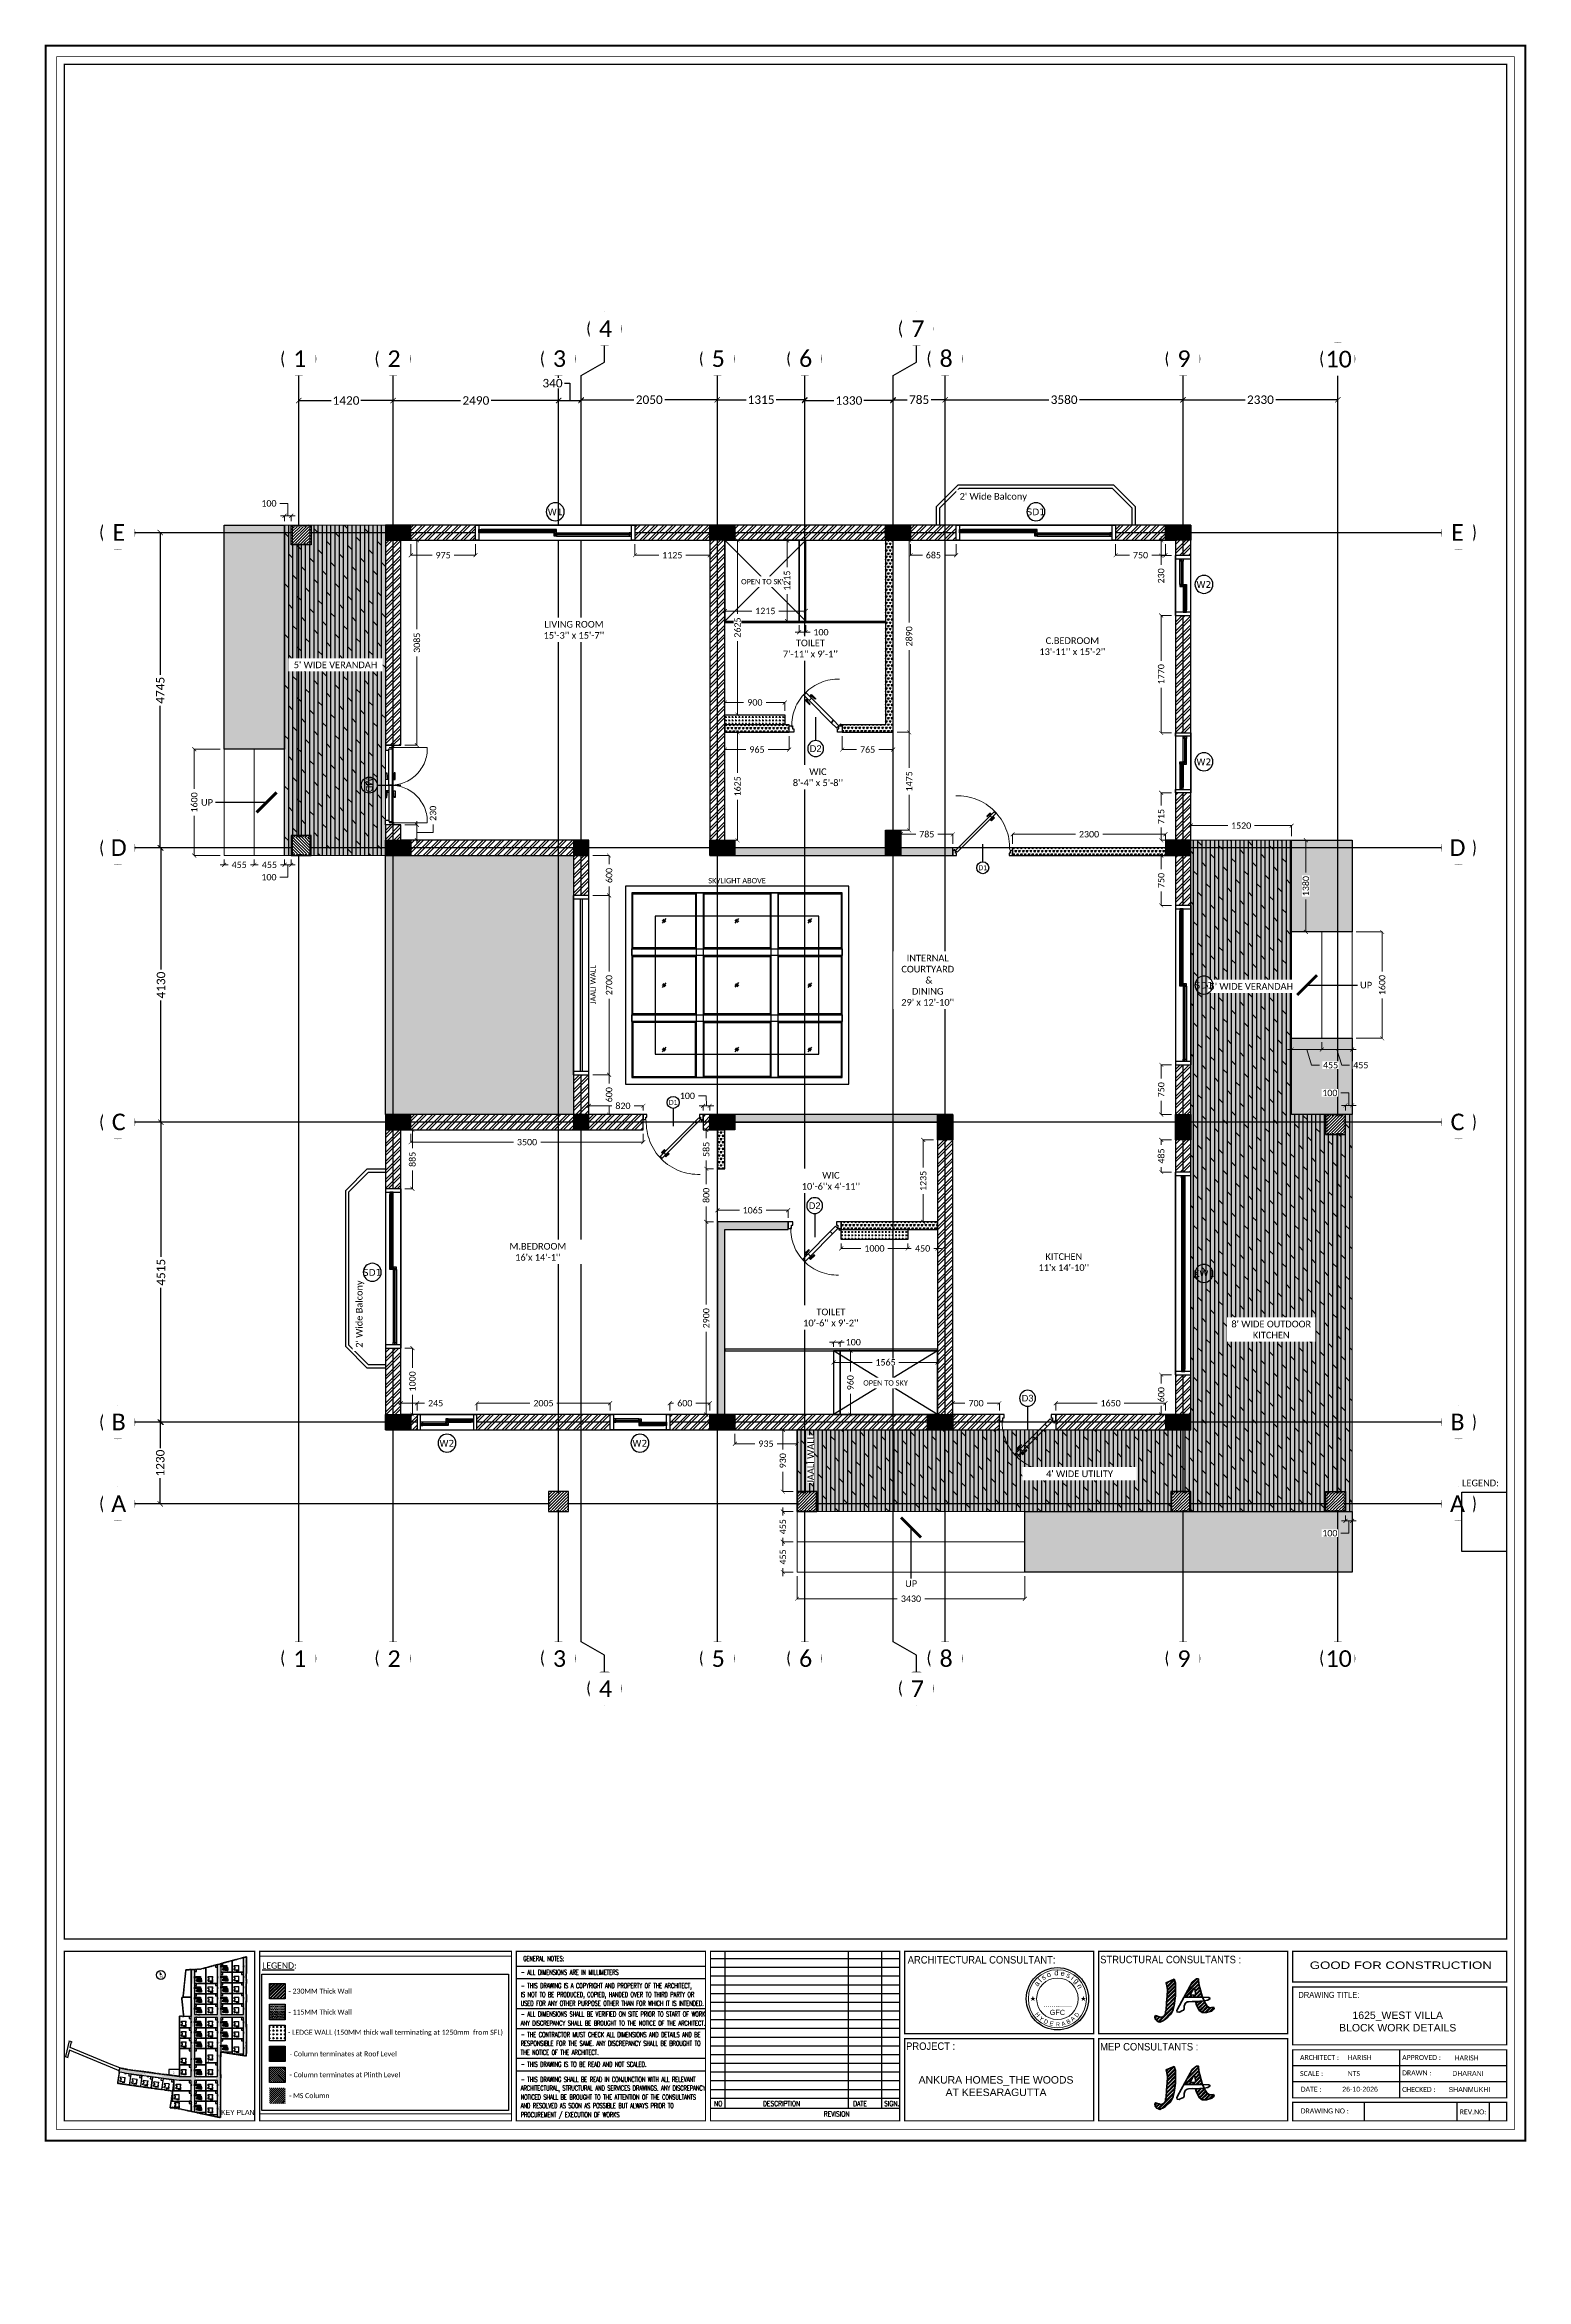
# Paper-space layout '1' of a CAD drawing. Header units: millimetres. Extents: x 0 to 297, y -28 to 421.
# The model-space entities are those that its viewports show. They can reach past a viewport. Long polylines and large blocks are cut down to what shows.
import ezdxf
from ezdxf.enums import TextEntityAlignment as Align

# ---------------------------------------------------------------- set-up
doc = ezdxf.new("R2010")
doc.units = ezdxf.units.MM
doc.header["$LTSCALE"] = 150
for name, pattern in [('3BHK-W(SB)$0$HIDDEN', [0.375, 0.25, -0.125]), ('DASHDOT', [1, 0.5, -0.25, 0, -0.25]), ('DASHDOTX2', [50.8, 25.4, -12.7, 0, -12.7]), ('DASHED', [0.75, 0.5, -0.25]), ('HIDDEN', [0])]:
    doc.linetypes.add(name, pattern=pattern)
doc.layers.add('A-ANNO-NOTE', color=7, linetype='Continuous', lineweight=9)
for name, color, linetype, true_color in [('ad-1625W_Villa', 1, 'Continuous', 0xff0000), ('ad-Entrance', 6, 'Continuous', 0xff00ff), ('ad-Glass Sectionline', 140, 'Continuous', 0x00bfff), ('ad-Plot Boundary', 6, 'Continuous', 0xff00ff), ('ad-Verandah', 7, 'Continuous', 0xa57c52)]:
    doc.layers.add(name, color=color, linetype=linetype, true_color=true_color)
for name, color, linetype in [('ad-Arrow', 32, 'Continuous'), ('ad-Column', 3, 'Continuous'), ('ad-Column Hatch', 125, 'Continuous'), ('ad-Door', 11, 'Continuous'), ('ad-Elevation 10', 8, 'Continuous'), ('ad-Furniture', 8, 'Continuous'), ('ad-GFC', 255, 'Continuous'), ('ad-Grid', 8, 'DASHDOTX2'), ('ad-Ledge wall', 6, 'Continuous'), ('ad-MS Columns', 1, 'Continuous'), ('ad-Parking', 2, 'Continuous'), ('ad-Plinth', 8, 'Continuous'), ('ad-Plot Areas-Sq.Mts', 7, 'Continuous'), ('ad-Railing', 6, 'Continuous'), ('ad-RCC', 3, 'Continuous'), ('ad-RCC Hatch', 125, 'Continuous'), ('ad-Road', 8, 'Continuous'), ('ad-Road Hatch', 8, 'Continuous'), ('ad-Text', 7, 'Continuous'), ('ad-Text main', 7, 'Continuous'), ('ad-Text Main_Door&window Label', 7, 'Continuous'), ('ad-Text Title', 7, 'Continuous'), ('ad-Wall', 240, 'Continuous'), ('ad-Wall hatch', 8, 'Continuous')]:
    doc.layers.add(name, color=color, linetype=linetype)
doc.layers.add('ad-Dimension', color=5, linetype='Continuous', lineweight=0, true_color=0x0000ff)
doc.layers.add('ad-Site Boundary', color=1, linetype='DASHDOT', lineweight=35, true_color=0xff0000)
doc.layers.get('ad-Furniture').off()
doc.styles.add('6 A E W_Core_Typical$0$Standard', font='arial.ttf')
doc.styles.add('6 U T S R N_Corridor-Basement$0$Standard', font='arial.ttf')
doc.styles.add('6 U T S R N_Typical Floor Plan$0$3BHK-E(NB)$0$grid_text', font='verdana.ttf', dxfattribs={"width": 0.9})
doc.styles.add('A3 Landscape Title$0$Arial_2', font='arial.ttf', dxfattribs={"height": 1})
doc.styles.add('Arial_12', font='arial.ttf', dxfattribs={"height": 2})
doc.styles.add('Arial_13', font='arial.ttf', dxfattribs={"height": 2.5})
doc.styles.add('Arial_2', font='arial.ttf', dxfattribs={"height": 1})
doc.styles.add('MtX_Century_Gothic', font='GOTHIC.TTF')
doc.styles.add('New Text Style', font='arial.ttf', dxfattribs={"height": 100})
doc.styles.add('ROMANS-TITLE', font='arial.ttf', dxfattribs={"width": 0.8})
doc.styles.add('Segoe UI Symbol', font='seguisym.ttf', dxfattribs={"height": 2})
doc.styles.get("Standard").update_dxf_attribs({"font": 'calibril.ttf'})
doc.styles.add('TEXT1', font='simplex.shx', dxfattribs={"width": 0.75})
doc.styles.add('TEXT2', font='arial.ttf', dxfattribs={"width": 0.9})
doc.dimstyles.new('A-100-DIM-INT (MM-FT)', dxfattribs={"dimscale": 50, "dimtxt": 2.4, "dimasz": 1, "dimexe": 5, "dimexo": 100, "dimgap": 1, "dimtad": 0, "dimdec": 0, "dimdsep": 46, "dimtxsty": 'Standard', "dimblk": 'ARCHTICK', "dimcen": 0.025, "dimse1": 1, "dimse2": 1, "dimclrd": 256, "dimclre": 256, "dimclrt": 256, "dimazin": 2, "dimtfac": 1, "dimtdec": 0, "dimtix": 1, "dimtmove": 2, "dimatfit": 3, "dimldrblk": 'ARCHTICK', "dimfxl": 1, "dimtolj": 1, "dimtzin": 0, "dimarcsym": 0})
doc.dimstyles.new('A-75-DIM-INT (Framing)', dxfattribs={"dimscale": 100, "dimtxt": 0.8, "dimasz": 0.5, "dimexe": 0, "dimexo": 0.5, "dimgap": 0.5, "dimtad": 0, "dimdec": 0, "dimdsep": 46, "dimtxsty": 'Standard', "dimblk": 'ARCHTICK', "dimcen": 0.025, "dimclrd": 256, "dimclre": 256, "dimclrt": 256, "dimazin": 2, "dimtfac": 1, "dimtdec": 0, "dimtmove": 1, "dimatfit": 0, "dimldrblk": 'ARCHTICK', "dimfxl": 1, "dimtfill": 1, "dimtolj": 1, "dimtzin": 0, "dimarcsym": 0})
pattern_1 = [(45, (-408644.413, 1870412.597), (-18.91914418, 18.91914418), []), (45, (-408631.8, 1870412.597), (-18.91914418, 18.91914418), [])]

# ---------------------------------------------------------------- blocks, each defined once
blk = doc.blocks.new('A3 Potrait Title')
for p, q in [((171.4, 36.5), (133.45, 36.5)), ((136.39, 6.5), (136.39, 38)), ((161.16, 6.5), (161.16, 38)), ((167.82, 6.5), (167.82, 38)), ((132.45, 34.98), (94.5, 34.98)), ((132.45, 32.48), (94.5, 32.48)), ((171.4, 34.75), (133.45, 34.75)), ((171.4, 33), (133.45, 33)), ((171.4, 31.25), (133.45, 31.25)), ((171.4, 29.5), (133.45, 29.5)), ((171.4, 27.75), (133.45, 27.75)), ((132.45, 26.48), (94.5, 26.48)), ((132.45, 22.48), (94.5, 22.48)), ((171.4, 26), (133.45, 26)), ((171.4, 24.25), (133.45, 24.25)), ((171.4, 22.5), (133.45, 22.5)), ((171.4, 20.75), (133.45, 20.75)), ((171.4, 19), (133.45, 19)), ((132.45, 16.48), (94.5, 16.48)), ((132.45, 13.98), (94.5, 13.98)), ((171.4, 17.25), (133.45, 17.25)), ((171.4, 17.25), (133.45, 17.25)), ((171.4, 15.5), (133.45, 15.5)), ((171.4, 15.5), (133.45, 15.5)), ((171.4, 13.75), (133.45, 13.75)), ((171.4, 13.75), (133.45, 13.75)), ((293.25, 15.04), (250.3, 15.04)), ((171.4, 12), (133.45, 12)), ((171.4, 10.25), (133.45, 10.25)), ((293.25, 11.83), (250.3, 11.83)), ((171.4, 8.5), (133.45, 8.5)), ((171.4, 6.5), (133.45, 6.5)), ((264.66, 7.72), (264.66, 4)), ((283.25, 7.72), (283.25, 4)), ((289.75, 7.62), (289.75, 3.9))]:
    blk.add_line(p, q)
for points, const_width in [([(0, 420.5), (0, 0), (297, 0), (297, 420.5)], 0.375), ([(2.2, 418.3), (2.2, 2.2), (294.8, 2.2), (294.8, 418.3)], 0.125), ([(293.25, 40.5), (293.25, 416.75), (3.75, 416.75), (3.75, 40.5)], 0.25), ([(41.95, 4), (3.75, 4), (3.75, 38), (41.95, 38)], 0.25), ([(42.95, 38), (93.5, 38), (93.5, 4), (42.95, 4)], 0.25), ([(132.45, 4), (132.45, 38), (94.5, 38), (94.5, 4)], 0.25), ([(171.4, 4), (133.45, 4), (133.45, 38), (171.4, 38)], 0.25), ([(172.4, 21.5), (210.35, 21.5), (210.35, 38), (172.4, 38)], 0.25), ([(211.35, 38), (249.3, 38), (249.3, 21.5), (211.35, 21.5)], 0.25), ([(250.3, 31.86), (293.25, 31.86), (293.25, 38), (250.3, 38)], 0.25), ([(250.3, 30.86), (293.25, 30.86), (293.25, 19.25), (250.3, 19.25)], 0.25), ([(172.4, 4), (210.35, 4), (210.35, 20.5), (172.4, 20.5)], 0.25), ([(211.35, 4), (249.3, 4), (249.3, 20.5), (211.35, 20.5)], 0.25), ([(250.3, 18.25), (293.25, 18.25), (293.25, 8.62), (250.3, 8.62)], 0.25), ([(250.3, 7.72), (293.25, 7.72), (293.25, 4), (250.3, 4)], 0.25)]:
    blk.add_lwpolyline(points, close=True, dxfattribs=dict(const_width=const_width))
at = {"layer": 'ad-Text Title', "color": 0}
blk.add_line((271.77, 8.62), (271.77, 18.25), dxfattribs=at)
at = {"layer": 'ad-GFC', "style": 'TEXT2', "width": 1.265945}
blk.add_text('GOOD FOR CONSTRUCTION', height=1.5, dxfattribs=at).set_placement((253.73, 34.48), (290.28, 34.48), align=Align.FIT)
at = {"layer": 'ad-Text Title'}
for s, height, style, width, p in [(' GENERAL NOTES:', 1, 'TEXT1', 0.6, (95.36, 36.07)), ('ARCHITECTURAL CONSULTANT:', 1.5, 'TEXT2', 0.9, (173.03, 35.57)), ('STRUCTURAL CONSULTANTS :', 1.5, 'TEXT2', 0.9, (211.66, 35.62)), ('- ALL DIMENSIONS ARE IN MILLIMETERS', 1, 'TEXT1', 0.6, (95.36, 33.32)), ('- THIS DRAWING IS A COPYRIGHT AND PROPERTY OF THE ARCHITECT,', 1, 'TEXT1', 0.6, (95.36, 30.62)), ('IS NOT TO BE PRODUCED, COPIED, HANDED OVER TO THIRD PARTY OR', 1, 'TEXT1', 0.6, (95.36, 28.85)), ('USED FOR ANY OTHER PURPOSE OTHER THAN FOR WHICH IT IS INTENDED.', 1, 'TEXT1', 0.6, (95.36, 27.08)), ('DRAWING TITLE:', 1.2, 'TEXT2', 0.9, (251.44, 28.68)), ('ANY DISCREPANCY SHALL BE BROUGHT TO THE NOTICE OF THE ARCHITECT.', 1, 'TEXT1', 0.6, (95.36, 23.1)), ('- ALL DIMENSIONS SHALL BE VERIFIED ON SITE PRIOR TO START OF WORK', 1, 'TEXT1', 0.6, (95.36, 24.91)), ('THE NOTICE OF THE ARCHITECT.', 1, 'TEXT1', 0.6, (95.36, 17.24)), ('- THE CONTRACTOR MUST CHECK ALL DIMENSIONS AND DETAILS AND BE', 1, 'TEXT1', 0.6, (95.36, 20.8)), ('RESPONSIBLE FOR THE SAME. ANY DISCREPANCY SHALL BE BROUGHT TO', 1, 'TEXT1', 0.6, (95.36, 19.04)), ('PROJECT :', 1.5, 'TEXT2', 0.9, (172.71, 18.24)), ('MEP CONSULTANTS :', 1.5, 'TEXT2', 0.9, (211.66, 18.12)), ('- THIS DRAWING IS TO BE READ AND NOT SCALED.', 1, 'TEXT1', 0.6, (95.36, 14.85)), ('ARCHITECTURAL, STRUCTURAL AND SERVICES DRAWINGS. ANY DISCREPANCY', 1, 'TEXT1', 0.6, (95.36, 10.06)), ('- THIS DRAWING SHALL BE READ IN CONJUNCTION WITH ALL RELEVANT', 1, 'TEXT1', 0.6, (95.36, 11.8)), ('NOTICED SHALL BE BROUGHT TO THE ATTENTION OF THE CONSULTANTS', 1, 'TEXT1', 0.6, (95.36, 8.25)), ('AND RESOLVED AS SOON AS POSSIBLE BUT ALWAYS PRIOR TO', 1, 'TEXT1', 0.6, (95.36, 6.54)), ('PROCUREMENT / EXECUTION OF WORKS', 1, 'TEXT1', 0.6, (95.36, 4.72))]:
    blk.add_text(s, height=height, dxfattribs=dict(at, style=style, width=width)).set_placement(p)
at = {"layer": 'ad-Text Title', "color": 0}
for s, p in [('ARCHITECT :', (251.77, 16.21)), ('SCALE :', (251.77, 12.99)), ('HARISH', (261.33, 16.19)), ('NTS', (261.33, 12.98)), ('APPROVED :', (272.27, 16.21)), ('DRAWN :', (272.27, 13.12)), ('HARISH', (282.81, 16.12)), ('DATE :', (251.92, 9.84)), ('CHECKED :', (272.27, 9.8)), ('DRAWING NO :', (251.92, 5.48)), ('REV.NO:', (283.82, 5.29))]:
    blk.add_text(s, height=1, dxfattribs=at).set_placement(p)
at = {"layer": 'ad-Text Title', "color": 8, "style": 'TEXT2', "width": 0.9}
blk.add_text('KEY PLAN', height=1, dxfattribs=at).set_placement((35.2, 5.2))
at = {"layer": 'ad-Text Title', "style": 'TEXT1', "width": 0.75}
for s, p in [('NO', (135, 6.97)), ('DESCRIPTION', (147.71, 6.97)), ('REVISION', (158.75, 4.89)), ('DATE', (163.47, 6.97)), ('SIGN.', (169.82, 6.97))]:
    blk.add_text(s, height=1, dxfattribs=at).set_placement(p, align=Align.CENTER)
blk = doc.blocks.new('zw$6506')
at = {"lineweight": 50, "true_color": 0xff007f, "transparency": 33554597}
h = blk.add_hatch(dxfattribs=at)
h.set_pattern_fill('ANSI32', color=230, scale=2.808998)
h.set_pattern_definition(pattern_1)
h.paths.add_polyline_path([(3, 243), (3, 299), (-13, 338), (-93, 304), (-87, 274), (-79, 234), (-83, 173), (-88, 102), (-94, 24), (-99, 15), (-100, -9), (-111, -29), (-133, -41), (-146, -42), (-163, -37), (-188, -30), (-199, -26), (-205, -39), (-203, -61), (-187, -80), (-168, -87), (-157, -92), (-139, -84), (-118, -76), (-98, -62), (-71, -38), (-52, -20), (-39, 0), (-22, 36), (-12, 76), (0, 171)])
h = blk.add_hatch(dxfattribs=at)
h.set_pattern_fill('ANSI32', color=230, scale=2.808998)
h.set_pattern_definition([(45, (-408656.098, 1870412.597), (-18.91914418, 18.91914418), []), (45, (-408643.485, 1870412.597), (-18.91914418, 18.91914418), [])])
h.paths.add_polyline_path([(236, 290), (231, 342), (212, 343), (168, 308), (86, 158), (273, 159), (269, 169)])
h.paths.add_polyline_path([(205, 183), (183, 179), (149, 181), (186, 250), (195, 238)], flags=16)
h = blk.add_hatch(dxfattribs=at)
h.set_pattern_fill('ANSI32', color=230, scale=2.808998)
h.set_pattern_definition(pattern_1)
h.paths.add_polyline_path([(318, 69), (292, 111), (288, 121), (201, 115), (209, 90), (239, 26), (270, 4), (314, 5), (367, 19), (390, 41), (382, 57), (344, 53)])
at = {"color": 30, "lineweight": 50, "true_color": 0xff7f00}
for points in [[(-188, -30), (-163, -37), (-146, -42), (-133, -41), (-111, -29), (-100, -9), (-99, 15), (-94, 24), (-88, 102), (-83, 173), (-79, 234), (-87, 274), (-93, 304), (-13, 338), (3, 299), (3, 243), (0, 171), (-12, 76), (-22, 36), (-39, 0), (-52, -20), (-71, -38), (-98, -62), (-118, -76), (-139, -84), (-157, -92), (-168, -87), (-187, -80), (-203, -61), (-205, -39), (-199, -26), (-188, -30)], [(20, 39), (168, 308), (212, 343), (231, 342), (236, 290), (269, 169), (292, 111), (318, 69), (344, 53), (382, 57), (390, 41), (367, 19), (314, 5), (270, 4), (239, 26), (209, 90), (201, 115), (168, 116), (132, 113), (117, 112), (97, 96), (90, 68), (89, 42), (83, 27), (66, 22), (48, 13), (37, 7), (17, 11), (16, 25), (20, 39)], [(149, 181), (186, 250), (195, 238), (205, 183), (183, 179), (149, 181)], [(86, 158), (273, 159), (336, 154), (349, 145), (327, 128), (288, 121), (201, 115)]]:
    blk.add_lwpolyline(points, dxfattribs=at)
blk = doc.blocks.new('A$Cc42bb6df')
at = {"layer": 'A-ANNO-NOTE', "color": 5, "lineweight": 25, "true_color": 0x0000ff}
blk.add_circle((0, 0), 15, dxfattribs=at)
at = {"layer": 'A-ANNO-NOTE'}
blk.add_circle((0, 0), 15, dxfattribs=at)
at = {"layer": 'A-ANNO-NOTE', "color": 5, "true_color": 0x0000ff}
blk.add_circle((0, 0), 14, dxfattribs=at)
at = {"layer": 'A-ANNO-NOTE', "color": 5, "lineweight": 18, "true_color": 0x0000ff}
blk.add_circle((0, 0), 10, dxfattribs=at)
at = {"layer": 'A-ANNO-NOTE', "color": 5, "true_color": 0x0000ff, "attachment_point": 1}
for s, insert, char_height, width, rotation, style in [('s', (-8.2, 10.9), 2.5, 0.401, 34.7284, 'Arial_13'), ('o', (-5.6, 12.5), 2.5, 0.401, 21.2932, 'Arial_13'), ('e', (1.9, 13.7), 2.5, 0.401, 347.0864, 'Arial_13'), ('s', (5.1, 12.8), 2.5, 0.401, 334.2611, 'Arial_13'), ('i', (7.8, 11.3), 2.5, 0.401, 321.8866, 'Arial_13'), ('a', (-11.5, 7.3), 2.5, 0.401, 51.7199, 'Arial_13'), ('l', (-9.6, 9.5), 2.5, 0.401, 45, 'Arial_13'), ('g', (9.5, 10.2), 2.5, 0.401, 315, 'Arial_13'), ('n', (11.4, 7.5), 2.5, 0.401, 299.8905, 'Arial_13'), ('H', (-9.4, -6.2), 2, 2.004, 309.5557, 'Arial_12'), ('Y', (-7.8, -8.2), 2, 1.443, 321.7028, 'Arial_12'), ('D', (-5.9, -9.6), 2, 1.443, 331.2972, 'Arial_12'), ('B', (4, -10.5), 2, 1.443, 27.6498, 'Arial_12'), ('A', (6, -9.4), 2, 1.443, 39.3195, 'Arial_12'), ('D', (7.9, -7.9), 2, 1.443, 51.9881, 'Arial_12'), ('E', (-3.5, -10.7), 2, 1.443, 346.9853, 'Arial_12'), ('A', (1.7, -11.2), 2, 1.443, 15.531, 'Arial_12')]:
    blk.add_mtext(s, dxfattribs=dict(at, insert=insert, char_height=char_height, width=width, rotation=rotation, style=style))
for s, insert, char_height, width, style in [('d', (-1.5, 13.8), 2.5, 0.401, 'Arial_13'), ('\\fSegoe UI Symbol|b0|i0|c130|p34|;★', (-13.2, 1.1), 2, 2.886, 'Segoe UI Symbol'), ('\\fSegoe UI Symbol|b0|i0|c130|p34|;★', (11.1, 1.1), 2, 2.886, 'Segoe UI Symbol'), ('..............', (-6.6, -1.3), 2.5, 16.835, 'Arial_13'), ('GFC', (-3.7, -5.3), 2.5, 8.899, 'Arial_13'), ('R', (-0.8, -11.3), 2, 1.443, 'Arial_12')]:
    blk.add_mtext(s, dxfattribs=dict(at, insert=insert, char_height=char_height, width=width, style=style))
blk = doc.blocks.new('A$C1217a87d')
at = {"xscale": 0.4169495467505325, "yscale": 0.4169495467505325, "zscale": 0.4169495467505325}
blk.add_blockref('A$Cc42bb6df', (0, 0), dxfattribs=at)
blk = doc.blocks.new('A$C4fb60e89')
at = {"layer": 'ad-Road Hatch', "ltscale": 5, "transparency": 33554687}
h = blk.add_hatch(dxfattribs=at)
h.set_pattern_fill('AR-HBONE', color=256, scale=15)
h.set_pattern_definition([(45, (-193247.7, -428758.8), (0, 2155.2615), [4572, -1524]), (135, (-192170.1, -427681.1), (2e-13, 2155.2615), [4572, -1524])])
h.paths.add_polyline_path([(175594, -250241), (169178, -249341), (167473, -249057), (167473, -138694), (101313, -138694), (101313, -199954), (101308, -237995), (101040, -268291), (101008, -280968), (101066, -293684), (101243, -311127), (100910, -319344), (100949, -333937), (100669, -366960), (100727, -390983), (100669, -404586), (100538, -420418), (100467, -428759), (92426, -427265), (92163, -427209), (92163, -321454), (24803, -321454), (24803, -412961), (15653, -411029), (15654, -321452), (-19535, -321452), (-34427, -319477), (-65207, -315395), (-171770, -301268), (-185854, -298333), (-193248, -296832), (-193244, -292908), (-191914, -285219), (-191839, -284679), (-183397, -286393), (-169723, -289243), (-53141, -304698), (-18730, -309262), (15653, -309262), (15653, 703), (24803, 1115), (24803, -129544), (92163, -129544), (92163, 15133), (101313, 17713), (101313, -129544), (167473, -129544), (167473, 35552), (175738, 37855), (175849, 28595), (175836, 25947), (175777, 14040), (175855, 2316), (175660, -18036), (175731, -34039), (175718, -46839), (175673, -63402), (175816, -82072), (175542, -106356), (175490, -124641), (175575, -145019), (175731, -168892), (175797, -181269), (175797, -192667), (175744, -208200), (175829, -223277), (175888, -234871)])
h.paths.add_polyline_path([(24803, -309264), (92163, -309264), (92163, -138694), (24803, -138694)], flags=16)
at = {"layer": 'ad-Road', "ltscale": 5}
for points in [[(175594, -250241), (169178, -249341), (167473, -249057), (167473, -138694), (101313, -138694), (101313, -199954), (101308, -237995), (101040, -268291), (101008, -280968), (101066, -293684), (101243, -311127), (100910, -319344), (100949, -333937), (100669, -366960), (100727, -390983), (100669, -404586), (100538, -420418), (100467, -428759), (92426, -427265), (92163, -427209), (92163, -321454), (24803, -321454), (24803, -412961), (15653, -411029), (15654, -321452), (-19535, -321452), (-34427, -319477), (-65207, -315395), (-171770, -301268), (-185854, -298333), (-193248, -296832), (-193244, -292908), (-191914, -285219), (-191839, -284679), (-183397, -286393), (-169723, -289243), (-53141, -304698), (-18730, -309262), (15653, -309262), (15653, 703), (24803, 1115), (24803, -129544), (92163, -129544), (92163, 15133), (101313, 17713), (101313, -129544), (167473, -129544), (167473, 35552), (175738, 37855), (175849, 28595), (175836, 25947), (175777, 14040), (175855, 2316), (175660, -18036), (175731, -34039), (175718, -46839), (175673, -63402), (175816, -82072), (175542, -106356), (175490, -124641), (175575, -145019), (175731, -168892), (175797, -181269), (175797, -192667), (175744, -208200), (175829, -223277), (175888, -234871)], [(24803, -309264), (92163, -309264), (92163, -138694), (24803, -138694)]]:
    blk.add_lwpolyline(points, close=True, dxfattribs=at)
at = {"layer": 'ad-Text', "linetype": 'Continuous', "char_height": 1250, "width": 56881.51, "attachment_point": 5, "style": 'MtX_Century_Gothic', "bg_fill": 3, "box_fill_scale": 1.5, "bg_fill_color": 257, "bg_fill_transparency": 0}
for s, insert, rotation in [("\\pxqd;30' WIDE ROAD", (20228, -69124), 90), ("\\pxqd;30' WIDE ROAD", (96738, -69124), 90), ("\\pxqd;30' WIDE ROAD", (171095, -67965), 90), ("\\pxqd;30' WIDE ROAD", (20228, -194004), 90), ("\\pxqd;30' WIDE ROAD", (96738, -194004), 90), ("\\pxqd;30' WIDE ROAD", (172048, -194004), 90), ("\\pxqd;40' WIDE ROAD", (-97589, -305418), 352.0185398)]:
    blk.add_mtext(s, dxfattribs=dict(at, insert=insert, rotation=rotation))
at = {"layer": 'ad-Text', "linetype": 'Continuous', "insert": (58483, -315359), "char_height": 1250, "width": 56881.51, "attachment_point": 5, "style": 'MtX_Century_Gothic', "bg_fill": 3, "box_fill_scale": 1.5, "bg_fill_color": 257, "bg_fill_transparency": 0}
blk.add_mtext("\\pxqd;40' WIDE ROAD", dxfattribs=at)
at = {"layer": 'ad-Text', "linetype": 'Continuous', "insert": (58483, -134119), "char_height": 1250, "width": 56347.04, "attachment_point": 5, "style": 'MtX_Century_Gothic', "bg_fill": 3, "box_fill_scale": 1.5, "bg_fill_color": 257, "bg_fill_transparency": 0}
blk.add_mtext("\\pxqd;30' WIDE ROAD", dxfattribs=at)
at = {"layer": 'ad-Text', "linetype": 'Continuous', "char_height": 1250, "width": 56881.51, "attachment_point": 5, "rotation": 90, "style": 'MtX_Century_Gothic', "bg_fill": 3, "box_fill_scale": 1.5, "bg_fill_color": 257, "bg_fill_transparency": 0}
for insert in [(20228, -366657), (96738, -366657)]:
    blk.add_mtext("\\pxqd;30' WIDE ROAD", dxfattribs=dict(at, insert=insert))
blk = doc.blocks.new('zw$944D')
at = {"layer": 'ad-Parking', "ltscale": 5}
blk.add_lwpolyline([(0, 0), (6100, 0), (6100, 6100), (0, 6100)], close=True, dxfattribs=at)
blk = doc.blocks.new('zw$2786')
at = {"layer": 'ad-Parking', "ltscale": 5}
blk.add_lwpolyline([(113209, 95420), (119309, 95420), (119309, 98470), (113209, 98470)], close=True, dxfattribs=at)
for p in [(36699, 75772), (97959, 88153), (113209, 67633), (173269, 67633), (36699, 35263), (36699, 5213), (97959, 35263), (97959, 5213), (113209, 37003), (113209, 6373), (173269, 37003), (173269, 6373), (21449, -60456), (36699, -24837), (36699, -64037), (97959, -24837), (97959, -64037), (113209, -24257), (113209, -64037), (173269, -24257), (173269, -64037), (21449, -94087), (21449, -124137), (36699, -94087), (36699, -124137), (97959, -94087), (113209, -94667), (113209, -125297), (173269, -94667), (173269, -125297), (21448, -154187), (36699, -154187), (97959, -154187), (97959, -194857), (21448, -201555), (21449, -246797), (36699, -201557), (36699, -246797), (97959, -246797), (21449, -276847), (21449, -306897), (36699, -276847), (36699, -306897), (97959, -276847), (97959, -306897)]:
    blk.add_blockref('zw$944D', p, dxfattribs=at)
at = {"layer": 'ad-Parking', "ltscale": 5, "rotation": 352.3389705330779}
for p in [(-153946, -227439), (-122397, -231621), (-91200, -235757), (-60171, -239870), (-29405, -243950)]:
    blk.add_blockref('zw$944D', p, dxfattribs=at)
blk = doc.blocks.new('zw$1D4B')
at = {"ltscale": 5}
for points in [[(113203, -157238), (146289, -157238)], [(146289, -162977), (179369, -162977)], [(-22532, -238720), (-22532, -270747)], [(-26781, -270747), (-26781, -300797)], [(36699, -332204), (70379, -332207)], [(70379, -339333), (104059, -339333)]]:
    blk.add_lwpolyline(points, dxfattribs=at)
blk = doc.blocks.new('zw$BC06')
at = {"layer": 'ad-1625W_Villa', "ltscale": 5}
h = blk.add_hatch(dxfattribs=at)
h.set_pattern_fill('ANSI31', color=256, scale=200)
h.set_pattern_definition([(45, (105893.46, -2133.9), (-449.013, 449.013), [])])
h.paths.add_polyline_path([(105893, 12696), (119533, 12696), (119533, 7836), (121053, 7836), (121053, 3706), (121963, 3706), (121963, -2134), (113608, -2134), (113608, -924), (107413, -924), (107413, 3821), (110243, 3821), (110243, 7721), (105893, 7721)])
h = blk.add_hatch(dxfattribs=at)
h.set_pattern_fill('ANSI31', color=256, scale=200)
h.set_pattern_definition([(45, (29383.46, -34503.9), (-449.013, 449.013), [])])
h.paths.add_polyline_path([(29383, -19674), (43023, -19674), (43023, -24534), (44543, -24534), (44543, -28664), (45453, -28664), (45453, -34504), (37098, -34504), (37098, -33294), (30903, -33294), (30903, -28549), (33733, -28549), (33733, -24649), (29383, -24649)])
h = blk.add_hatch(dxfattribs=at)
h.set_pattern_fill('ANSI31', color=256, scale=200)
h.set_pattern_definition([(45, (29383.46, -64553.9), (-449.013, 449.013), [])])
h.paths.add_polyline_path([(29383, -49724), (43023, -49724), (43023, -54584), (44543, -54584), (44543, -58714), (45453, -58714), (45453, -64554), (37098, -64554), (37098, -63344), (30903, -63344), (30903, -58599), (33733, -58599), (33733, -54699), (29383, -54699)])
h = blk.add_hatch(dxfattribs=at)
h.set_pattern_fill('ANSI31', color=256, scale=200)
h.set_pattern_definition([(45, (105893.46, -32763.9), (-449.013, 449.013), [])])
h.paths.add_polyline_path([(105893, -17934), (119533, -17934), (119533, -22794), (121053, -22794), (121053, -26924), (121963, -26924), (121963, -32764), (113608, -32764), (113608, -31554), (107413, -31554), (107413, -26809), (110243, -26809), (110243, -22909), (105893, -22909)])
h = blk.add_hatch(dxfattribs=at)
h.set_pattern_fill('ANSI31', color=256, scale=200)
h.set_pattern_definition([(45, (105893.46, -63393.9), (-449.013, 449.013), [])])
h.paths.add_polyline_path([(105893, -48564), (119533, -48564), (119533, -53424), (121053, -53424), (121053, -57554), (121963, -57554), (121963, -63394), (113608, -63394), (113608, -62184), (107413, -62184), (107413, -57439), (110243, -57439), (110243, -53539), (105893, -53539)])
h = blk.add_hatch(dxfattribs=at)
h.set_pattern_fill('ANSI31', color=256, scale=200)
h.set_pattern_definition([(45, (29383.46, -94603.9), (-449.013, 449.013), [])])
h.paths.add_polyline_path([(29383, -79774), (43023, -79774), (43023, -84634), (44543, -84634), (44543, -88764), (45453, -88764), (45453, -94604), (37098, -94604), (37098, -93394), (30903, -93394), (30903, -88649), (33733, -88649), (33733, -84749), (29383, -84749)])
h = blk.add_hatch(dxfattribs=at)
h.set_pattern_fill('ANSI31', color=256, scale=200)
h.set_pattern_definition([(45, (29383.46, -124653.9), (-449.013, 449.013), [])])
h.paths.add_polyline_path([(29383, -109824), (43023, -109824), (43023, -114684), (44543, -114684), (44543, -118814), (45453, -118814), (45453, -124654), (37098, -124654), (37098, -123444), (30903, -123444), (30903, -118699), (33733, -118699), (33733, -114799), (29383, -114799)])
h = blk.add_hatch(dxfattribs=at)
h.set_pattern_fill('ANSI31', color=256, scale=200)
h.set_pattern_definition([(45, (105893.46, -94023.9), (-449.013, 449.013), [])])
h.paths.add_polyline_path([(105893, -79194), (119533, -79194), (119533, -84054), (121053, -84054), (121053, -88184), (121963, -88184), (121963, -94024), (113608, -94024), (113608, -92814), (107413, -92814), (107413, -88069), (110243, -88069), (110243, -84169), (105893, -84169)])
h = blk.add_hatch(dxfattribs=at)
h.set_pattern_fill('ANSI31', color=256, scale=200)
h.set_pattern_definition([(45, (105893.46, -124653.9), (-449.013, 449.013), [])])
h.paths.add_polyline_path([(105893, -109824), (119533, -109824), (119533, -114684), (121053, -114684), (121053, -118814), (121963, -118814), (121963, -124654), (113608, -124654), (113608, -123444), (107413, -123444), (107413, -118699), (110243, -118699), (110243, -114799), (105893, -114799)])
h = blk.add_hatch(dxfattribs=at)
h.set_pattern_fill('ANSI31', color=256, scale=200)
h.set_pattern_definition([(45, (29383.46, -163853.9), (-449.013, 449.013), [])])
h.paths.add_polyline_path([(29383, -149024), (43023, -149024), (43023, -153884), (44543, -153884), (44543, -158014), (45453, -158014), (45453, -163854), (37098, -163854), (37098, -162644), (30903, -162644), (30903, -157899), (33733, -157899), (33733, -153999), (29383, -153999)])
h = blk.add_hatch(dxfattribs=at)
h.set_pattern_fill('ANSI31', color=256, scale=200)
h.set_pattern_definition([(45, (29383.46, -193903.9), (-449.013, 449.013), [])])
h.paths.add_polyline_path([(29383, -179074), (43023, -179074), (43023, -183934), (44543, -183934), (44543, -188064), (45453, -188064), (45453, -193904), (37098, -193904), (37098, -192694), (30903, -192694), (30903, -187949), (33733, -187949), (33733, -184049), (29383, -184049)])
h = blk.add_hatch(dxfattribs=at)
h.set_pattern_fill('ANSI31', color=256, scale=200)
h.set_pattern_definition([(45, (105893.46, -164433.9), (-449.013, 449.013), [])])
h.paths.add_polyline_path([(105893, -149604), (119533, -149604), (119533, -154464), (121053, -154464), (121053, -158594), (121963, -158594), (121963, -164434), (113608, -164434), (113608, -163224), (107413, -163224), (107413, -158479), (110243, -158479), (110243, -154579), (105893, -154579)])
h = blk.add_hatch(dxfattribs=at)
h.set_pattern_fill('ANSI31', color=256, scale=200)
h.set_pattern_definition([(45, (105893.46, -195063.9), (-449.013, 449.013), [])])
h.paths.add_polyline_path([(105893, -180234), (119533, -180234), (119533, -185094), (121053, -185094), (121053, -189224), (121963, -189224), (121963, -195064), (113608, -195064), (113608, -193854), (107413, -193854), (107413, -189109), (110243, -189109), (110243, -185209), (105893, -185209)])
h = blk.add_hatch(dxfattribs=at)
h.set_pattern_fill('ANSI31', color=256, scale=200)
h.set_pattern_definition([(45, (29383.46, -223953.9), (-449.013, 449.013), [])])
h.paths.add_polyline_path([(29383, -209124), (43023, -209124), (43023, -213984), (44543, -213984), (44543, -218114), (45453, -218114), (45453, -223954), (37098, -223954), (37098, -222744), (30903, -222744), (30903, -217999), (33733, -217999), (33733, -214099), (29383, -214099)])
h = blk.add_hatch(dxfattribs=at)
h.set_pattern_fill('ANSI31', color=256, scale=200)
h.set_pattern_definition([(45, (29383.46, -271323.9), (-449.013, 449.013), [])])
h.paths.add_polyline_path([(29383, -256494), (43023, -256494), (43023, -261354), (44543, -261354), (44543, -265484), (45453, -265484), (45453, -271324), (37098, -271324), (37098, -270114), (30903, -270114), (30903, -265369), (33733, -265369), (33733, -261469), (29383, -261469)])
h = blk.add_hatch(dxfattribs=at)
h.set_pattern_fill('ANSI31', color=256, scale=200)
h.set_pattern_definition([(45, (105893.46, -233104.6), (-449.013, 449.013), [])])
h.paths.add_polyline_path([(105893, -218275), (119533, -218275), (119533, -223135), (121053, -223135), (121053, -227265), (121963, -227265), (121963, -233105), (113608, -233105), (113608, -231895), (107413, -231895), (107413, -227150), (110243, -227150), (110243, -223250), (105893, -223250)])
h = blk.add_hatch(dxfattribs=at)
h.set_pattern_fill('ANSI31', color=256, scale=200)
h.set_pattern_definition([(45, (29383.46, -304373.9), (-449.013, 449.013), [])])
h.paths.add_polyline_path([(29383, -289544), (43023, -289544), (43023, -294404), (44543, -294404), (44543, -298534), (45453, -298534), (45453, -304374), (37098, -304374), (37098, -303164), (30903, -303164), (30903, -298419), (33733, -298419), (33733, -294519), (29383, -294519)])
h = blk.add_hatch(dxfattribs=at)
h.set_pattern_fill('ANSI31', color=256, scale=200)
h.set_pattern_definition([(45, (29383.46, -346613.9), (-449.013, 449.013), [])])
h.paths.add_polyline_path([(29383, -331784), (43023, -331784), (43023, -336644), (44543, -336644), (44543, -340774), (45453, -340774), (45453, -346614), (37098, -346614), (37098, -345404), (30903, -345404), (30903, -340659), (33733, -340659), (33733, -336759), (29383, -336759)])
h = blk.add_hatch(dxfattribs=at)
h.set_pattern_fill('ANSI31', color=256, scale=200)
h.set_pattern_definition([(45, (29383.46, -376663.9), (-449.013, 449.013), [])])
h.paths.add_polyline_path([(29383, -361834), (43023, -361834), (43023, -366694), (44543, -366694), (44543, -370824), (45453, -370824), (45453, -376664), (37098, -376664), (37098, -375454), (30903, -375454), (30903, -370709), (33733, -370709), (33733, -366809), (29383, -366809)])
h = blk.add_hatch(dxfattribs=at)
h.set_pattern_fill('ANSI31', color=256, scale=200)
h.set_pattern_definition([(45, (29383.46, -408070.5), (-449.013, 449.013), [])])
h.paths.add_polyline_path([(29383, -393241), (43023, -393241), (43023, -398101), (44543, -398101), (44543, -402231), (45453, -402231), (45453, -408071), (37098, -408071), (37098, -406861), (30903, -406861), (30903, -402116), (33733, -402116), (33733, -398216), (29383, -398216)])
for points in [[(105893, 12696), (119533, 12696), (119533, 7836), (121053, 7836), (121053, 3706), (121963, 3706), (121963, -2134), (113608, -2134), (113608, -924), (107413, -924), (107413, 3821), (110243, 3821), (110243, 7721), (105893, 7721)], [(29383, -19674), (43023, -19674), (43023, -24534), (44543, -24534), (44543, -28664), (45453, -28664), (45453, -34504), (37098, -34504), (37098, -33294), (30903, -33294), (30903, -28549), (33733, -28549), (33733, -24649), (29383, -24649)], [(29383, -49724), (43023, -49724), (43023, -54584), (44543, -54584), (44543, -58714), (45453, -58714), (45453, -64554), (37098, -64554), (37098, -63344), (30903, -63344), (30903, -58599), (33733, -58599), (33733, -54699), (29383, -54699)], [(105893, -17934), (119533, -17934), (119533, -22794), (121053, -22794), (121053, -26924), (121963, -26924), (121963, -32764), (113608, -32764), (113608, -31554), (107413, -31554), (107413, -26809), (110243, -26809), (110243, -22909), (105893, -22909)], [(105893, -48564), (119533, -48564), (119533, -53424), (121053, -53424), (121053, -57554), (121963, -57554), (121963, -63394), (113608, -63394), (113608, -62184), (107413, -62184), (107413, -57439), (110243, -57439), (110243, -53539), (105893, -53539)], [(29383, -79774), (43023, -79774), (43023, -84634), (44543, -84634), (44543, -88764), (45453, -88764), (45453, -94604), (37098, -94604), (37098, -93394), (30903, -93394), (30903, -88649), (33733, -88649), (33733, -84749), (29383, -84749)], [(29383, -109824), (43023, -109824), (43023, -114684), (44543, -114684), (44543, -118814), (45453, -118814), (45453, -124654), (37098, -124654), (37098, -123444), (30903, -123444), (30903, -118699), (33733, -118699), (33733, -114799), (29383, -114799)], [(105893, -79194), (119533, -79194), (119533, -84054), (121053, -84054), (121053, -88184), (121963, -88184), (121963, -94024), (113608, -94024), (113608, -92814), (107413, -92814), (107413, -88069), (110243, -88069), (110243, -84169), (105893, -84169)], [(105893, -109824), (119533, -109824), (119533, -114684), (121053, -114684), (121053, -118814), (121963, -118814), (121963, -124654), (113608, -124654), (113608, -123444), (107413, -123444), (107413, -118699), (110243, -118699), (110243, -114799), (105893, -114799)], [(29383, -149024), (43023, -149024), (43023, -153884), (44543, -153884), (44543, -158014), (45453, -158014), (45453, -163854), (37098, -163854), (37098, -162644), (30903, -162644), (30903, -157899), (33733, -157899), (33733, -153999), (29383, -153999)], [(29383, -179074), (43023, -179074), (43023, -183934), (44543, -183934), (44543, -188064), (45453, -188064), (45453, -193904), (37098, -193904), (37098, -192694), (30903, -192694), (30903, -187949), (33733, -187949), (33733, -184049), (29383, -184049)], [(105893, -149604), (119533, -149604), (119533, -154464), (121053, -154464), (121053, -158594), (121963, -158594), (121963, -164434), (113608, -164434), (113608, -163224), (107413, -163224), (107413, -158479), (110243, -158479), (110243, -154579), (105893, -154579)], [(105893, -180234), (119533, -180234), (119533, -185094), (121053, -185094), (121053, -189224), (121963, -189224), (121963, -195064), (113608, -195064), (113608, -193854), (107413, -193854), (107413, -189109), (110243, -189109), (110243, -185209), (105893, -185209)], [(29383, -209124), (43023, -209124), (43023, -213984), (44543, -213984), (44543, -218114), (45453, -218114), (45453, -223954), (37098, -223954), (37098, -222744), (30903, -222744), (30903, -217999), (33733, -217999), (33733, -214099), (29383, -214099)], [(29383, -256494), (43023, -256494), (43023, -261354), (44543, -261354), (44543, -265484), (45453, -265484), (45453, -271324), (37098, -271324), (37098, -270114), (30903, -270114), (30903, -265369), (33733, -265369), (33733, -261469), (29383, -261469)], [(105893, -218275), (119533, -218275), (119533, -223135), (121053, -223135), (121053, -227265), (121963, -227265), (121963, -233105), (113608, -233105), (113608, -231895), (107413, -231895), (107413, -227150), (110243, -227150), (110243, -223250), (105893, -223250)], [(29383, -289544), (43023, -289544), (43023, -294404), (44543, -294404), (44543, -298534), (45453, -298534), (45453, -304374), (37098, -304374), (37098, -303164), (30903, -303164), (30903, -298419), (33733, -298419), (33733, -294519), (29383, -294519)], [(29383, -331784), (43023, -331784), (43023, -336644), (44543, -336644), (44543, -340774), (45453, -340774), (45453, -346614), (37098, -346614), (37098, -345404), (30903, -345404), (30903, -340659), (33733, -340659), (33733, -336759), (29383, -336759)], [(29383, -361834), (43023, -361834), (43023, -366694), (44543, -366694), (44543, -370824), (45453, -370824), (45453, -376664), (37098, -376664), (37098, -375454), (30903, -375454), (30903, -370709), (33733, -370709), (33733, -366809), (29383, -366809)], [(29383, -393241), (43023, -393241), (43023, -398101), (44543, -398101), (44543, -402231), (45453, -402231), (45453, -408071), (37098, -408071), (37098, -406861), (30903, -406861), (30903, -402116), (33733, -402116), (33733, -398216), (29383, -398216)]]:
    blk.add_lwpolyline(points, close=True, dxfattribs=at)
blk = doc.blocks.new('zw$F8BA')
blk.add_lwpolyline([(0, 7462, 0, 5000, 0), (0, 0, 0, 0, 0)], format="xyseb")
blk.add_circle((0, 0), 8350)
at = {"linetype": 'Continuous', "style": '6 A E W_Core_Typical$0$Standard'}
blk.add_text('N', height=5000, rotation=360, dxfattribs=at).set_placement((-2542, -6146))
blk = doc.blocks.new('Site boundary')
at = {"layer": 'ad-Road', "ltscale": 5}
for points in [[(-146546, 222563), (-157709, 176968)], [(-1350, 135935), (-26293, 146121), (-145867, 195276), (-151104, 174526)], [(0, 144080), (-24630, 153920), (-143957, 202866), (-139632, 220007)]]:
    blk.add_lwpolyline(points, dxfattribs=at)
at = {"layer": 'ad-Road', "color": 8, "ltscale": 5}
for points in [[(-147246, 222822), (-143299, 221362), (-143303, 220559), (-142264, 221784), (-142268, 220981), (-138360, 219537)], [(-158718, 177341), (-154771, 175882), (-154775, 175079), (-153736, 176304), (-153740, 175501), (-149832, 174056)]]:
    blk.add_lwpolyline(points, dxfattribs=at)
at = {"layer": 'ad-Site Boundary', "ltscale": 1.5}
blk.add_lwpolyline([(0, 144080), (-75, 143539), (-1405, 135851), (-1412, 128874), (-3557, 117149), (-5983, 99419), (20081, 95597), (40505, 92787), (60922, 89781), (85284, 86292), (101404, 84186), (113351, 82444), (129249, 80319), (143419, 78323), (149320, 77286), (152952, 75663), (149412, 48881), (148166, 41049), (146842, 28125), (159656, 28125), (171661, 25445), (189620, 21708), (205453, 18161), (228276, 13342), (246130, 9481), (252990, 8151), (266913, 5191), (284265, 1493), (292305, 0), (292377, 8340), (292507, 24173), (292566, 37776), (292507, 61799), (292788, 94821), (292749, 109415), (293081, 117632), (292977, 126885), (292905, 135075), (292847, 147791), (292879, 160468), (292984, 174416), (293147, 190764), (296433, 189864), (309169, 187641), (320222, 185952), (332311, 184087), (343873, 182274), (361017, 179418), (367433, 178518), (367727, 193888), (367668, 205482), (367583, 220558), (367635, 236091), (367635, 247490), (367570, 259867), (367414, 283740), (367329, 304118), (367381, 322403), (367655, 346687), (367512, 365356), (367557, 381920), (367570, 394720), (367499, 410723), (367694, 431075), (367616, 442799), (367688, 457354), (367577, 466614), (343221, 459825), (329397, 456278), (309560, 451133), (285276, 444234), (266058, 439076), (248863, 434485), (237555, 431401), (235827, 430735), (191839, 428759), (191574, 423951), (183873, 349088), (179944, 348002), (182847, 321090), (183372, 315167), (183898, 309245), (185080, 298667), (185316, 293645), (175515, 293893), (173235, 294063), (173219, 273437), (173109, 119497), (138698, 124061), (22116, 139516), (8441, 142366), (-3, 144081)], dxfattribs=at)
at = {"xscale": 1.52987770723467, "yscale": 1.52987770723467, "zscale": 1.52987770723467, "rotation": 20.64149787716006}
blk.add_blockref('zw$F8BA', (119629, 413822), dxfattribs=at)
at = {"layer": 'ad-Elevation 10', "ltscale": 5, "char_height": 1200, "attachment_point": 4, "style": 'ROMANS-TITLE'}
for insert in [(283639, -469655), (284052, -469666)]:
    blk.add_mtext('\\A1;', dxfattribs=dict(at, insert=insert))
blk = doc.blocks.new('zw$E7CA')
at = {"layer": 'ad-Plot Boundary'}
blk.add_lwpolyline([(0, 0), (33680, 0), (33680, 30050), (0, 30050)], close=True, dxfattribs=at)
blk = doc.blocks.new('A$Cde044142')
at = {"layer": 'ad-Plot Boundary'}
blk.add_lwpolyline([(0, 0), (33080, 0), (33080, 30630), (0, 30630)], close=True, dxfattribs=at)
blk = doc.blocks.new('zw$A88E')
at = {"layer": 'ad-Plot Boundary'}
for points in [[(-175738, -37855), (-160084, -37152), (-160084, -117526), (-183704, -117526), (-176003, -42663)], [(-150934, -77249), (-117254, -77249), (-117254, -31739), (-130021, -35213), (-131749, -35878), (-150934, -36740)], [(-117254, -77249), (-83574, -77249), (-83574, -22722), (-101518, -27538), (-117254, -31739)], [(-74424, -44879), (-41344, -44879), (-41344, -11156), (-58017, -15481), (-74424, -20142)], [(-41344, -44879), (-8264, -44879), (-8264, -2303), (-24763, -6893), (-41344, -11156)], [(-160084, -117526), (-160084, -172968), (-182261, -172968), (-182497, -167947), (-183679, -157369), (-184730, -145524), (-187633, -118612), (-183704, -117526)], [(-74430, -275850), (-71144, -276750), (-58408, -278973), (-41344, -281589), (-41344, -237809), (-74424, -237809)], [(-41344, -281589), (-23704, -284340), (-8264, -286912), (-8264, -237809), (-41344, -237809)], [(-150934, -314069), (-117254, -314069), (-117254, -266699), (-150934, -266699)], [(-150934, -347119), (-117254, -347119), (-117254, -314069), (-150934, -314069)], [(-117254, -307369), (-83574, -307369), (-83574, -266699), (-117254, -266699)], [(-117254, -347119), (-83574, -347119), (-83574, -307369), (-117254, -307369)]]:
    blk.add_lwpolyline(points, close=True, dxfattribs=at)
at = {"layer": 'ad-Plot Boundary', "ltscale": 5}
for points in [[(-194368, -206599), (-160084, -206599), (-160084, -172968), (-182261, -172968), (-192062, -172721), (-194342, -172551)], [(-194411, -266699), (-160084, -266699), (-160084, -236649), (-194389, -236649)], [(-194389, -236649), (-160084, -236649), (-160084, -206599), (-194368, -206599)], [(-194468, -347117), (-160084, -347117), (-160084, -314067), (-194444, -314067)], [(-194444, -314067), (-160084, -314067), (-160084, -266699), (-194411, -266699)], [(-368986, -334687), (-368989, -337740), (-371134, -349465), (-373560, -367195), (-338868, -372204), (-334720, -340818), (-347508, -339123), (-361592, -336188), (-368986, -334687)], [(-334720, -340818), (-303171, -345001), (-307365, -376729), (-327072, -373827), (-338868, -372204)], [(-303171, -345001), (-307365, -376729), (-282292, -380322), (-276202, -381127), (-271974, -349136)], [(-276202, -381127), (-266173, -382428), (-254226, -384169), (-245192, -385377), (-240945, -353250), (-271974, -349136)], [(-214624, -390951), (-218257, -389327), (-224158, -388291), (-238328, -386295), (-245192, -385377), (-240945, -353250), (-210179, -357330)], [(-214414, -389359), (-160084, -389359), (-160084, -359309), (-195260, -359309), (-210179, -357330)], [(-218432, -419409), (-160084, -419409), (-160084, -448884), (-177957, -444906), (-195916, -441169), (-207921, -438489), (-220734, -438489), (-219411, -425564)], [(-218432, -419409), (-160084, -419409), (-160084, -389359), (-214414, -389359), (-214624, -390951), (-215394, -396770), (-216370, -404153), (-218165, -417733)], [(-150934, -450816), (-139301, -453272), (-121446, -457132), (-117254, -457945), (-117254, -419409), (-150934, -419409)], [(-117254, -457945), (-114586, -458463), (-100664, -461423), (-83574, -465065), (-83574, -419409), (-117254, -419409)]]:
    blk.add_lwpolyline(points, close=True, dxfattribs=at)
for name, p in [('A$Cde044142', (-74424, -75509)), ('A$Cde044142', (-41344, -75509)), ('zw$E7CA', (-150934, -107299)), ('zw$E7CA', (-150934, -137349)), ('zw$E7CA', (-117254, -107299)), ('zw$E7CA', (-117254, -137349)), ('A$Cde044142', (-74424, -106139)), ('A$Cde044142', (-74424, -136769)), ('A$Cde044142', (-41344, -106139)), ('A$Cde044142', (-41344, -136769)), ('zw$E7CA', (-150934, -167399)), ('zw$E7CA', (-150934, -206599)), ('zw$E7CA', (-117254, -167399)), ('zw$E7CA', (-117254, -206599)), ('A$Cde044142', (-74424, -167399)), ('A$Cde044142', (-74424, -207179)), ('A$Cde044142', (-41344, -167399)), ('A$Cde044142', (-41344, -207179)), ('zw$E7CA', (-150934, -236649)), ('zw$E7CA', (-150934, -266699)), ('zw$E7CA', (-117254, -236649)), ('zw$E7CA', (-117254, -266699)), ('A$Cde044142', (-74424, -237809)), ('A$Cde044142', (-41344, -237809)), ('zw$E7CA', (-150934, -389359)), ('zw$E7CA', (-117254, -389359)), ('zw$E7CA', (-150934, -419409)), ('zw$E7CA', (-117254, -419409))]:
    blk.add_blockref(name, p, dxfattribs=at)
blk = doc.blocks.new("Plot's Boundary")
at = {"layer": 'ad-Road', "ltscale": 5}
blk.add_blockref('A$C4fb60e89', (191839, 428759), dxfattribs=at)
at = {"ltscale": 5}
blk.add_lwpolyline([(173123, 139322), (142643, 139322), (142643, 123538), (173109, 119497)], close=True, dxfattribs=at)
blk.add_blockref('zw$1D4B', (179944, 348002), dxfattribs=at)
at = {"layer": 'ad-Parking', "ltscale": 5}
blk.add_blockref('zw$2786', (179944, 348002), dxfattribs=at)
at = {"layer": 'ad-Plot Boundary', "ltscale": 5}
blk.add_blockref('zw$A88E', (367577, 466614), dxfattribs=at)
at = {"layer": 'ad-Text', "linetype": 'Continuous', "insert": (158456, 130382), "char_height": 1800, "width": 10232.33, "attachment_point": 5, "style": 'MtX_Century_Gothic', "bg_fill": 3, "box_fill_scale": 1.5, "bg_fill_color": 257, "bg_fill_transparency": 0}
blk.add_mtext('HT YARD AREA', dxfattribs=at)
blk = doc.blocks.new('_ArchTick')
at = {"color": 0, "linetype": 'ByBlock', "const_width": 0.15}
blk.add_lwpolyline([(-0.5, -0.5), (0.5, 0.5)], dxfattribs=at)
blk = doc.blocks.new('*D171')
at = {"layer": 'ad-Dimension', "lineweight": -2, "ltscale": 5}
for p, q in [((-6100, 1032), (-4678, 1032)), ((0, 1032), (-1422, 1032))]:
    blk.add_line(p, q, dxfattribs=at)
at = {"layer": 'Defpoints', "color": 0, "ltscale": 5}
for p in [(-6100, 1032), (-6100, 0), (0, 0)]:
    blk.add_point(p, dxfattribs=at)
at = {"layer": 'ad-Dimension', "lineweight": -2, "ltscale": 5, "xscale": 200, "yscale": 200, "zscale": 200, "rotation": 180}
blk.add_blockref('_ArchTick', (-6100, 1032), dxfattribs=at)
at = {"layer": 'ad-Dimension', "lineweight": -2, "ltscale": 5, "xscale": 200, "yscale": 200, "zscale": 200}
blk.add_blockref('_ArchTick', (0, 1032), dxfattribs=at)
at = {"layer": 'ad-Dimension', "ltscale": 5, "insert": (-3050, 1032), "char_height": 480, "attachment_point": 5}
blk.add_mtext("\\A1;6100 [20']", dxfattribs=at)
blk = doc.blocks.new('*D172')
at = {"layer": 'ad-Dimension', "lineweight": -2, "ltscale": 5}
for p, q in [((1004, 0), (1004, -1422)), ((1004, -6100), (1004, -4678))]:
    blk.add_line(p, q, dxfattribs=at)
at = {"layer": 'Defpoints', "color": 0, "ltscale": 5}
for p in [(0, 0), (0, -6100), (1004, -6100)]:
    blk.add_point(p, dxfattribs=at)
at = {"layer": 'ad-Dimension', "lineweight": -2, "ltscale": 5, "xscale": 200, "yscale": 200, "zscale": 200}
for p, rotation in [((1004, 0), 90), ((1004, -6100), 270)]:
    blk.add_blockref('_ArchTick', p, dxfattribs=dict(at, rotation=rotation))
at = {"layer": 'ad-Dimension', "ltscale": 5, "insert": (1004, -3050), "char_height": 480, "attachment_point": 5, "rotation": 90}
blk.add_mtext("\\A1;6100 [20']", dxfattribs=at)
blk = doc.blocks.new('*D175')
at = {"layer": 'ad-Dimension', "lineweight": -2, "ltscale": 5}
for p, q in [((-6100, 1032), (-4678, 1032)), ((0, 1032), (-1422, 1032))]:
    blk.add_line(p, q, dxfattribs=at)
at = {"layer": 'Defpoints', "color": 0, "ltscale": 5}
for p in [(-6100, 1032), (-6100, 0), (0, 0)]:
    blk.add_point(p, dxfattribs=at)
at = {"layer": 'ad-Dimension', "lineweight": -2, "ltscale": 5, "xscale": 200, "yscale": 200, "zscale": 200, "rotation": 180}
blk.add_blockref('_ArchTick', (-6100, 1032), dxfattribs=at)
at = {"layer": 'ad-Dimension', "lineweight": -2, "ltscale": 5, "xscale": 200, "yscale": 200, "zscale": 200}
blk.add_blockref('_ArchTick', (0, 1032), dxfattribs=at)
at = {"layer": 'ad-Dimension', "ltscale": 5, "insert": (-3050, 1032), "char_height": 480, "attachment_point": 5}
blk.add_mtext("\\A1;6100 [20']", dxfattribs=at)
blk = doc.blocks.new('*D176')
at = {"layer": 'ad-Dimension', "lineweight": -2, "ltscale": 5}
for p, q in [((1041, 0), (1041, -1422)), ((1041, -6100), (1041, -4678))]:
    blk.add_line(p, q, dxfattribs=at)
at = {"layer": 'Defpoints', "color": 0, "ltscale": 5}
for p in [(0, 0), (0, -6100), (1041, -6100)]:
    blk.add_point(p, dxfattribs=at)
at = {"layer": 'ad-Dimension', "lineweight": -2, "ltscale": 5, "xscale": 200, "yscale": 200, "zscale": 200}
for p, rotation in [((1041, 0), 90), ((1041, -6100), 270)]:
    blk.add_blockref('_ArchTick', p, dxfattribs=dict(at, rotation=rotation))
at = {"layer": 'ad-Dimension', "ltscale": 5, "insert": (1041, -3050), "char_height": 480, "attachment_point": 5, "rotation": 90}
blk.add_mtext("\\A1;6100 [20']", dxfattribs=at)
blk = doc.blocks.new('*D169')
at = {"layer": 'ad-Dimension', "lineweight": -2, "transparency": 16777216}
for p, q in [((0, 1540), (1103, 1540)), ((1103, 1540), (1103, -1409)), ((0, -7610), (1103, -7610)), ((1103, -7610), (1103, -4661))]:
    blk.add_line(p, q, dxfattribs=at)
at = {"layer": 'Defpoints', "color": 0, "ltscale": 5, "transparency": 16777216}
for p in [(0, 1540), (0, -7610), (1103, -7610)]:
    blk.add_point(p, dxfattribs=at)
at = {"layer": 'ad-Dimension', "lineweight": -2, "ltscale": 5, "transparency": 16777216, "xscale": 200, "yscale": 200, "zscale": 200}
for p, rotation in [((1103, 1540), 90), ((1103, -7610), 270)]:
    blk.add_blockref('_ArchTick', p, dxfattribs=dict(at, rotation=rotation))
at = {"layer": 'ad-Dimension', "ltscale": 5, "transparency": 16777216, "insert": (1103, -3035), "char_height": 480, "attachment_point": 5, "rotation": 90}
blk.add_mtext("\\A1;30' [9150]", dxfattribs=at)
blk = doc.blocks.new('*D170')
at = {"layer": 'ad-Dimension', "linetype": 'HIDDEN', "lineweight": -2, "transparency": 16777216}
blk.add_line((-6100, 1534), (-6100, 2566), dxfattribs=at)
at = {"layer": 'ad-Dimension', "lineweight": -2, "transparency": 16777216}
for p, q in [((-6100, 2566), (-4681, 2566)), ((0, 2566), (-1419, 2566)), ((0, 1540), (0, 2566))]:
    blk.add_line(p, q, dxfattribs=at)
at = {"layer": 'Defpoints', "color": 0, "ltscale": 5, "transparency": 16777216}
for p in [(-6100, 2566), (-6100, 1534), (0, 1540)]:
    blk.add_point(p, dxfattribs=at)
at = {"layer": 'ad-Dimension', "lineweight": -2, "ltscale": 5, "transparency": 16777216, "xscale": 200, "yscale": 200, "zscale": 200, "rotation": 180}
blk.add_blockref('_ArchTick', (-6100, 2566), dxfattribs=at)
at = {"layer": 'ad-Dimension', "lineweight": -2, "ltscale": 5, "transparency": 16777216, "xscale": 200, "yscale": 200, "zscale": 200}
blk.add_blockref('_ArchTick', (0, 2566), dxfattribs=at)
at = {"layer": 'ad-Dimension', "ltscale": 5, "transparency": 16777216, "insert": (-3050, 2566), "char_height": 480, "attachment_point": 5}
blk.add_mtext("\\A1;20' [6100]", dxfattribs=at)
blk = doc.blocks.new('zw$68CA')
at = {"layer": 'ad-Entrance', "ltscale": 5}
h = blk.add_hatch(color=256, dxfattribs=at)
h.dxf.hatch_style = 1
h.paths.add_polyline_path([(-400, -1187.5), (-400, -3637.5), (-1400, -2412.5)])
for points in [[(-200, 0), (0, 0), (0, -4825), (-200, -4825)], [(-400, -1187.5), (-400, -3637.5), (-1400, -2412.5)]]:
    blk.add_lwpolyline(points, close=True, dxfattribs=at)
blk = doc.blocks.new('zw$9E45')
at = {"layer": 'ad-Entrance', "ltscale": 5, "xscale": -1}
for p in [(101313, 12546), (24803, -19824), (24803, -49874), (101313, -18084), (101313, -48714), (24803, -79924), (24803, -109974), (101313, -79344), (101313, -109974), (24803, -149174), (24803, -179224), (101313, -149754), (101313, -180384), (24803, -209274), (24803, -256644), (101313, -218425), (24803, -289694), (24803, -331934), (24803, -361984), (24803, -393391)]:
    blk.add_blockref('zw$68CA', p, dxfattribs=at)
at = {"layer": 'ad-Entrance', "ltscale": 5}
for p in [(167473, 12546), (92163, -19824), (92163, -49874), (167473, -18084), (167473, -48714), (92163, -79924), (92163, -109974), (167473, -79344), (167473, -109974), (15653, -149174), (15653, -179224), (92163, -149174), (92163, -179224), (167473, -149754), (167473, -180384), (15653, -209274), (15653, -256644), (92163, -209274), (92163, -246894), (167473, -224164), (15653, -289694), (92163, -289694), (15653, -331934), (15653, -361984), (15653, -387654), (92163, -331934), (92163, -361984), (92163, -400520)]:
    blk.add_blockref('zw$68CA', p, dxfattribs=at)
for p, rotation in [((-177886, -299993), 78.19474085983224), ((-143324, -305039), 82.4486906149616), ((-111762, -309223), 82.4486906149616), ((-80578, -313357), 82.4486906149616), ((-49536, -317473), 82.4486906149616)]:
    blk.add_blockref('zw$68CA', p, dxfattribs=dict(at, rotation=rotation))
blk = doc.blocks.new('*D203')
at = {"layer": 'ad-Dimension', "lineweight": -2}
for p, q in [((115, 15070), (115, 15574)), ((115, 15494), (1128, 15494)), ((2605, 15494), (1592, 15494)), ((2605, 15194), (2605, 15574))]:
    blk.add_line(p, q, dxfattribs=at)
at = {"layer": 'Defpoints', "color": 0}
for p in [(2605, 15494), (115, 14990), (2605, 15114)]:
    blk.add_point(p, dxfattribs=at)
at = {"layer": 'ad-Dimension', "lineweight": -2, "xscale": 80, "yscale": 80, "zscale": 80, "rotation": 180}
blk.add_blockref('_ArchTick', (115, 15494), dxfattribs=at)
at = {"layer": 'ad-Dimension', "lineweight": -2, "xscale": 80, "yscale": 80, "zscale": 80}
blk.add_blockref('_ArchTick', (2605, 15494), dxfattribs=at)
at = {"layer": 'ad-Dimension', "insert": (1360, 15494), "char_height": 128, "attachment_point": 5, "bg_fill": 3, "box_fill_scale": 1.1, "bg_fill_color": 257, "bg_fill_transparency": 0}
blk.add_mtext('\\A1;2490', dxfattribs=at)
blk = doc.blocks.new('*D204')
at = {"layer": 'ad-Dimension', "lineweight": -2}
for p, q in [((2605, 15171), (2605, 15574)), ((2605, 15494), (2945, 15494)), ((2695, 15755), (2775, 15755)), ((2775, 15755), (2775, 15494)), ((2945, 15194), (2945, 15574))]:
    blk.add_line(p, q, dxfattribs=at)
at = {"layer": 'Defpoints', "color": 0}
for p in [(2945, 15494), (2605, 15091), (2945, 15114)]:
    blk.add_point(p, dxfattribs=at)
at = {"layer": 'ad-Dimension', "lineweight": -2, "xscale": 80, "yscale": 80, "zscale": 80, "rotation": 180}
blk.add_blockref('_ArchTick', (2605, 15494), dxfattribs=at)
at = {"layer": 'ad-Dimension', "lineweight": -2, "xscale": 80, "yscale": 80, "zscale": 80}
blk.add_blockref('_ArchTick', (2945, 15494), dxfattribs=at)
at = {"layer": 'ad-Dimension', "insert": (2514, 15755), "char_height": 128, "attachment_point": 5, "bg_fill": 3, "box_fill_scale": 1.1, "bg_fill_color": 257, "bg_fill_transparency": 0}
blk.add_mtext('\\A1;340', dxfattribs=at)
blk = doc.blocks.new('*D205')
at = {"layer": 'ad-Dimension', "lineweight": -2}
for p, q in [((2945, 15206), (2945, 15586)), ((2945, 15506), (3738, 15506)), ((4995, 15506), (4202, 15506)), ((4995, 15206), (4995, 15586))]:
    blk.add_line(p, q, dxfattribs=at)
at = {"layer": 'Defpoints', "color": 0}
for p in [(4995, 15506), (2945, 15126), (4995, 15126)]:
    blk.add_point(p, dxfattribs=at)
at = {"layer": 'ad-Dimension', "lineweight": -2, "xscale": 80, "yscale": 80, "zscale": 80, "rotation": 180}
blk.add_blockref('_ArchTick', (2945, 15506), dxfattribs=at)
at = {"layer": 'ad-Dimension', "lineweight": -2, "xscale": 80, "yscale": 80, "zscale": 80}
blk.add_blockref('_ArchTick', (4995, 15506), dxfattribs=at)
at = {"layer": 'ad-Dimension', "insert": (3970, 15506), "char_height": 128, "attachment_point": 5, "bg_fill": 3, "box_fill_scale": 1.1, "bg_fill_color": 257, "bg_fill_transparency": 0}
blk.add_mtext('\\A1;2050', dxfattribs=at)
blk = doc.blocks.new('*D206')
at = {"layer": 'ad-Dimension', "lineweight": -2}
for p, q in [((4995, 15105), (4995, 15586)), ((4995, 15506), (5427, 15506)), ((6310, 15506), (5878, 15506)), ((6310, 15206), (6310, 15586))]:
    blk.add_line(p, q, dxfattribs=at)
at = {"layer": 'Defpoints', "color": 0}
for p in [(6310, 15506), (4995, 15025), (6310, 15126)]:
    blk.add_point(p, dxfattribs=at)
at = {"layer": 'ad-Dimension', "lineweight": -2, "xscale": 80, "yscale": 80, "zscale": 80, "rotation": 180}
blk.add_blockref('_ArchTick', (4995, 15506), dxfattribs=at)
at = {"layer": 'ad-Dimension', "lineweight": -2, "xscale": 80, "yscale": 80, "zscale": 80}
blk.add_blockref('_ArchTick', (6310, 15506), dxfattribs=at)
at = {"layer": 'ad-Dimension', "insert": (5653, 15506), "char_height": 128, "attachment_point": 5, "bg_fill": 3, "box_fill_scale": 1.1, "bg_fill_color": 257, "bg_fill_transparency": 0}
blk.add_mtext('\\A1;1315', dxfattribs=at)
blk = doc.blocks.new('*D207')
at = {"layer": 'ad-Dimension', "lineweight": -2}
for p, q in [((7640, 15206), (7640, 15586)), ((7640, 15506), (7851, 15506)), ((8425, 15506), (8214, 15506)), ((8425, 15206), (8425, 15586))]:
    blk.add_line(p, q, dxfattribs=at)
at = {"layer": 'Defpoints', "color": 0}
for p in [(8425, 15506), (7640, 15126), (8425, 15126)]:
    blk.add_point(p, dxfattribs=at)
at = {"layer": 'ad-Dimension', "lineweight": -2, "xscale": 80, "yscale": 80, "zscale": 80, "rotation": 180}
blk.add_blockref('_ArchTick', (7640, 15506), dxfattribs=at)
at = {"layer": 'ad-Dimension', "lineweight": -2, "xscale": 80, "yscale": 80, "zscale": 80}
blk.add_blockref('_ArchTick', (8425, 15506), dxfattribs=at)
at = {"layer": 'ad-Dimension', "insert": (8032, 15506), "char_height": 128, "attachment_point": 5, "bg_fill": 3, "box_fill_scale": 1.1, "bg_fill_color": 257, "bg_fill_transparency": 0}
blk.add_mtext('\\A1;785', dxfattribs=at)
blk = doc.blocks.new('*D208')
at = {"layer": 'ad-Dimension', "lineweight": -2}
for p, q in [((8425, 15206), (8425, 15586)), ((8425, 15506), (9984, 15506)), ((12005, 15506), (10446, 15506)), ((12005, 15206), (12005, 15586))]:
    blk.add_line(p, q, dxfattribs=at)
at = {"layer": 'Defpoints', "color": 0}
for p in [(12005, 15506), (8425, 15126), (12005, 15126)]:
    blk.add_point(p, dxfattribs=at)
at = {"layer": 'ad-Dimension', "lineweight": -2, "xscale": 80, "yscale": 80, "zscale": 80, "rotation": 180}
blk.add_blockref('_ArchTick', (8425, 15506), dxfattribs=at)
at = {"layer": 'ad-Dimension', "lineweight": -2, "xscale": 80, "yscale": 80, "zscale": 80}
blk.add_blockref('_ArchTick', (12005, 15506), dxfattribs=at)
at = {"layer": 'ad-Dimension', "insert": (10215, 15506), "char_height": 128, "attachment_point": 5, "bg_fill": 3, "box_fill_scale": 1.1, "bg_fill_color": 257, "bg_fill_transparency": 0}
blk.add_mtext('\\A1;3580', dxfattribs=at)
blk = doc.blocks.new('*D196')
at = {"layer": 'ad-Dimension', "lineweight": -2}
for p, q in [((12005, 15206), (12005, 15586)), ((12005, 15506), (12938, 15506)), ((14335, 15506), (13402, 15506)), ((14335, 15206), (14335, 15586))]:
    blk.add_line(p, q, dxfattribs=at)
at = {"layer": 'Defpoints', "color": 0}
for p in [(14335, 15506), (12005, 15126), (14335, 15126)]:
    blk.add_point(p, dxfattribs=at)
at = {"layer": 'ad-Dimension', "lineweight": -2, "xscale": 80, "yscale": 80, "zscale": 80, "rotation": 180}
blk.add_blockref('_ArchTick', (12005, 15506), dxfattribs=at)
at = {"layer": 'ad-Dimension', "lineweight": -2, "xscale": 80, "yscale": 80, "zscale": 80}
blk.add_blockref('_ArchTick', (14335, 15506), dxfattribs=at)
at = {"layer": 'ad-Dimension', "insert": (13170, 15506), "char_height": 128, "attachment_point": 5, "bg_fill": 3, "box_fill_scale": 1.1, "bg_fill_color": 257, "bg_fill_transparency": 0}
blk.add_mtext('\\A1;2330', dxfattribs=at)
blk = doc.blocks.new('*D197')
at = {"layer": 'ad-Dimension', "lineweight": -2}
for p, q in [((-3032, 13505), (-3471, 13505)), ((-3391, 13505), (-3391, 11367)), ((-3391, 8760), (-3391, 10898)), ((-3032, 8760), (-3471, 8760))]:
    blk.add_line(p, q, dxfattribs=at)
at = {"layer": 'Defpoints', "color": 0}
for p in [(-2952, 13505), (-3391, 8760), (-2952, 8760)]:
    blk.add_point(p, dxfattribs=at)
at = {"layer": 'ad-Dimension', "lineweight": -2, "xscale": 80, "yscale": 80, "zscale": 80}
for p, rotation in [((-3391, 13505), 90), ((-3391, 8760), 270)]:
    blk.add_blockref('_ArchTick', p, dxfattribs=dict(at, rotation=rotation))
at = {"layer": 'ad-Dimension', "insert": (-3391, 11132), "char_height": 128, "attachment_point": 5, "rotation": 90, "bg_fill": 3, "box_fill_scale": 1.1, "bg_fill_color": 257, "bg_fill_transparency": 0}
blk.add_mtext('\\A1;4745', dxfattribs=at)
blk = doc.blocks.new('*D198')
at = {"layer": 'ad-Dimension', "lineweight": -2}
for p, q in [((-3032, 8760), (-3460, 8760)), ((-3380, 8760), (-3380, 6928)), ((-3380, 4630), (-3380, 6462)), ((-3132, 4630), (-3460, 4630))]:
    blk.add_line(p, q, dxfattribs=at)
at = {"layer": 'Defpoints', "color": 0}
for p in [(-2952, 8760), (-3380, 4630), (-3052, 4630)]:
    blk.add_point(p, dxfattribs=at)
at = {"layer": 'ad-Dimension', "lineweight": -2, "xscale": 80, "yscale": 80, "zscale": 80}
for p, rotation in [((-3380, 8760), 90), ((-3380, 4630), 270)]:
    blk.add_blockref('_ArchTick', p, dxfattribs=dict(at, rotation=rotation))
at = {"layer": 'ad-Dimension', "insert": (-3380, 6695), "char_height": 128, "attachment_point": 5, "rotation": 90, "bg_fill": 3, "box_fill_scale": 1.1, "bg_fill_color": 257, "bg_fill_transparency": 0}
blk.add_mtext('\\A1;4130', dxfattribs=at)
blk = doc.blocks.new('*D199')
at = {"layer": 'ad-Dimension', "lineweight": -2}
for p, q in [((-3032, 4630), (-3460, 4630)), ((-3380, 4630), (-3380, 2607)), ((-3380, 115), (-3380, 2138)), ((-3132, 115), (-3460, 115))]:
    blk.add_line(p, q, dxfattribs=at)
at = {"layer": 'Defpoints', "color": 0}
for p in [(-2952, 4630), (-3380, 115), (-3052, 115)]:
    blk.add_point(p, dxfattribs=at)
at = {"layer": 'ad-Dimension', "lineweight": -2, "xscale": 80, "yscale": 80, "zscale": 80}
for p, rotation in [((-3380, 4630), 90), ((-3380, 115), 270)]:
    blk.add_blockref('_ArchTick', p, dxfattribs=dict(at, rotation=rotation))
at = {"layer": 'ad-Dimension', "insert": (-3380, 2372), "char_height": 128, "attachment_point": 5, "rotation": 90, "bg_fill": 3, "box_fill_scale": 1.1, "bg_fill_color": 257, "bg_fill_transparency": 0}
blk.add_mtext('\\A1;4515', dxfattribs=at)
blk = doc.blocks.new('*D200')
at = {"layer": 'ad-Dimension', "lineweight": -2}
for p, q in [((-3121, 115), (-3471, 115)), ((-3391, 115), (-3391, -275)), ((-3391, -1115), (-3391, -725)), ((-3210, -1115), (-3471, -1115))]:
    blk.add_line(p, q, dxfattribs=at)
at = {"layer": 'Defpoints', "color": 0}
for p in [(-3041, 115), (-3391, -1115), (-3130, -1115)]:
    blk.add_point(p, dxfattribs=at)
at = {"layer": 'ad-Dimension', "lineweight": -2, "xscale": 80, "yscale": 80, "zscale": 80}
for p, rotation in [((-3391, 115), 90), ((-3391, -1115), 270)]:
    blk.add_blockref('_ArchTick', p, dxfattribs=dict(at, rotation=rotation))
at = {"layer": 'ad-Dimension', "insert": (-3391, -500), "char_height": 128, "attachment_point": 5, "rotation": 90, "bg_fill": 3, "box_fill_scale": 1.1, "bg_fill_color": 257, "bg_fill_transparency": 0}
blk.add_mtext('\\A1;1230', dxfattribs=at)
blk = doc.blocks.new('*D201')
at = {"layer": 'ad-Dimension', "lineweight": -2}
for p, q in [((-1305, 15096), (-1305, 15574)), ((-1305, 15494), (-820, 15494)), ((115, 15494), (-370, 15494)), ((115, 15070), (115, 15574))]:
    blk.add_line(p, q, dxfattribs=at)
at = {"layer": 'Defpoints', "color": 0}
for p in [(-1305, 15494), (-1305, 15016), (115, 14990)]:
    blk.add_point(p, dxfattribs=at)
at = {"layer": 'ad-Dimension', "lineweight": -2, "xscale": 80, "yscale": 80, "zscale": 80, "rotation": 180}
blk.add_blockref('_ArchTick', (-1305, 15494), dxfattribs=at)
at = {"layer": 'ad-Dimension', "lineweight": -2, "xscale": 80, "yscale": 80, "zscale": 80}
blk.add_blockref('_ArchTick', (115, 15494), dxfattribs=at)
at = {"layer": 'ad-Dimension', "insert": (-595, 15494), "char_height": 128, "attachment_point": 5, "bg_fill": 3, "box_fill_scale": 1.1, "bg_fill_color": 257, "bg_fill_transparency": 0}
blk.add_mtext('\\A1;1420', dxfattribs=at)
blk = doc.blocks.new('*D202')
at = {"layer": 'ad-Dimension', "lineweight": -2}
for p, q in [((6310, 15194), (6310, 15574)), ((6310, 15494), (6750, 15494)), ((7640, 15494), (7200, 15494)), ((7640, 15171), (7640, 15574))]:
    blk.add_line(p, q, dxfattribs=at)
at = {"layer": 'Defpoints', "color": 0}
for p in [(7640, 15494), (6310, 15114), (7640, 15091)]:
    blk.add_point(p, dxfattribs=at)
at = {"layer": 'ad-Dimension', "lineweight": -2, "xscale": 80, "yscale": 80, "zscale": 80, "rotation": 180}
blk.add_blockref('_ArchTick', (6310, 15494), dxfattribs=at)
at = {"layer": 'ad-Dimension', "lineweight": -2, "xscale": 80, "yscale": 80, "zscale": 80}
blk.add_blockref('_ArchTick', (7640, 15494), dxfattribs=at)
at = {"layer": 'ad-Dimension', "insert": (6975, 15494), "char_height": 128, "attachment_point": 5, "bg_fill": 3, "box_fill_scale": 1.1, "bg_fill_color": 257, "bg_fill_transparency": 0}
blk.add_mtext('\\A1;1330', dxfattribs=at)
blk = doc.blocks.new('$ZCDB_AUDIT_GENERATED_C85C')
at = {"color": 8}
for points in [[(675, 75), (142, 359)], [(50, 25), (50, 0), (0, 0), (0, 50), (25, 50)], [(700, 0), (0, 0)], [(625, 75), (75, 75)], [(625, 25), (75, 25)], [(675, 50), (700, 50), (700, 0), (650, 0), (650, 25)]]:
    blk.add_lwpolyline(points, dxfattribs=at)
for points in [[(75, 25), (25, 25), (25, 75), (75, 75)], [(675, 25), (625, 25), (625, 75), (675, 75)]]:
    blk.add_lwpolyline(points, close=True, dxfattribs=at)
at = {"color": 140}
for points in [[(625, 60), (75, 60)], [(625, 40), (75, 40)]]:
    blk.add_lwpolyline(points, dxfattribs=at)
at = {"color": 8, "linetype": 'HIDDEN'}
blk.add_arc((497, 38), 474, 122.8151, 175.5591, dxfattribs=at)
blk = doc.blocks.new('*U127')
at = {"xscale": -1}
blk.add_blockref('$ZCDB_AUDIT_GENERATED_C85C', (700, 0), dxfattribs=at)
blk = doc.blocks.new('zw$B1C6')
at = {"transparency": 33554559}
h = blk.add_hatch(color=256, dxfattribs=at)
h.dxf.hatch_style = 1
h.set_gradient(color1=(153, 204, 0), color2=(63, 127, 0), name='INVSPHERICAL')
h.paths.add_polyline_path([(1115, 0), (0, 0), (0, -1215), (1115, -1215)])
at = {"layer": 'ad-Elevation 10'}
blk.add_lwpolyline([(1115, 0), (0, 0), (0, -1215), (1115, -1215)], close=True, dxfattribs=at)
at = {"layer": 'ad-Elevation 10', "linetype": 'DASHED'}
for points in [[(1215, -1215), (0, 0)], [(1215, 0), (0, -1215)]]:
    blk.add_lwpolyline(points, dxfattribs=at)
at = {"layer": 'ad-Text main', "color": 0, "insert": (578, -622), "char_height": 80, "width": 773.91, "attachment_point": 5, "bg_fill": 2}
blk.add_mtext('OPEN TO SKY', dxfattribs=at)
at = {"layer": 'ad-Elevation 10'}
blk.add_lwpolyline([(1215, 0), (1115, 0), (1115, -1215), (1215, -1215)], close=True, dxfattribs=at)
blk = doc.blocks.new('A$Cfbd26d3a')
at = {"transparency": 33554559}
h = blk.add_hatch(color=256, dxfattribs=at)
h.dxf.hatch_style = 1
h.set_gradient(color1=(153, 204, 0), color2=(63, 127, 0), name='INVSPHERICAL')
h.paths.add_polyline_path([(0, 960), (-1465, 960), (-1465, 0), (0, 0)])
at = {"layer": 'ad-Elevation 10', "linetype": 'DASHED'}
for points in [[(0, 0), (-1565, 960)], [(0, 960), (-1565, 0)]]:
    blk.add_lwpolyline(points, dxfattribs=at)
at = {"layer": 'ad-Elevation 10'}
for points in [[(-1565, 0), (-1465, 0), (-1465, 960), (-1565, 960)], [(0, 960), (-1465, 960), (-1465, 0), (0, 0)]]:
    blk.add_lwpolyline(points, close=True, dxfattribs=at)
at = {"layer": 'ad-Text main', "color": 0, "insert": (-783, 476), "char_height": 80, "width": 664.95, "attachment_point": 5, "bg_fill": 2}
blk.add_mtext('OPEN TO SKY', dxfattribs=at)
blk = doc.blocks.new('*U128')
blk.add_blockref('$ZCDB_AUDIT_GENERATED_C85C', (0, 0))
blk = doc.blocks.new('zw$B45')
blk.add_wipeout([(0, 0), (115, 0), (115, -930), (0, -930)])
at = {"layer": 'ad-Elevation 10'}
blk.add_lwpolyline([(115, -930), (115, 0), (0, 0), (0, -930)], close=True, dxfattribs=at)
at = {"layer": 'ad-Elevation 10', "insert": (206, -442, 0), "char_height": 100, "width": 720.07, "attachment_point": 5, "rotation": 90, "style": '6 U T S R N_Corridor-Basement$0$Standard', "bg_fill": 3, "box_fill_scale": 1, "bg_fill_color": 257, "bg_fill_transparency": 0}
blk.add_mtext('{\\fCalibri Light|b0|i0|c0|p34;JAALI WALL}', dxfattribs=at)
blk = doc.blocks.new('zw$EEF9')
at = {"layer": 'ad-Glass Sectionline'}
for points in [[(-28, -35), (28, 35)], [(-27, -6), (-3, 23)], [(0, -27), (24, 1)]]:
    blk.add_lwpolyline(points, dxfattribs=at)
blk = doc.blocks.new('A$C27ce84ff')
at = {"true_color": 0x7f5f3f, "transparency": 33554610}
h = blk.add_hatch(dxfattribs=at)
h.set_pattern_fill('DOTS', color=37, scale=20, angle=360)
h.set_pattern_definition([(360, (-800139.518, 271344.397), (15.875, 31.75), [0, -31.75])])
h.paths.add_polyline_path([(450, -2530), (2915, -2530), (2915, -450), (450, -450)])
at = {"layer": 'ad-Elevation 10', "linetype": 'DASHED'}
for points in [[(0, -2980), (3365, -2980), (3365, 0), (0, 0)], [(100, -2880), (3265, -2880), (3265, -100), (100, -100)], [(1072, -100), (1172, -100), (1172, -2880), (1072, -2880)], [(2193, -100), (2293, -100), (2293, -2880), (2193, -2880)], [(100, -943), (3265, -943), (3265, -1043), (100, -1043)], [(100, -1937), (3265, -1937), (3265, -2037), (100, -2037)]]:
    blk.add_lwpolyline(points, close=True, dxfattribs=at)
at = {"layer": 'ad-Elevation 10'}
blk.add_lwpolyline([(450, -2530), (2915, -2530), (2915, -450), (450, -450)], close=True, dxfattribs=at)
at = {"layer": 'ad-Glass Sectionline', "transparency": 33554585}
for points in [[(115, -115), (1057, -115), (1057, -928), (115, -928)], [(1187, -115), (2178, -115), (2178, -928), (1187, -928)], [(2308, -115), (3250, -115), (3250, -928), (2308, -928)], [(115, -1058), (1057, -1058), (1057, -1922), (115, -1922)], [(1187, -1058), (2178, -1058), (2178, -1922), (1187, -1922)], [(2308, -1058), (3250, -1058), (3250, -1922), (2308, -1922)], [(1057, -2052), (115, -2052), (115, -2865), (1057, -2865)], [(1187, -2052), (2178, -2052), (2178, -2865), (1187, -2865)], [(2308, -2052), (3250, -2052), (3250, -2865), (2308, -2865)]]:
    blk.add_lwpolyline(points, close=True, dxfattribs=at)
for p in [(586, -522), (1682, -522), (2779, -522), (586, -1490), (1682, -1488), (2779, -1490), (586, -2458), (1682, -2458), (2779, -2458)]:
    blk.add_blockref('zw$EEF9', p)
at = {"layer": 'ad-Text main', "insert": (1682, 81), "char_height": 80, "width": 1164.82, "attachment_point": 5}
blk.add_mtext('SKYLIGHT ABOVE', dxfattribs=at)
blk = doc.blocks.new('zw$66EE')
at = {"layer": 'ad-Glass Sectionline'}
blk.add_lwpolyline([(7525, 12150), (5110, 12150), (5110, 12175), (7525, 12175)], close=True, dxfattribs=at)
for name, p in [('*U127', (6325, 12150)), ('A$C27ce84ff', (3610, 8185))]:
    blk.add_blockref(name, p)
at = {"rotation": 359.9999999999998}
blk.add_blockref('A$Cfbd26d3a', (8310, 230), dxfattribs=at)
at = {"layer": 'ad-Furniture'}
blk.add_blockref('zw$B45', (6195, 0), dxfattribs=at)
at = {"layer": 'ad-Glass Sectionline'}
blk.add_lwpolyline([(8310, 1215), (5110, 1215), (5110, 1190), (8310, 1190)], close=True, dxfattribs=at)
blk.add_blockref('zw$B1C6', (5110, 13390))
at = {"xscale": -1, "rotation": 179.9999999999999}
blk.add_blockref('*U128', (6045, 1215), dxfattribs=at)
blk = doc.blocks.new('6 U T S R N_Typical Floor Plan$0$ad_Window Tag')
blk.add_circle((0, 0), 150)
at = {"style": '6 U T S R N_Typical Floor Plan$0$3BHK-E(NB)$0$grid_text', "width": 0.9}
blk.add_attdef('D1', text='', height=125, dxfattribs=at).set_placement((0, 0), align=Align.MIDDLE_CENTER)
blk = doc.blocks.new('zw$6540')
at = {"layer": 'ad-Text Main_Door&window Label'}
ref = blk.add_blockref('6 U T S R N_Typical Floor Plan$0$ad_Window Tag', (2555, 13820), dxfattribs=dict(at, xscale=-0.9, yscale=0.9, zscale=0.9))
ref.add_attrib('D1', 'W1', dxfattribs={"height": 101.2, "rotation": 2160, "style": '6 U T S R N_Typical Floor Plan$0$3BHK-E(NB)$0$grid_text'}).set_placement((2554, 13818), align=Align.MIDDLE_CENTER)
ref = blk.add_blockref('6 U T S R N_Typical Floor Plan$0$ad_Window Tag', (12320, 12727), dxfattribs=dict(at, xscale=-0.9, yscale=0.9, zscale=0.9))
ref.add_attrib('D1', 'W2', dxfattribs={"height": 101.2, "rotation": 2160, "style": '6 U T S R N_Typical Floor Plan$0$3BHK-E(NB)$0$grid_text'}).set_placement((12319, 12725), align=Align.MIDDLE_CENTER)
ref = blk.add_blockref('6 U T S R N_Typical Floor Plan$0$ad_Window Tag', (12320, 10057), dxfattribs=dict(at, xscale=-0.9, yscale=0.9, zscale=0.9))
ref.add_attrib('D1', 'W2', dxfattribs={"height": 101.2, "rotation": 2160, "style": '6 U T S R N_Typical Floor Plan$0$3BHK-E(NB)$0$grid_text'}).set_placement((12319, 10055), align=Align.MIDDLE_CENTER)
ref = blk.add_blockref('6 U T S R N_Typical Floor Plan$0$ad_Window Tag', (12320, 2355), dxfattribs=dict(at, xscale=-0.9, yscale=0.9, zscale=0.9))
ref.add_attrib('D1', 'KW1', dxfattribs={"height": 101.2, "rotation": 2160, "style": '6 U T S R N_Typical Floor Plan$0$3BHK-E(NB)$0$grid_text'}).set_placement((12319, 2353), align=Align.MIDDLE_CENTER)
ref = blk.add_blockref('6 U T S R N_Typical Floor Plan$0$ad_Window Tag', (925, -200), dxfattribs=dict(at, xscale=-0.9, yscale=0.9, zscale=0.9))
ref.add_attrib('D1', 'W2', dxfattribs={"height": 101.2, "rotation": 2160, "style": '6 U T S R N_Typical Floor Plan$0$3BHK-E(NB)$0$grid_text'}).set_placement((924, -202), align=Align.MIDDLE_CENTER)
ref = blk.add_blockref('6 U T S R N_Typical Floor Plan$0$ad_Window Tag', (3830, -200), dxfattribs=dict(at, xscale=-0.9, yscale=0.9, zscale=0.9))
ref.add_attrib('D1', 'W2', dxfattribs={"height": 101.2, "rotation": 2160, "style": '6 U T S R N_Typical Floor Plan$0$3BHK-E(NB)$0$grid_text'}).set_placement((3829, -202), align=Align.MIDDLE_CENTER)
at = {"layer": 'ad-Text main', "char_height": 100, "attachment_point": 5, "bg_fill": 2}
for s, insert, width in [("\\pxqd;2' Wide Balcony", (9761, 14039), 2237.11), ("LIVING ROOM\\P15'-3'' x 15'-7''", (2836, 12042), 1106), ('TOILET\\P7\'-11" x 9\'-1\'\'', (6396, 11762), 1741.29), ("C.BEDROOM^J13'-11'' x 15'-2''", (10339, 11796), 1173.97), ("5' WIDE VERANDAH", (-753, 11515), 1317.11), ("WIC\\P8'-4'' x 5'-8''", (6509, 9823), 882), ("INTERNAL COURTYARD^J & ^JDINING\\P29' x 12'-10''", (8162, 6768), 930.86), ("5' WIDE VERANDAH", (13032, 6675), 1199.59), ("WIC\\P10'-6''x 4'-11''", (6704, 3748), 1380.84), ("M.BEDROOM^J16'x 14'-1''", (2293, 2679), 1741.29), ("KITCHEN\\P11'x 14'-10''", (10211, 2525), 1175.72), ("TOILET\\P10'-6'' x 9'-2''", (6704, 1691), 1380.84), ("\\pxqc;8' WIDE OUTDOOR KITCHEN", (13333, 1509), 1229.07), ("4' WIDE UTILITY", (10447, -662), 1617.97)]:
    blk.add_mtext(s, dxfattribs=dict(at, insert=insert, width=width))
at = {"layer": 'ad-Text main', "insert": (-384, 2355), "char_height": 100, "width": 2237.11, "attachment_point": 5, "rotation": 90, "bg_fill": 2}
blk.add_mtext("\\pxqd;2' Wide Balcony", dxfattribs=at)
at = {"layer": 'ad-Text Main_Door&window Label'}
ref = blk.add_blockref('6 U T S R N_Typical Floor Plan$0$ad_Window Tag', (9790, 13820), dxfattribs=dict(at, xscale=-0.9, yscale=0.9, zscale=0.9))
ref.add_attrib('D1', 'SD1', dxfattribs={"height": 101.2, "rotation": 2160, "style": '6 U T S R N_Typical Floor Plan$0$3BHK-E(NB)$0$grid_text'}).set_placement((9789, 13818), align=Align.MIDDLE_CENTER)
ref = blk.add_blockref('6 U T S R N_Typical Floor Plan$0$ad_Window Tag', (12320, 6695), dxfattribs=dict(at, xscale=-0.9, yscale=0.9, zscale=0.9))
ref.add_attrib('D1', 'SD1', dxfattribs={"height": 101.2, "rotation": 2160, "style": '6 U T S R N_Typical Floor Plan$0$3BHK-E(NB)$0$grid_text'}).set_placement((12319, 6693), align=Align.MIDDLE_CENTER)
ref = blk.add_blockref('6 U T S R N_Typical Floor Plan$0$ad_Window Tag', (-200, 2372), dxfattribs=dict(at, xscale=-0.9, yscale=0.9, zscale=0.9))
ref.add_attrib('D1', 'SD1', dxfattribs={"height": 101.2, "rotation": 2160, "style": '6 U T S R N_Typical Floor Plan$0$3BHK-E(NB)$0$grid_text'}).set_placement((-201, 2370), align=Align.MIDDLE_CENTER)
blk = doc.blocks.new('*U149')
for p, q in [((-8, -111), (-42, -111)), ((-25, -128), (-25, -94)), ((-811, -761), (-796, -776)), ((-746, -826), (-761, -811))]:
    blk.add_line(p, q)
for points in [[(-1150, -100), (-1150, -50), (-1129, -50), (-1129, -36), (-1129, 0), (-1200, 0), (-1200, -100)], [(-50, -100), (0, -100), (0, 0), (-71, 0), (-71, -36), (-71, -50), (-50, -50)], [(-131, -181), (-747, -797), (-782, -762), (-166, -145)], [(-50, -100), (-131, -181), (-166, -145), (-85, -65)], [(-828, -878), (-747, -797), (-782, -762), (-863, -842)]]:
    blk.add_lwpolyline(points, close=True)
for points in [[(-808, -787), (-836, -760), (-773, -697), (-765, -705), (-822, -774)], [(-773, -823), (-745, -850), (-683, -788), (-690, -780), (-759, -837)]]:
    blk.add_lwpolyline(points)
blk.add_circle((-25, -111), 11.1)
at = {"color": 8, "linetype": 'DASHED', "lineweight": 0}
blk.add_arc((-93, -153), 1047, 178.1881, 271.8119, dxfattribs=at)
at = {"layer": 'ad-Text Main_Door&window Label'}
blk.add_line((-600, 125), (-600, -230), dxfattribs=at)
blk.add_circle((-600, 245), 120, dxfattribs=at)
at = {"layer": 'ad-Text Main_Door&window Label', "style": 'New Text Style'}
blk.add_attdef('D1', text='', height=100, dxfattribs=at).set_placement((-600, 245), align=Align.MIDDLE_CENTER)
blk = doc.blocks.new('$ZCDB_AUDIT_GENERATED_C77D')
blk.add_wipeout([(0, 230), (2400, 230), (2400, 0), (0, 0)]).dxf.layer = 'ad-Elevation 10'
at = {"layer": 'ad-Elevation 10'}
for points in [[(2400, 230), (0, 230)], [(2400, 0), (0, 0)]]:
    blk.add_lwpolyline(points, dxfattribs=at)
for points in [[(50, 0), (50, 230), (0, 230), (0, 0)], [(85, 83), (85, 65), (50, 65), (50, 115), (85, 115), (85, 97), (63, 97), (63, 83)], [(1217.5, 133), (1217.5, 115), (1182.5, 115), (1182.5, 165), (1217.5, 165), (1217.5, 147), (1195.5, 147), (1195.5, 133)], [(1182.5, 83), (1182.5, 65), (1217.5, 65), (1217.5, 115), (1182.5, 115), (1182.5, 97), (1204.5, 97), (1204.5, 83)], [(2315, 133), (2315, 115), (2350, 115), (2350, 165), (2315, 165), (2315, 147), (2337, 147), (2337, 133)], [(2350, 0), (2400, 0), (2400, 230), (2350, 230)]]:
    blk.add_lwpolyline(points, close=True, dxfattribs=at)
at = {"layer": 'ad-Glass Sectionline'}
for points in [[(1200, 95), (65, 95), (65, 85), (1200, 85)], [(1200, 145), (2335, 145), (2335, 135), (1200, 135)]]:
    blk.add_lwpolyline(points, close=True, dxfattribs=at)
for points in [[(1182.5, 115), (85, 115)], [(1182.5, 65), (85, 65)], [(1217.5, 165), (2315, 165)], [(1217.5, 115), (2315, 115)]]:
    blk.add_lwpolyline(points, dxfattribs=at)
blk = doc.blocks.new('*U144')
blk.add_blockref('$ZCDB_AUDIT_GENERATED_C77D', (0, 0))
blk = doc.blocks.new('$ZCDB_AUDIT_GENERATED_C7DC')
blk.add_wipeout([(0, 230), (900, 230), (900, 0), (0, 0)]).dxf.layer = 'ad-Elevation 10'
at = {"layer": 'ad-Elevation 10'}
for points in [[(900, 230), (0, 230)], [(900, 0), (0, 0)]]:
    blk.add_lwpolyline(points, dxfattribs=at)
for points in [[(50, 0), (50, 230), (0, 230), (0, 0)], [(85, 83), (85, 65), (50, 65), (50, 115), (85, 115), (85, 97), (63, 97), (63, 83)], [(467.5, 133), (467.5, 115), (432.5, 115), (432.5, 165), (467.5, 165), (467.5, 147), (445.5, 147), (445.5, 133)], [(432.5, 83), (432.5, 65), (467.5, 65), (467.5, 115), (432.5, 115), (432.5, 97), (454.5, 97), (454.5, 83)], [(815, 133), (815, 115), (850, 115), (850, 165), (815, 165), (815, 147), (837, 147), (837, 133)], [(850, 0), (900, 0), (900, 230), (850, 230)]]:
    blk.add_lwpolyline(points, close=True, dxfattribs=at)
at = {"layer": 'ad-Glass Sectionline'}
for points in [[(450, 95), (65, 95), (65, 85), (450, 85)], [(450, 145), (835, 145), (835, 135), (450, 135)]]:
    blk.add_lwpolyline(points, close=True, dxfattribs=at)
for points in [[(432.5, 115), (85, 115)], [(432.5, 65), (85, 65)], [(467.5, 165), (815, 165)], [(467.5, 115), (815, 115)]]:
    blk.add_lwpolyline(points, dxfattribs=at)
blk = doc.blocks.new('*U145')
blk.add_blockref('$ZCDB_AUDIT_GENERATED_C7DC', (0, 0))
blk = doc.blocks.new('*U154')
for p, q in [((8, -111), (42, -111)), ((25, -128), (25, -94)), ((499, -578), (514, -564)), ((564, -513), (549, -528))]:
    blk.add_line(p, q)
for points in [[(50, -100), (0, -100), (0, 0), (71, 0), (71, -36), (71, -50), (50, -50)], [(800, -100), (800, -50), (779, -50), (779, -36), (779, 0), (850, 0), (850, -100)], [(50, -100), (131, -181), (166, -145), (85, -65)], [(131, -181), (500, -550), (535, -514), (166, -145)], [(580, -630), (500, -550), (535, -514), (616, -595)]]:
    blk.add_lwpolyline(points, close=True)
for points in [[(525, -575), (498, -603), (435, -540), (443, -532), (512, -589)], [(561, -540), (588, -513), (525, -450), (518, -458), (575, -526)]]:
    blk.add_lwpolyline(points)
blk.add_circle((25, -111), 11.1)
at = {"color": 8, "linetype": 'DASHED', "lineweight": 0}
blk.add_arc((66, -108), 742, 268.1881, 1.8119, dxfattribs=at)
at = {"layer": 'ad-Text Main_Door&window Label'}
blk.add_line((425, 125), (425, -230), dxfattribs=at)
blk.add_circle((425, 245), 120, dxfattribs=at)
at = {"layer": 'ad-Text Main_Door&window Label', "style": 'New Text Style'}
blk.add_attdef('D1', text='', height=100, dxfattribs=at).set_placement((425, 245), align=Align.MIDDLE_CENTER)
blk = doc.blocks.new('zw$4DB2')
blk.add_wipeout([(0, 3050), (0, 0), (-230, 0), (-230, 3050)]).dxf.layer = 'ad-Elevation 10'
at = {"layer": 'ad-Elevation 10'}
for points in [[(-230, 3000), (0, 3000), (0, 3050), (-230, 3050)], [(-122, 2965), (-140, 2965), (-140, 3000), (-90, 3000), (-90, 2965), (-108, 2965), (-108, 2987), (-122, 2987)], [(-230, 50), (-230, 0), (0, 0), (0, 50)], [(-122, 85), (-140, 85), (-140, 50), (-90, 50), (-90, 85), (-108, 85), (-108, 63), (-122, 63)]]:
    blk.add_lwpolyline(points, close=True, dxfattribs=at)
for points in [[(-230, 0), (-230, 3050)], [(0, 0), (0, 3050)]]:
    blk.add_lwpolyline(points, dxfattribs=at)
at = {"layer": 'ad-Glass Sectionline'}
for points in [[(-140, 2965), (-140, 85)], [(-90, 2965), (-90, 85)]]:
    blk.add_lwpolyline(points, dxfattribs=at)
blk.add_lwpolyline([(-110, 2982.5), (-110, 65), (-120, 65), (-120, 2982.5)], close=True, dxfattribs=at)
blk = doc.blocks.new('zw$7F57')
at = {"layer": 'ad-Text main', "insert": (294, 7), "char_height": 80, "width": 631.6, "attachment_point": 5, "rotation": 90}
blk.add_mtext('JAALI WALL', dxfattribs=at)
blk.add_wipeout([(230, 1350), (230, -1350), (0, -1350), (0, 1350)]).dxf.layer = 'ad-Elevation 10'
at = {"layer": 'ad-Elevation 10'}
for points in [[(0, 1300), (230, 1300), (230, 1350), (0, 1350)], [(0, -1300), (0, -1350), (230, -1350), (230, -1300)]]:
    blk.add_lwpolyline(points, close=True, dxfattribs=at)
for points in [[(0, -1350), (0, 1350)], [(230, -1350), (230, 1350)], [(100, 1300), (100, -1300)], [(130, 1300), (130, -1300)]]:
    blk.add_lwpolyline(points, dxfattribs=at)
blk = doc.blocks.new('*U150')
for p, q in [((-8, -111), (-42, -111)), ((-25, -128), (-25, -94)), ((-528, -478), (-514, -493)), ((-463, -543), (-478, -528))]:
    blk.add_line(p, q)
for points in [[(-750, -100), (-750, -50), (-729, -50), (-729, -36), (-729, 0), (-800, 0), (-800, -100)], [(-50, -100), (0, -100), (0, 0), (-71, 0), (-71, -36), (-71, -50), (-50, -50)], [(-131, -181), (-464, -514), (-500, -479), (-166, -145)], [(-50, -100), (-131, -181), (-166, -145), (-85, -65)], [(-545, -595), (-464, -514), (-500, -479), (-580, -560)]]:
    blk.add_lwpolyline(points, close=True)
for points in [[(-525, -505), (-553, -477), (-490, -414), (-482, -422), (-539, -491)], [(-490, -540), (-463, -567), (-400, -505), (-408, -497), (-476, -554)]]:
    blk.add_lwpolyline(points)
blk.add_circle((-25, -111), 11.1)
at = {"color": 8, "linetype": 'DASHED', "lineweight": 0}
blk.add_arc((-62, -102), 698, 178.1881, 271.8119, dxfattribs=at)
at = {"layer": 'ad-Text Main_Door&window Label'}
blk.add_line((-400, 125), (-400, -230), dxfattribs=at)
blk.add_circle((-400, 245), 120, dxfattribs=at)
at = {"layer": 'ad-Text Main_Door&window Label', "style": 'New Text Style'}
blk.add_attdef('D1', text='', height=100, dxfattribs=at).set_placement((-400, 245), align=Align.MIDDLE_CENTER)
blk = doc.blocks.new('*U151')
for p, q in [((-528, 478), (-514, 493)), ((-463, 543), (-478, 528)), ((-8, 111), (-42, 111)), ((-25, 128), (-25, 94))]:
    blk.add_line(p, q)
for points in [[(-545, 595), (-464, 514), (-500, 479), (-580, 560)], [(-131, 181), (-464, 514), (-500, 479), (-166, 145)], [(-750, 100), (-750, 50), (-729, 50), (-729, 36), (-729, 0), (-800, 0), (-800, 100)], [(-50, 100), (-131, 181), (-166, 145), (-85, 65)], [(-50, 100), (0, 100), (0, 0), (-71, 0), (-71, 36), (-71, 50), (-50, 50)]]:
    blk.add_lwpolyline(points, close=True)
for points in [[(-525, 505), (-553, 477), (-490, 414), (-482, 422), (-539, 491)], [(-490, 540), (-463, 567), (-400, 505), (-408, 497), (-476, 554)]]:
    blk.add_lwpolyline(points)
blk.add_circle((-25, 111), 11.1)
at = {"color": 8, "linetype": 'DASHED', "lineweight": 0}
blk.add_arc((-62, 102), 698, 88.1881, 181.8119, dxfattribs=at)
at = {"layer": 'ad-Text Main_Door&window Label'}
blk.add_line((-400, -125), (-400, 230), dxfattribs=at)
blk.add_circle((-400, -245), 120, dxfattribs=at)
at = {"layer": 'ad-Text Main_Door&window Label', "style": 'New Text Style'}
blk.add_attdef('D1', text='', height=100, dxfattribs=at).set_placement((-400, -245), align=Align.MIDDLE_CENTER)
blk = doc.blocks.new('*U153')
at = {"color": 8, "lineweight": 0}
for p, q in [((32, 57), (32, 629)), ((1168, 57), (1168, 629))]:
    blk.add_line(p, q, dxfattribs=at)
for p, q in [((9, 112), (46, 112)), ((28, 131), (28, 94)), ((496, 123), (496, 100)), ((496, 27), (496, 50)), ((704, 123), (704, 100)), ((704, 27), (704, 50)), ((1191, 112), (1154, 112)), ((1172, 131), (1172, 94))]:
    blk.add_line(p, q)
for points in [[(55, 100), (0, 100), (0, 0), (75, 0), (75, 50), (55, 50)], [(55, 100), (600, 100), (600, 50), (55, 50)], [(1145, 100), (600, 100), (600, 50), (1145, 50)], [(1145, 100), (1200, 100), (1200, 0), (1125, 0), (1125, 50), (1145, 50)]]:
    blk.add_lwpolyline(points, close=True)
for points in [[(514, 100), (514, 143), (416, 143), (416, 131), (514, 122)], [(514, 50), (514, 7), (416, 7), (416, 19), (514, 28)], [(686, 100), (686, 143), (784, 143), (784, 131), (686, 122)], [(686, 50), (686, 7), (784, 7), (784, 19), (686, 28)]]:
    blk.add_lwpolyline(points)
for centre in [(28, 112), (1172, 112)]:
    blk.add_circle(centre, 12.3)
at = {"color": 8, "linetype": 'DASHED', "lineweight": 0}
for centre, start, end in [((49, 78), 358.1881, 91.8119), ((1151, 78), 88.1881, 181.8119)]:
    blk.add_arc(centre, 551, start, end, dxfattribs=at)
at = {"layer": 'ad-Text Main_Door&window Label'}
blk.add_line((600, -125), (600, 230), dxfattribs=at)
blk.add_circle((600, -245), 120, dxfattribs=at)
at = {"layer": 'ad-Text Main_Door&window Label', "style": 'New Text Style'}
blk.add_attdef('D1', text='', height=100, dxfattribs=at).set_placement((600, -245), align=Align.MIDDLE_CENTER)
blk = doc.blocks.new('zw$6266')
at = {"layer": 'ad-Wall hatch', "transparency": 33554610}
h = blk.add_hatch(dxfattribs=at)
h.set_pattern_fill('ANSI32', color=256, scale=10)
h.paths.add_polyline_path([(0, 13620), (0, 10305), (230, 10305), (230, 13390), (4880, 13390), (4880, 8645), (5110, 8645), (5110, 13390), (11890, 13390), (11890, 230), (10090, 230), (10090, 0), (12120, 0), (12120, 13620)])
h = blk.add_hatch(dxfattribs=at)
h.set_pattern_fill('TRIANG', color=256, scale=6)
h.set_pattern_definition([(60, (7226.775, 11986.185), (-28.575, 49.4934), [28.575, -28.575]), (120, (7226.775, 11986.185), (-57.15, 3e-08), [28.575, -28.575]), (0, (7212.487, 12010.93), (28.575, 49.4934), [28.575, -28.575])])
h.paths.add_polyline_path([(6875, 10615), (6875, 10500), (7640, 10500), (7640, 13390), (7525, 13390), (7525, 10615)])
h = blk.add_hatch(dxfattribs=at)
h.set_pattern_fill('PLUS', color=256, scale=2)
h.set_pattern_definition([(0, (5110, 10627.7), (0, 50.8), [25.4, -25.4]), (90, (5122.7, 10615), (-50.8, 3e-15), [25.4, -25.4])])
h.paths.add_polyline_path([(5110, 10765), (6010, 10765), (6010, 10615), (5110, 10615)])
h = blk.add_hatch(dxfattribs=at)
h.set_pattern_fill('TRIANG', color=256, scale=6)
h.set_pattern_definition([(60, (9243.835, 10500), (-28.575, 49.49335), [28.575, -28.575]), (120, (9243.835, 10500), (-57.15, 3e-08), [28.575, -28.575]), (0, (9229.547, 10524.747), (28.575, 49.49335), [28.575, -28.575])])
h.paths.add_polyline_path([(5110, 10500), (6075, 10500), (6075, 10615), (5110, 10615)])
h = blk.add_hatch(dxfattribs=at)
h.set_pattern_fill('ANSI32', color=256, scale=10)
h.set_pattern_definition([(45, (388744.33, 102900.03), (-67.35192, 67.35192), []), (45, (388789.235, 102900.03), (-67.35192, 67.35192), [])])
h.paths.add_polyline_path([(230, 8875), (230, 9105), (0, 9105), (0, 8645), (2830, 8645), (2830, 4745), (0, 4745), (0, 0), (9240, 0), (9240, 230), (8540, 230), (8540, 4745), (8310, 4745), (8310, 230), (230, 230), (230, 4515), (3880, 4515), (3880, 4745), (3060, 4745), (3060, 8875)])
h = blk.add_hatch(dxfattribs=at)
h.set_pattern_fill('TRIANG', color=256, scale=6)
h.set_pattern_definition([(60, (9243.835, 8645), (-28.575, 49.49335), [28.575, -28.575]), (120, (9243.835, 8645), (-57.15, 3e-08), [28.575, -28.575]), (0, (9229.547, 8669.747), (28.575, 49.49335), [28.575, -28.575])])
h.paths.add_polyline_path([(5110, 8645), (8540, 8645), (8540, 8760), (5110, 8760)])
h = blk.add_hatch(dxfattribs=at)
h.set_pattern_fill('TRIANG', color=256, scale=6)
h.set_pattern_definition([(60, (13573.835, 8645), (-28.575, 49.49335), [28.575, -28.575]), (120, (13573.835, 8645), (-57.15, 3e-08), [28.575, -28.575]), (0, (13559.547, 8669.747), (28.575, 49.49335), [28.575, -28.575])])
h.paths.add_polyline_path([(9440, 8645), (11890, 8645), (11890, 8760), (9440, 8760)])
h = blk.add_hatch(dxfattribs=at)
h.set_pattern_fill('ANSI32', color=256, scale=10)
h.set_pattern_definition([(45, (-426007.42, 282103.77), (-67.351921, 67.351921), []), (45, (-425962.52, 282103.77), (-67.351921, 67.351921), [])])
h.paths.add_polyline_path([(4780, 4515), (5110, 4515), (5110, 4745), (4780, 4745)])
h = blk.add_hatch(dxfattribs=at)
h.set_pattern_fill('TRIANG', color=256, scale=6)
h.set_pattern_definition([(60, (11478.835, 4630), (-28.575, 49.49335), [28.575, -28.575]), (120, (11478.835, 4630), (-57.15, 3e-08), [28.575, -28.575]), (0, (11464.547, 4654.747), (28.575, 49.49335), [28.575, -28.575])])
h.paths.add_polyline_path([(5110, 4630), (8310, 4630), (8310, 4745), (5110, 4745)])
h = blk.add_hatch(dxfattribs=at)
h.set_pattern_fill('TRIANG', color=256, scale=6)
h.set_pattern_definition([(60, (5110, 10500), (-28.575, 49.49335), [28.575, -28.575]), (120, (5110, 10500), (-57.15, 3e-08), [28.575, -28.575]), (0, (5095.712, 10524.747), (28.575, 49.49335), [28.575, -28.575])])
h.paths.add_polyline_path([(5110, 3930), (5110, 4515), (4995, 4515), (4995, 3930)])
h = blk.add_hatch(dxfattribs=at)
h.set_pattern_fill('TRIANG', color=256, scale=6)
h.set_pattern_definition([(60, (5720.683, 13626.185), (-28.575, 49.49335), [28.575, -28.575]), (120, (5720.683, 13626.185), (-57.15, 3e-08), [28.575, -28.575]), (0, (5706.395, 13650.93), (28.575, 49.49335), [28.575, -28.575])])
h.paths.add_polyline_path([(6060, 3015), (6060, 3130), (4995, 3130), (4995, 230), (5110, 230), (5110, 3015)])
h = blk.add_hatch(dxfattribs=at)
h.set_pattern_fill('TRIANG', color=256, scale=6)
h.set_pattern_definition([(60, (11478.835, 3015), (-28.575, 49.49335), [28.575, -28.575]), (120, (11478.835, 3015), (-57.15, 3e-08), [28.575, -28.575]), (0, (11464.547, 3039.747), (28.575, 49.49335), [28.575, -28.575])])
h.paths.add_polyline_path([(6860, 3015), (8310, 3015), (8310, 3130), (6860, 3130)])
h = blk.add_hatch(dxfattribs=at)
h.set_pattern_fill('PLUS', color=256, scale=2)
h.set_pattern_definition([(0, (6860, 2877.7), (0, 50.8), [25.4, -25.4]), (90, (6872.7, 2865), (-50.8, 3e-15), [25.4, -25.4])])
h.paths.add_polyline_path([(6860, 3015), (7860, 3015), (7860, 2865), (6860, 2865)])
at = {"layer": 'ad-Ledge wall'}
for points in [[(5110, 10765), (6010, 10765), (6010, 10615), (5110, 10615)], [(6860, 3015), (7860, 3015), (7860, 2865), (6860, 2865)]]:
    blk.add_lwpolyline(points, close=True, dxfattribs=at)
at = {"layer": 'ad-Railing'}
for points in [[(11290, 13620), (11290, 13895), (10965, 14220), (8615, 14220), (8290, 13895), (8290, 13620)], [(11240, 13620), (11240, 13874), (10944, 14170), (8636, 14170), (8340, 13874), (8340, 13620)]]:
    blk.add_lwpolyline(points, dxfattribs=at)
at = {"layer": 'ad-Railing', "elevation": 0}
for points in [[(0, 930), (-275, 930), (-600, 1255), (-600, 3605), (-275, 3930), (0, 3930)], [(0, 980), (-254, 980), (-550, 1276), (-550, 3584), (-254, 3880), (0, 3880)]]:
    blk.add_lwpolyline(points, dxfattribs=at)
at = {"layer": 'ad-Wall'}
for points in [[(6875, 10615), (6875, 10500), (7640, 10500), (7640, 13390), (7525, 13390), (7525, 10615)], [(5110, 10500), (6075, 10500), (6075, 10615), (5110, 10615)], [(5110, 8645), (8540, 8645), (8540, 8760), (5110, 8760)], [(9440, 8645), (11890, 8645), (11890, 8760), (9440, 8760)], [(4780, 4515), (5110, 4515), (5110, 4745), (4780, 4745)], [(5110, 4630), (8310, 4630), (8310, 4745), (5110, 4745)], [(5110, 3930), (5110, 4515), (4995, 4515), (4995, 3930)], [(6060, 3015), (6060, 3130), (4995, 3130), (4995, 230), (5110, 230), (5110, 3015)], [(6860, 3015), (8310, 3015), (8310, 3130), (6860, 3130)]]:
    blk.add_lwpolyline(points, close=True, dxfattribs=at)
at = {"layer": 'ad-Door', "ltscale": 5}
ref = blk.add_blockref('*U150', (6875, 10500), dxfattribs=dict(at, xscale=-1, rotation=180))
ref.add_attrib('D1', 'D2', dxfattribs={"layer": 'ad-Text Main_Door&window Label', "height": 100, "style": 'New Text Style'}).set_placement((6475, 10255), align=Align.MIDDLE_CENTER)
at = {"layer": 'ad-Door', "ltscale": 5, "rotation": 270}
blk.add_blockref('*U153', (0, 10305), dxfattribs=at).add_auto_attribs({'D1': 'MD'})
at = {"layer": 'ad-Door', "ltscale": 5}
ref = blk.add_blockref('*U149', (8540, 8645), dxfattribs=dict(at, xscale=0.7499999997027537, yscale=0.7499999997027537, zscale=0.7499999997027537, rotation=180))
ref.add_attrib('D1', 'D1', dxfattribs={"layer": 'ad-Text Main_Door&window Label', "height": 75, "style": 'New Text Style'}).set_placement((8990, 8461), align=Align.MIDDLE_CENTER)
at = {"layer": 'ad-Door', "ltscale": 5, "xscale": 0.7499999997027537, "yscale": 0.7499999997027537, "zscale": 0.7499999997027537}
blk.add_blockref('*U149', (4780, 4745), dxfattribs=at).add_auto_attribs({'D1': 'D1'})
at = {"layer": 'ad-Door', "ltscale": 5}
ref = blk.add_blockref('*U151', (6860, 3130), dxfattribs=dict(at, xscale=-1, rotation=180))
ref.add_attrib('D1', 'D2', dxfattribs={"layer": 'ad-Text Main_Door&window Label', "height": 100, "style": 'New Text Style'}).set_placement((6460, 3375), align=Align.MIDDLE_CENTER)
ref = blk.add_blockref('*U154', (10090, 230), dxfattribs=dict(at, xscale=-1, rotation=359.9999999999999))
ref.add_attrib('D1', 'D3', dxfattribs={"layer": 'ad-Text Main_Door&window Label', "height": 100, "rotation": 360, "style": 'New Text Style'}).set_placement((9665, 477), align=Align.MIDDLE_CENTER)
at = {"xscale": -1}
for p in [(3755, 13390), (10990, 13390)]:
    blk.add_blockref('*U144', p, dxfattribs=at)
for name, p, rotation in [('*U145', (11890, 13160), 270), ('*U144', (12120, 5495), 90), ('zw$4DB2', (12120, 830), 359.9999999999999), ('*U144', (230, 1230), 90), ('*U145', (1375, 230), 179.9999999999999)]:
    blk.add_blockref(name, p, dxfattribs=dict(rotation=rotation))
for p, rotation in [((11890, 9590), 270), ((3380, 230), 179.9999999999999)]:
    blk.add_blockref('*U145', p, dxfattribs=dict(at, rotation=rotation))
at = {"layer": 'ad-Furniture'}
blk.add_blockref('zw$7F57', (2830, 6695), dxfattribs=at)
at = {"layer": 'ad-Wall'}
for points in [[(0, 13620), (0, 10305), (230, 10305), (230, 13390), (4880, 13390), (4880, 8645), (5110, 8645), (5110, 13390), (11890, 13390), (11890, 230), (10090, 230), (10090, 0), (12120, 0), (12120, 13620)], [(230, 8875), (230, 9105), (0, 9105), (0, 8645), (2830, 8645), (2830, 4745), (0, 4745), (0, 0), (9240, 0), (9240, 230), (8540, 230), (8540, 4745), (8310, 4745), (8310, 230), (230, 230), (230, 4515), (3880, 4515), (3880, 4745), (3060, 4745), (3060, 8875)]]:
    blk.add_lwpolyline(points, close=True, dxfattribs=at)
blk = doc.blocks.new('zw$B0BD')
blk.add_wipeout([(0, 0), (250, 0), (250, -250), (0, -250)])
at = {"layer": 'ad-MS Columns'}
h = blk.add_hatch(dxfattribs=at)
h.set_pattern_fill('ANSI31', color=256, scale=10)
h.set_pattern_definition([(45, (4e-12, -250), (-22.4506, 22.4506), [])])
h.paths.add_polyline_path([(0, 0), (250, 0), (250, -250), (0, -250)])
at = {"layer": 'ad-MS Columns', "const_width": 1}
blk.add_lwpolyline([(0, 0), (250, 0), (250, -250), (0, -250)], close=True, dxfattribs=at)
blk = doc.blocks.new('A$Cc8f236af')
at = {"layer": 'ad-MS Columns'}
for p in [(-13515, -25), (2055, -8900), (-9640, -14575), (-5900, -14575), (-275, -14575), (2055, -14575)]:
    blk.add_blockref('zw$B0BD', p, dxfattribs=at)
at = {"layer": 'ad-MS Columns', "xscale": -1, "rotation": 180}
blk.add_blockref('zw$B0BD', (-13515, -4950), dxfattribs=at)
blk = doc.blocks.new('1625W-Roof Plan')
at = {"layer": 'ad-Text main', "insert": (16483, -800), "char_height": 100, "width": 524.49, "attachment_point": 5, "bg_fill": 2}
blk.add_mtext('LEGEND:', dxfattribs=at)
at = {"layer": 'Defpoints'}
blk.add_lwpolyline([(16200, -938), (18480, -938), (18480, -1830), (16200, -1830)], close=True, dxfattribs=at)
at = {"layer": 'ad-Text main', "char_height": 100, "attachment_point": 5, "bg_fill": 2}
for s, insert, width in [('- PRIMARY ROOF', (17669, -1156), 1048.03), ('- SECONDARY ROOF', (17759, -1606), 1266.16)]:
    blk.add_mtext(s, dxfattribs=dict(at, insert=insert, width=width))
blk = doc.blocks.new('zw$6AA0')
at = {"layer": 'ad-Column Hatch', "transparency": 33554687}
h = blk.add_hatch(color=256, dxfattribs=at)
h.dxf.hatch_style = 1
h.paths.add_polyline_path([(0, -230), (380, -230), (380, 0), (0, 0)])
at = {"layer": 'ad-Column'}
blk.add_lwpolyline([(0, -230), (380, -230), (380, 0), (0, 0)], close=True, dxfattribs=at)
blk = doc.blocks.new('zw$C199')
at = {"layer": 'ad-Column Hatch', "transparency": 33554687}
h = blk.add_hatch(color=256, dxfattribs=at)
h.dxf.hatch_style = 1
h.paths.add_polyline_path([(0, 0), (230, 0), (230, 230), (0, 230)])
at = {"layer": 'ad-Column'}
blk.add_lwpolyline([(0, 0), (230, 0), (230, 230), (0, 230)], close=True, dxfattribs=at)
blk = doc.blocks.new('A$C42b14ea2')
at = {"layer": 'ad-RCC Hatch', "transparency": 33554687}
h = blk.add_hatch(dxfattribs=at)
h.set_pattern_fill('ANSI31', color=256, scale=10)
h.set_pattern_definition([(45, (13250, 8645), (-22.45064, 22.45064), [])])
h.paths.add_polyline_path([(0, 0), (300, 0), (300, 300), (0, 300)])
at = {"layer": 'ad-RCC'}
blk.add_lwpolyline([(0, 0), (300, 0), (300, 300), (0, 300)], close=True, dxfattribs=at)
blk = doc.blocks.new('1625W_Columns')
at = {"layer": 'ad-Column'}
for name, p, rotation in [('zw$6AA0', (0, 13620), 359.9999999999993), ('zw$C199', (2830, 8645), 359.9999999999999), ('zw$6AA0', (12120, 8645), 179.9999999999998), ('zw$6AA0', (0, 4745), 359.9999999999993), ('zw$C199', (2830, 4515), 359.9999999999999), ('zw$6AA0', (12120, 0), 179.9999999999998)]:
    blk.add_blockref(name, p, dxfattribs=dict(at, rotation=rotation))
at = {"layer": 'ad-Column', "xscale": -1}
for p, rotation in [((5260, 13620), 359.9999999999999), ((7905, 13620), 359.9999999999999), ((12120, 13620), 359.9999999999999), ((0, 8645), 179.9999999999999), ((5260, 8875), 359.9999999999999), ((7755, 8645), 270), ((4880, 4515), 180), ((8540, 4365), 270), ((12120, 4365), 270), ((0, 0), 179.9999999999999), ((4880, 0), 180), ((8160, 0), 180)]:
    blk.add_blockref('zw$6AA0', p, dxfattribs=dict(at, rotation=rotation))
at = {"layer": 'ad-RCC', "xscale": -1, "rotation": 180}
blk.add_blockref('A$C42b14ea2', (-1420, 13620), dxfattribs=at)
at = {"layer": 'ad-RCC'}
for p in [(-1420, 8645), (2455, -1230), (6195, -1230), (11820, -1230)]:
    blk.add_blockref('A$C42b14ea2', p, dxfattribs=at)
at = {"layer": 'ad-RCC', "rotation": 180}
blk.add_blockref('A$C42b14ea2', (14450, 4745), dxfattribs=at)
at = {"layer": 'ad-RCC', "xscale": -1}
blk.add_blockref('A$C42b14ea2', (14450, -1230), dxfattribs=at)
blk = doc.blocks.new('*D19')
at = {"layer": 'ad-Dimension', "linetype": '3BHK-W(SB)$0$HIDDEN', "lineweight": -2}
for p, q in [((380, -290), (380, -454)), ((1355, -290), (1355, -454))]:
    blk.add_line(p, q, dxfattribs=at)
at = {"layer": 'ad-Dimension', "lineweight": -2}
for p, q in [((380, -454), (701, -454)), ((1355, -454), (1034, -454))]:
    blk.add_line(p, q, dxfattribs=at)
at = {"layer": 'Defpoints', "color": 0}
for p in [(380, -230), (1355, -230), (1355, -454)]:
    blk.add_point(p, dxfattribs=at)
at = {"layer": 'ad-Dimension', "lineweight": -2, "xscale": 60, "yscale": 60, "zscale": 60, "rotation": 180}
blk.add_blockref('_ArchTick', (380, -454), dxfattribs=at)
at = {"layer": 'ad-Dimension', "lineweight": -2, "xscale": 60, "yscale": 60, "zscale": 60}
blk.add_blockref('_ArchTick', (1355, -454), dxfattribs=at)
at = {"layer": 'ad-Dimension', "insert": (867, -454), "char_height": 96, "attachment_point": 5, "bg_fill": 3, "box_fill_scale": 1.1, "bg_fill_color": 257, "bg_fill_transparency": 0}
blk.add_mtext('\\A1;975', dxfattribs=at)
blk = doc.blocks.new('*D20')
at = {"layer": 'ad-Dimension', "linetype": '3BHK-W(SB)$0$HIDDEN', "lineweight": -2}
for p, q in [((5110, -2795), (5110, -2671)), ((6010, -2795), (6010, -2671))]:
    blk.add_line(p, q, dxfattribs=at)
at = {"layer": 'ad-Dimension', "lineweight": -2}
for p, q in [((5110, -2671), (5391, -2671)), ((6010, -2671), (5729, -2671))]:
    blk.add_line(p, q, dxfattribs=at)
at = {"layer": 'Defpoints', "color": 0}
for p in [(6010, -2671), (5110, -2855), (6010, -2855)]:
    blk.add_point(p, dxfattribs=at)
at = {"layer": 'ad-Dimension', "lineweight": -2, "xscale": 60, "yscale": 60, "zscale": 60, "rotation": 180}
blk.add_blockref('_ArchTick', (5110, -2671), dxfattribs=at)
at = {"layer": 'ad-Dimension', "lineweight": -2, "xscale": 60, "yscale": 60, "zscale": 60}
blk.add_blockref('_ArchTick', (6010, -2671), dxfattribs=at)
at = {"layer": 'ad-Dimension', "insert": (5560, -2671), "char_height": 96, "attachment_point": 5, "bg_fill": 3, "box_fill_scale": 1.1, "bg_fill_color": 257, "bg_fill_transparency": 0}
blk.add_mtext('\\A1;900', dxfattribs=at)
blk = doc.blocks.new('*D21')
at = {"layer": 'ad-Dimension', "linetype": '3BHK-W(SB)$0$HIDDEN', "lineweight": -2}
for p, q in [((7700, -3120), (7882, -3120)), ((7700, -4595), (7882, -4595))]:
    blk.add_line(p, q, dxfattribs=at)
at = {"layer": 'ad-Dimension', "lineweight": -2}
for p, q in [((7882, -3120), (7882, -3656)), ((7882, -4595), (7882, -4059))]:
    blk.add_line(p, q, dxfattribs=at)
at = {"layer": 'Defpoints', "color": 0}
for p in [(7640, -3120), (7640, -4595), (7882, -4595)]:
    blk.add_point(p, dxfattribs=at)
at = {"layer": 'ad-Dimension', "lineweight": -2, "xscale": 60, "yscale": 60, "zscale": 60}
for p, rotation in [((7882, -3120), 90), ((7882, -4595), 270)]:
    blk.add_blockref('_ArchTick', p, dxfattribs=dict(at, rotation=rotation))
at = {"layer": 'ad-Dimension', "insert": (7882, -3858), "char_height": 96, "attachment_point": 5, "rotation": 90, "bg_fill": 3, "box_fill_scale": 1.1, "bg_fill_color": 257, "bg_fill_transparency": 0}
blk.add_mtext('\\A1;1475', dxfattribs=at)
blk = doc.blocks.new('*D22')
at = {"layer": 'ad-Dimension', "linetype": '3BHK-W(SB)$0$HIDDEN', "lineweight": -2}
for p, q in [((7755, -4800), (7755, -4655)), ((8540, -4800), (8540, -4655))]:
    blk.add_line(p, q, dxfattribs=at)
at = {"layer": 'ad-Dimension', "lineweight": -2}
for p, q in [((7755, -4655), (7981, -4655)), ((8540, -4655), (8314, -4655))]:
    blk.add_line(p, q, dxfattribs=at)
at = {"layer": 'Defpoints', "color": 0}
for p in [(8540, -4655), (7755, -4860), (8540, -4860)]:
    blk.add_point(p, dxfattribs=at)
at = {"layer": 'ad-Dimension', "lineweight": -2, "xscale": 60, "yscale": 60, "zscale": 60, "rotation": 180}
blk.add_blockref('_ArchTick', (7755, -4655), dxfattribs=at)
at = {"layer": 'ad-Dimension', "lineweight": -2, "xscale": 60, "yscale": 60, "zscale": 60}
blk.add_blockref('_ArchTick', (8540, -4655), dxfattribs=at)
at = {"layer": 'ad-Dimension', "insert": (8147, -4655), "char_height": 96, "attachment_point": 5, "bg_fill": 3, "box_fill_scale": 1.1, "bg_fill_color": 257, "bg_fill_transparency": 0}
blk.add_mtext('\\A1;785', dxfattribs=at)
blk = doc.blocks.new('*D23')
at = {"layer": 'ad-Dimension', "linetype": '3BHK-W(SB)$0$HIDDEN', "lineweight": -2}
for p, q in [((9440, -4800), (9440, -4655)), ((11740, -4800), (11740, -4655))]:
    blk.add_line(p, q, dxfattribs=at)
at = {"layer": 'ad-Dimension', "lineweight": -2}
for p, q in [((9440, -4655), (10384, -4655)), ((11740, -4655), (10796, -4655))]:
    blk.add_line(p, q, dxfattribs=at)
at = {"layer": 'Defpoints', "color": 0}
for p in [(11740, -4655), (9440, -4860), (11740, -4860)]:
    blk.add_point(p, dxfattribs=at)
at = {"layer": 'ad-Dimension', "lineweight": -2, "xscale": 60, "yscale": 60, "zscale": 60, "rotation": 180}
blk.add_blockref('_ArchTick', (9440, -4655), dxfattribs=at)
at = {"layer": 'ad-Dimension', "lineweight": -2, "xscale": 60, "yscale": 60, "zscale": 60}
blk.add_blockref('_ArchTick', (11740, -4655), dxfattribs=at)
at = {"layer": 'ad-Dimension', "insert": (10590, -4655), "char_height": 96, "attachment_point": 5, "bg_fill": 3, "box_fill_scale": 1.1, "bg_fill_color": 257, "bg_fill_transparency": 0}
blk.add_mtext('\\A1;2300', dxfattribs=at)
blk = doc.blocks.new('*D24')
at = {"layer": 'ad-Dimension', "linetype": '3BHK-W(SB)$0$HIDDEN', "lineweight": -2}
for p, q in [((290, -4515), (473, -4515)), ((290, -4745), (473, -4745))]:
    blk.add_line(p, q, dxfattribs=at)
at = {"layer": 'ad-Dimension', "lineweight": -2}
for p, q in [((473, -4515), (473, -4455)), ((473, -4745), (473, -4515)), ((715, -4626), (473, -4630)), ((715, -4506), (715, -4626)), ((473, -4745), (473, -4805))]:
    blk.add_line(p, q, dxfattribs=at)
at = {"layer": 'Defpoints', "color": 0}
for p in [(230, -4515), (473, -4515), (230, -4745)]:
    blk.add_point(p, dxfattribs=at)
at = {"layer": 'ad-Dimension', "lineweight": -2, "xscale": 60, "yscale": 60, "zscale": 60}
for p, rotation in [((473, -4515), 270), ((473, -4745), 90)]:
    blk.add_blockref('_ArchTick', p, dxfattribs=dict(at, rotation=rotation))
at = {"layer": 'ad-Dimension', "insert": (715, -4339), "char_height": 96, "attachment_point": 5, "rotation": 90, "bg_fill": 3, "box_fill_scale": 1.1, "bg_fill_color": 257, "bg_fill_transparency": 0}
blk.add_mtext('\\A1;230', dxfattribs=at)
blk = doc.blocks.new('*D25')
at = {"layer": 'ad-Dimension', "linetype": '3BHK-W(SB)$0$HIDDEN', "lineweight": -2}
for p, q in [((290, -230), (473, -230)), ((290, -3315), (473, -3315))]:
    blk.add_line(p, q, dxfattribs=at)
at = {"layer": 'ad-Dimension', "lineweight": -2}
for p, q in [((473, -230), (473, -1568)), ((473, -3315), (473, -1977))]:
    blk.add_line(p, q, dxfattribs=at)
at = {"layer": 'Defpoints', "color": 0}
for p in [(230, -230), (473, -230), (230, -3315)]:
    blk.add_point(p, dxfattribs=at)
at = {"layer": 'ad-Dimension', "lineweight": -2, "xscale": 60, "yscale": 60, "zscale": 60}
for p, rotation in [((473, -230), 90), ((473, -3315), 270)]:
    blk.add_blockref('_ArchTick', p, dxfattribs=dict(at, rotation=rotation))
at = {"layer": 'ad-Dimension', "insert": (473, -1772), "char_height": 96, "attachment_point": 5, "rotation": 90, "bg_fill": 3, "box_fill_scale": 1.1, "bg_fill_color": 257, "bg_fill_transparency": 0}
blk.add_mtext('\\A1;3085', dxfattribs=at)
blk = doc.blocks.new('*D26')
at = {"layer": 'ad-Dimension', "lineweight": -2}
for p, q in [((11675, -230), (11675, -170)), ((11675, -230), (11675, -460)), ((11675, -460), (11675, -597)), ((11675, -460), (11675, -520))]:
    blk.add_line(p, q, dxfattribs=at)
at = {"layer": 'ad-Dimension', "linetype": '3BHK-W(SB)$0$HIDDEN', "lineweight": -2}
for p, q in [((11830, -230), (11675, -230)), ((11830, -460), (11675, -460))]:
    blk.add_line(p, q, dxfattribs=at)
at = {"layer": 'Defpoints', "color": 0}
for p in [(11890, -230), (11675, -460), (11890, -460)]:
    blk.add_point(p, dxfattribs=at)
at = {"layer": 'ad-Dimension', "lineweight": -2, "xscale": 60, "yscale": 60, "zscale": 60}
for p, rotation in [((11675, -230), 270), ((11675, -460), 90)]:
    blk.add_blockref('_ArchTick', p, dxfattribs=dict(at, rotation=rotation))
at = {"layer": 'ad-Dimension', "insert": (11675, -765), "char_height": 96, "attachment_point": 5, "rotation": 90, "bg_fill": 3, "box_fill_scale": 1.1, "bg_fill_color": 257, "bg_fill_transparency": 0}
blk.add_mtext('\\A1;230', dxfattribs=at)
blk = doc.blocks.new('*D27')
at = {"layer": 'ad-Dimension', "linetype": '3BHK-W(SB)$0$HIDDEN', "lineweight": -2}
for p, q in [((11830, -1360), (11675, -1360)), ((11830, -3130), (11675, -3130))]:
    blk.add_line(p, q, dxfattribs=at)
at = {"layer": 'ad-Dimension', "lineweight": -2}
for p, q in [((11675, -1360), (11675, -2042)), ((11675, -3130), (11675, -2448))]:
    blk.add_line(p, q, dxfattribs=at)
at = {"layer": 'Defpoints', "color": 0}
for p in [(11890, -1360), (11675, -3130), (11890, -3130)]:
    blk.add_point(p, dxfattribs=at)
at = {"layer": 'ad-Dimension', "lineweight": -2, "xscale": 60, "yscale": 60, "zscale": 60}
for p, rotation in [((11675, -1360), 90), ((11675, -3130), 270)]:
    blk.add_blockref('_ArchTick', p, dxfattribs=dict(at, rotation=rotation))
at = {"layer": 'ad-Dimension', "insert": (11675, -2245), "char_height": 96, "attachment_point": 5, "rotation": 90, "bg_fill": 3, "box_fill_scale": 1.1, "bg_fill_color": 257, "bg_fill_transparency": 0}
blk.add_mtext('\\A1;1770', dxfattribs=at)
blk = doc.blocks.new('*D28')
at = {"layer": 'ad-Dimension', "linetype": '3BHK-W(SB)$0$HIDDEN', "lineweight": -2}
for p, q in [((11830, -4030), (11675, -4030)), ((11830, -4745), (11675, -4745))]:
    blk.add_line(p, q, dxfattribs=at)
at = {"layer": 'ad-Dimension', "lineweight": -2}
for p, q in [((11675, -4030), (11675, -4221)), ((11675, -4745), (11675, -4554))]:
    blk.add_line(p, q, dxfattribs=at)
at = {"layer": 'Defpoints', "color": 0}
for p in [(11890, -4030), (11675, -4745), (11890, -4745)]:
    blk.add_point(p, dxfattribs=at)
at = {"layer": 'ad-Dimension', "lineweight": -2, "xscale": 60, "yscale": 60, "zscale": 60}
for p, rotation in [((11675, -4030), 90), ((11675, -4745), 270)]:
    blk.add_blockref('_ArchTick', p, dxfattribs=dict(at, rotation=rotation))
at = {"layer": 'ad-Dimension', "insert": (11675, -4388), "char_height": 96, "attachment_point": 5, "rotation": 90, "bg_fill": 3, "box_fill_scale": 1.1, "bg_fill_color": 257, "bg_fill_transparency": 0}
blk.add_mtext('\\A1;715', dxfattribs=at)
blk = doc.blocks.new('*D29')
at = {"layer": 'ad-Dimension', "linetype": '3BHK-W(SB)$0$HIDDEN', "lineweight": -2}
for p, q in [((10990, -290), (10990, -454)), ((11740, -290), (11740, -454))]:
    blk.add_line(p, q, dxfattribs=at)
at = {"layer": 'ad-Dimension', "lineweight": -2}
for p, q in [((10990, -454), (11197, -454)), ((11740, -454), (11533, -454))]:
    blk.add_line(p, q, dxfattribs=at)
at = {"layer": 'Defpoints', "color": 0}
for p in [(10990, -230), (11740, -230), (11740, -454)]:
    blk.add_point(p, dxfattribs=at)
at = {"layer": 'ad-Dimension', "lineweight": -2, "xscale": 60, "yscale": 60, "zscale": 60, "rotation": 180}
blk.add_blockref('_ArchTick', (10990, -454), dxfattribs=at)
at = {"layer": 'ad-Dimension', "lineweight": -2, "xscale": 60, "yscale": 60, "zscale": 60}
blk.add_blockref('_ArchTick', (11740, -454), dxfattribs=at)
at = {"layer": 'ad-Dimension', "insert": (11365, -454), "char_height": 96, "attachment_point": 5, "bg_fill": 3, "box_fill_scale": 1.1, "bg_fill_color": 257, "bg_fill_transparency": 0}
blk.add_mtext('\\A1;750', dxfattribs=at)
blk = doc.blocks.new('*D30')
at = {"layer": 'ad-Dimension', "linetype": '3BHK-W(SB)$0$HIDDEN', "lineweight": -2}
for p, q in [((7905, -290), (7905, -454)), ((8590, -290), (8590, -454))]:
    blk.add_line(p, q, dxfattribs=at)
at = {"layer": 'ad-Dimension', "lineweight": -2}
for p, q in [((7905, -454), (8082, -454)), ((8590, -454), (8413, -454))]:
    blk.add_line(p, q, dxfattribs=at)
at = {"layer": 'Defpoints', "color": 0}
for p in [(7905, -230), (8590, -230), (8590, -454)]:
    blk.add_point(p, dxfattribs=at)
at = {"layer": 'ad-Dimension', "lineweight": -2, "xscale": 60, "yscale": 60, "zscale": 60, "rotation": 180}
blk.add_blockref('_ArchTick', (7905, -454), dxfattribs=at)
at = {"layer": 'ad-Dimension', "lineweight": -2, "xscale": 60, "yscale": 60, "zscale": 60}
blk.add_blockref('_ArchTick', (8590, -454), dxfattribs=at)
at = {"layer": 'ad-Dimension', "insert": (8247, -454), "char_height": 96, "attachment_point": 5, "bg_fill": 3, "box_fill_scale": 1.1, "bg_fill_color": 257, "bg_fill_transparency": 0}
blk.add_mtext('\\A1;685', dxfattribs=at)
blk = doc.blocks.new('*D31')
at = {"layer": 'ad-Dimension', "linetype": '3BHK-W(SB)$0$HIDDEN', "lineweight": -2}
for p, q in [((3120, -4975), (3365, -4975)), ((3120, -5575), (3365, -5575))]:
    blk.add_line(p, q, dxfattribs=at)
at = {"layer": 'ad-Dimension', "lineweight": -2}
for p, q in [((3365, -4975), (3365, -5107)), ((3365, -5575), (3365, -5443))]:
    blk.add_line(p, q, dxfattribs=at)
at = {"layer": 'Defpoints', "color": 0}
for p in [(3060, -4975), (3060, -5575), (3365, -5575)]:
    blk.add_point(p, dxfattribs=at)
at = {"layer": 'ad-Dimension', "lineweight": -2, "xscale": 60, "yscale": 60, "zscale": 60}
for p, rotation in [((3365, -4975), 90), ((3365, -5575), 270)]:
    blk.add_blockref('_ArchTick', p, dxfattribs=dict(at, rotation=rotation))
at = {"layer": 'ad-Dimension', "insert": (3365, -5275), "char_height": 96, "attachment_point": 5, "rotation": 90, "bg_fill": 3, "box_fill_scale": 1.1, "bg_fill_color": 257, "bg_fill_transparency": 0}
blk.add_mtext('\\A1;600', dxfattribs=at)
blk = doc.blocks.new('*D32')
at = {"layer": 'ad-Dimension', "lineweight": -2}
for p, q in [((-1589, 326), (-1469, 326)), ((-1520, 140), (-1580, 140)), ((-1520, 140), (-1420, 140)), ((-1469, 326), (-1470, 140)), ((-1420, 140), (-1360, 140))]:
    blk.add_line(p, q, dxfattribs=at)
at = {"layer": 'ad-Dimension', "linetype": '3BHK-W(SB)$0$HIDDEN', "lineweight": -2}
for p, q in [((-1520, 60), (-1520, 140)), ((-1420, 60), (-1420, 140))]:
    blk.add_line(p, q, dxfattribs=at)
at = {"layer": 'Defpoints', "color": 0}
for p in [(-1520, 0), (-1420, 140), (-1420, 0)]:
    blk.add_point(p, dxfattribs=at)
at = {"layer": 'ad-Dimension', "lineweight": -2, "xscale": 60, "yscale": 60, "zscale": 60}
blk.add_blockref('_ArchTick', (-1520, 140), dxfattribs=at)
at = {"layer": 'ad-Dimension', "lineweight": -2, "xscale": 60, "yscale": 60, "zscale": 60, "rotation": 180}
blk.add_blockref('_ArchTick', (-1420, 140), dxfattribs=at)
at = {"layer": 'ad-Dimension', "insert": (-1755, 326), "char_height": 96, "attachment_point": 5, "bg_fill": 3, "box_fill_scale": 1.1, "bg_fill_color": 257, "bg_fill_transparency": 0}
blk.add_mtext('\\A1;100', dxfattribs=at)
blk = doc.blocks.new('*D33')
at = {"layer": 'ad-Dimension', "linetype": '3BHK-W(SB)$0$HIDDEN', "lineweight": -2}
for p, q in [((12120, -4685), (12120, -4525)), ((13640, -4685), (13640, -4525))]:
    blk.add_line(p, q, dxfattribs=at)
at = {"layer": 'ad-Dimension', "lineweight": -2}
for p, q in [((12120, -4525), (12677, -4525)), ((13640, -4525), (13083, -4525))]:
    blk.add_line(p, q, dxfattribs=at)
at = {"layer": 'Defpoints', "color": 0}
for p in [(13640, -4525), (12120, -4745), (13640, -4745)]:
    blk.add_point(p, dxfattribs=at)
at = {"layer": 'ad-Dimension', "lineweight": -2, "xscale": 60, "yscale": 60, "zscale": 60, "rotation": 180}
blk.add_blockref('_ArchTick', (12120, -4525), dxfattribs=at)
at = {"layer": 'ad-Dimension', "lineweight": -2, "xscale": 60, "yscale": 60, "zscale": 60}
blk.add_blockref('_ArchTick', (13640, -4525), dxfattribs=at)
at = {"layer": 'ad-Dimension', "insert": (12880, -4525), "char_height": 96, "attachment_point": 5, "bg_fill": 3, "box_fill_scale": 1.1, "bg_fill_color": 257, "bg_fill_transparency": 0}
blk.add_mtext('\\A1;1520', dxfattribs=at)
blk = doc.blocks.new('*D34')
at = {"layer": 'ad-Dimension', "lineweight": -2}
for p, q in [((13640, -7895), (13580, -7895)), ((13640, -7895), (14095, -7895)), ((13938, -8131), (13867, -7895)), ((14095, -7895), (14155, -7895)), ((14058, -8131), (13938, -8131))]:
    blk.add_line(p, q, dxfattribs=at)
at = {"layer": 'ad-Dimension', "linetype": '3BHK-W(SB)$0$HIDDEN', "lineweight": -2}
for p, q in [((13640, -7785), (13640, -7895)), ((14095, -7785), (14095, -7895))]:
    blk.add_line(p, q, dxfattribs=at)
at = {"layer": 'Defpoints', "color": 0}
for p in [(13640, -7725), (14095, -7725), (14095, -7895)]:
    blk.add_point(p, dxfattribs=at)
at = {"layer": 'ad-Dimension', "lineweight": -2, "xscale": 60, "yscale": 60, "zscale": 60}
blk.add_blockref('_ArchTick', (13640, -7895), dxfattribs=at)
at = {"layer": 'ad-Dimension', "lineweight": -2, "xscale": 60, "yscale": 60, "zscale": 60, "rotation": 180}
blk.add_blockref('_ArchTick', (14095, -7895), dxfattribs=at)
at = {"layer": 'ad-Dimension', "insert": (14226, -8131), "char_height": 96, "attachment_point": 5, "bg_fill": 3, "box_fill_scale": 1.1, "bg_fill_color": 257, "bg_fill_transparency": 0}
blk.add_mtext('\\A1;455', dxfattribs=at)
blk = doc.blocks.new('*D35')
at = {"layer": 'ad-Dimension', "linetype": '3BHK-W(SB)$0$HIDDEN', "lineweight": -2}
for p, q in [((14610, -6125), (15002, -6125)), ((14610, -7725), (15002, -7725))]:
    blk.add_line(p, q, dxfattribs=at)
at = {"layer": 'ad-Dimension', "lineweight": -2}
for p, q in [((15002, -6125), (15002, -6722)), ((15002, -7725), (15002, -7128))]:
    blk.add_line(p, q, dxfattribs=at)
at = {"layer": 'Defpoints', "color": 0}
for p in [(14550, -6125), (15002, -6125), (14550, -7725)]:
    blk.add_point(p, dxfattribs=at)
at = {"layer": 'ad-Dimension', "lineweight": -2, "xscale": 60, "yscale": 60, "zscale": 60}
for p, rotation in [((15002, -6125), 90), ((15002, -7725), 270)]:
    blk.add_blockref('_ArchTick', p, dxfattribs=dict(at, rotation=rotation))
at = {"layer": 'ad-Dimension', "insert": (15002, -6925), "char_height": 96, "attachment_point": 5, "rotation": 90, "bg_fill": 3, "box_fill_scale": 1.1, "bg_fill_color": 257, "bg_fill_transparency": 0}
blk.add_mtext('\\A1;1600', dxfattribs=at)
blk = doc.blocks.new('*D36')
at = {"layer": 'ad-Dimension', "lineweight": -2}
for p, q in [((14095, -7895), (14035, -7895)), ((14095, -7895), (14550, -7895)), ((14393, -8131), (14322, -7895)), ((14550, -7895), (14610, -7895)), ((14513, -8131), (14393, -8131))]:
    blk.add_line(p, q, dxfattribs=at)
at = {"layer": 'ad-Dimension', "linetype": '3BHK-W(SB)$0$HIDDEN', "lineweight": -2}
for p, q in [((14095, -7785), (14095, -7895)), ((14550, -7785), (14550, -7895))]:
    blk.add_line(p, q, dxfattribs=at)
at = {"layer": 'Defpoints', "color": 0}
for p in [(14095, -7725), (14550, -7725), (14550, -7895)]:
    blk.add_point(p, dxfattribs=at)
at = {"layer": 'ad-Dimension', "lineweight": -2, "xscale": 60, "yscale": 60, "zscale": 60}
blk.add_blockref('_ArchTick', (14095, -7895), dxfattribs=at)
at = {"layer": 'ad-Dimension', "lineweight": -2, "xscale": 60, "yscale": 60, "zscale": 60, "rotation": 180}
blk.add_blockref('_ArchTick', (14550, -7895), dxfattribs=at)
at = {"layer": 'ad-Dimension', "insert": (14681, -8131), "char_height": 96, "attachment_point": 5, "bg_fill": 3, "box_fill_scale": 1.1, "bg_fill_color": 257, "bg_fill_transparency": 0}
blk.add_mtext('\\A1;455', dxfattribs=at)
blk = doc.blocks.new('*D37')
at = {"layer": 'ad-Dimension', "linetype": '3BHK-W(SB)$0$HIDDEN', "lineweight": -2}
for p, q in [((6195, -15820), (6195, -16162)), ((9625, -15820), (9625, -16162))]:
    blk.add_line(p, q, dxfattribs=at)
at = {"layer": 'ad-Dimension', "lineweight": -2}
for p, q in [((6195, -16162), (7704, -16162)), ((9625, -16162), (8116, -16162))]:
    blk.add_line(p, q, dxfattribs=at)
at = {"layer": 'Defpoints', "color": 0}
for p in [(6195, -15760), (9625, -15760), (6195, -16162)]:
    blk.add_point(p, dxfattribs=at)
at = {"layer": 'ad-Dimension', "lineweight": -2, "xscale": 60, "yscale": 60, "zscale": 60, "rotation": 180}
blk.add_blockref('_ArchTick', (6195, -16162), dxfattribs=at)
at = {"layer": 'ad-Dimension', "lineweight": -2, "xscale": 60, "yscale": 60, "zscale": 60}
blk.add_blockref('_ArchTick', (9625, -16162), dxfattribs=at)
at = {"layer": 'ad-Dimension', "insert": (7910, -16162), "char_height": 96, "attachment_point": 5, "bg_fill": 3, "box_fill_scale": 1.1, "bg_fill_color": 257, "bg_fill_transparency": 0}
blk.add_mtext('\\A1;3430', dxfattribs=at)
blk = doc.blocks.new('*D38')
at = {"layer": 'ad-Dimension', "lineweight": -2}
for p, q in [((5981, -15305), (5981, -15245)), ((5981, -15305), (5981, -15365)), ((5981, -15760), (5981, -15701)), ((5981, -15760), (5981, -15820))]:
    blk.add_line(p, q, dxfattribs=at)
at = {"layer": 'ad-Dimension', "linetype": '3BHK-W(SB)$0$HIDDEN', "lineweight": -2}
for p, q in [((6135, -15305), (5981, -15305)), ((6135, -15760), (5981, -15760))]:
    blk.add_line(p, q, dxfattribs=at)
at = {"layer": 'ad-Dimension', "lineweight": -2, "xscale": 60, "yscale": 60, "zscale": 60}
for p, rotation in [((5981, -15305), 270), ((5981, -15760), 90)]:
    blk.add_blockref('_ArchTick', p, dxfattribs=dict(at, rotation=rotation))
at = {"layer": 'ad-Dimension', "insert": (5981, -15533), "char_height": 96, "attachment_point": 5, "rotation": 90, "bg_fill": 3, "box_fill_scale": 1.1, "bg_fill_color": 257, "bg_fill_transparency": 0}
blk.add_mtext('\\A1;455', dxfattribs=at)
at = {"layer": 'Defpoints', "color": 0}
for p in [(6195, -15305), (5981, -15760), (6195, -15760)]:
    blk.add_point(p, dxfattribs=at)
blk = doc.blocks.new('*D39')
at = {"layer": 'ad-Dimension', "linetype": '3BHK-W(SB)$0$HIDDEN', "lineweight": -2}
for p, q in [((3120, -5575), (3365, -5575)), ((3120, -8275), (3365, -8275))]:
    blk.add_line(p, q, dxfattribs=at)
at = {"layer": 'ad-Dimension', "lineweight": -2}
for p, q in [((3365, -5575), (3365, -6719)), ((3365, -8275), (3365, -7131))]:
    blk.add_line(p, q, dxfattribs=at)
at = {"layer": 'Defpoints', "color": 0}
for p in [(3060, -5575), (3060, -8275), (3365, -8275)]:
    blk.add_point(p, dxfattribs=at)
at = {"layer": 'ad-Dimension', "lineweight": -2, "xscale": 60, "yscale": 60, "zscale": 60}
for p, rotation in [((3365, -5575), 90), ((3365, -8275), 270)]:
    blk.add_blockref('_ArchTick', p, dxfattribs=dict(at, rotation=rotation))
at = {"layer": 'ad-Dimension', "insert": (3365, -6925), "char_height": 96, "attachment_point": 5, "rotation": 90, "bg_fill": 3, "box_fill_scale": 1.1, "bg_fill_color": 257, "bg_fill_transparency": 0}
blk.add_mtext('\\A1;2700', dxfattribs=at)
blk = doc.blocks.new('*D40')
at = {"layer": 'ad-Dimension', "linetype": '3BHK-W(SB)$0$HIDDEN', "lineweight": -2}
for p, q in [((3120, -8275), (3365, -8275)), ((3120, -8875), (3365, -8875))]:
    blk.add_line(p, q, dxfattribs=at)
at = {"layer": 'ad-Dimension', "lineweight": -2}
for p, q in [((3365, -8275), (3365, -8407)), ((3365, -8875), (3365, -8743))]:
    blk.add_line(p, q, dxfattribs=at)
at = {"layer": 'Defpoints', "color": 0}
for p in [(3060, -8275), (3060, -8875), (3365, -8875)]:
    blk.add_point(p, dxfattribs=at)
at = {"layer": 'ad-Dimension', "lineweight": -2, "xscale": 60, "yscale": 60, "zscale": 60}
for p, rotation in [((3365, -8275), 90), ((3365, -8875), 270)]:
    blk.add_blockref('_ArchTick', p, dxfattribs=dict(at, rotation=rotation))
at = {"layer": 'ad-Dimension', "insert": (3365, -8575), "char_height": 96, "attachment_point": 5, "rotation": 90, "bg_fill": 3, "box_fill_scale": 1.1, "bg_fill_color": 257, "bg_fill_transparency": 0}
blk.add_mtext('\\A1;600', dxfattribs=at)
blk = doc.blocks.new('*D41')
at = {"layer": 'ad-Dimension', "lineweight": -2}
for p, q in [((5981, -14850), (5981, -14790)), ((5981, -14850), (5981, -14910)), ((5981, -15305), (5981, -15246)), ((5981, -15305), (5981, -15365))]:
    blk.add_line(p, q, dxfattribs=at)
at = {"layer": 'ad-Dimension', "linetype": '3BHK-W(SB)$0$HIDDEN', "lineweight": -2}
for p, q in [((6135, -14850), (5981, -14850)), ((6135, -15305), (5981, -15305))]:
    blk.add_line(p, q, dxfattribs=at)
at = {"layer": 'ad-Dimension', "lineweight": -2, "xscale": 60, "yscale": 60, "zscale": 60}
for p, rotation in [((5981, -14850), 270), ((5981, -15305), 90)]:
    blk.add_blockref('_ArchTick', p, dxfattribs=dict(at, rotation=rotation))
at = {"layer": 'ad-Dimension', "insert": (5981, -15078), "char_height": 96, "attachment_point": 5, "rotation": 90, "bg_fill": 3, "box_fill_scale": 1.1, "bg_fill_color": 257, "bg_fill_transparency": 0}
blk.add_mtext('\\A1;455', dxfattribs=at)
at = {"layer": 'Defpoints', "color": 0}
for p in [(5981, -14850), (6195, -14850), (6195, -15305)]:
    blk.add_point(p, dxfattribs=at)
blk = doc.blocks.new('*D42')
at = {"layer": 'ad-Dimension', "linetype": '3BHK-W(SB)$0$HIDDEN', "lineweight": -2}
for p, q in [((-1975, -5035), (-1975, -5115)), ((-1520, -5035), (-1520, -5115))]:
    blk.add_line(p, q, dxfattribs=at)
at = {"layer": 'ad-Dimension', "lineweight": -2}
for p, q in [((-1975, -5115), (-2035, -5115)), ((-1975, -5115), (-1916, -5115)), ((-1520, -5115), (-1580, -5115)), ((-1520, -5115), (-1460, -5115))]:
    blk.add_line(p, q, dxfattribs=at)
at = {"layer": 'ad-Dimension', "lineweight": -2, "xscale": 60, "yscale": 60, "zscale": 60}
blk.add_blockref('_ArchTick', (-1975, -5115), dxfattribs=at)
at = {"layer": 'ad-Dimension', "lineweight": -2, "xscale": 60, "yscale": 60, "zscale": 60, "rotation": 180}
blk.add_blockref('_ArchTick', (-1520, -5115), dxfattribs=at)
at = {"layer": 'ad-Dimension', "insert": (-1748, -5115), "char_height": 96, "attachment_point": 5, "bg_fill": 3, "box_fill_scale": 1.1, "bg_fill_color": 257, "bg_fill_transparency": 0}
blk.add_mtext('\\A1;455', dxfattribs=at)
at = {"layer": 'Defpoints', "color": 0}
for p in [(-1975, -4975), (-1520, -4975), (-1520, -5115)]:
    blk.add_point(p, dxfattribs=at)
blk = doc.blocks.new('*D43')
at = {"layer": 'ad-Dimension', "linetype": '3BHK-W(SB)$0$HIDDEN', "lineweight": -2}
for p, q in [((-2430, -5035), (-2430, -5115)), ((-1975, -5035), (-1975, -5115))]:
    blk.add_line(p, q, dxfattribs=at)
at = {"layer": 'ad-Dimension', "lineweight": -2}
for p, q in [((-2430, -5115), (-2490, -5115)), ((-2430, -5115), (-2371, -5115)), ((-1975, -5115), (-2035, -5115)), ((-1975, -5115), (-1915, -5115))]:
    blk.add_line(p, q, dxfattribs=at)
at = {"layer": 'ad-Dimension', "lineweight": -2, "xscale": 60, "yscale": 60, "zscale": 60}
blk.add_blockref('_ArchTick', (-2430, -5115), dxfattribs=at)
at = {"layer": 'ad-Dimension', "lineweight": -2, "xscale": 60, "yscale": 60, "zscale": 60, "rotation": 180}
blk.add_blockref('_ArchTick', (-1975, -5115), dxfattribs=at)
at = {"layer": 'ad-Dimension', "insert": (-2203, -5115), "char_height": 96, "attachment_point": 5, "bg_fill": 3, "box_fill_scale": 1.1, "bg_fill_color": 257, "bg_fill_transparency": 0}
blk.add_mtext('\\A1;455', dxfattribs=at)
at = {"layer": 'Defpoints', "color": 0}
for p in [(-2430, -4975), (-1975, -4975), (-1975, -5115)]:
    blk.add_point(p, dxfattribs=at)
blk = doc.blocks.new('*D44')
at = {"layer": 'ad-Dimension', "linetype": '3BHK-W(SB)$0$HIDDEN', "lineweight": -2}
for p, q in [((-2490, -3375), (-2879, -3375)), ((-2490, -4975), (-2879, -4975))]:
    blk.add_line(p, q, dxfattribs=at)
at = {"layer": 'ad-Dimension', "lineweight": -2}
for p, q in [((-2879, -3375), (-2879, -3972)), ((-2879, -4975), (-2879, -4378))]:
    blk.add_line(p, q, dxfattribs=at)
at = {"layer": 'Defpoints', "color": 0}
for p in [(-2879, -3375), (-2430, -3375), (-2430, -4975)]:
    blk.add_point(p, dxfattribs=at)
at = {"layer": 'ad-Dimension', "lineweight": -2, "xscale": 60, "yscale": 60, "zscale": 60}
for p, rotation in [((-2879, -3375), 90), ((-2879, -4975), 270)]:
    blk.add_blockref('_ArchTick', p, dxfattribs=dict(at, rotation=rotation))
at = {"layer": 'ad-Dimension', "insert": (-2879, -4175), "char_height": 96, "attachment_point": 5, "rotation": 90, "bg_fill": 3, "box_fill_scale": 1.1, "bg_fill_color": 257, "bg_fill_transparency": 0}
blk.add_mtext('\\A1;1600', dxfattribs=at)
blk = doc.blocks.new('*D45')
at = {"layer": 'ad-Dimension', "linetype": '3BHK-W(SB)$0$HIDDEN', "lineweight": -2}
for p, q in [((6135, -13620), (5981, -13620)), ((6135, -14550), (5981, -14550))]:
    blk.add_line(p, q, dxfattribs=at)
at = {"layer": 'ad-Dimension', "lineweight": -2}
for p, q in [((5981, -13620), (5981, -13916)), ((5981, -14550), (5981, -14254))]:
    blk.add_line(p, q, dxfattribs=at)
at = {"layer": 'Defpoints', "color": 0}
for p in [(6195, -13620), (5981, -14550), (6195, -14550)]:
    blk.add_point(p, dxfattribs=at)
at = {"layer": 'ad-Dimension', "lineweight": -2, "xscale": 60, "yscale": 60, "zscale": 60}
for p, rotation in [((5981, -13620), 90), ((5981, -14550), 270)]:
    blk.add_blockref('_ArchTick', p, dxfattribs=dict(at, rotation=rotation))
at = {"layer": 'ad-Dimension', "insert": (5981, -14085), "char_height": 96, "attachment_point": 5, "rotation": 90, "bg_fill": 3, "box_fill_scale": 1.1, "bg_fill_color": 257, "bg_fill_transparency": 0}
blk.add_mtext('\\A1;930', dxfattribs=at)
blk = doc.blocks.new('*D46')
at = {"layer": 'ad-Dimension', "linetype": '3BHK-W(SB)$0$HIDDEN', "lineweight": -2}
for p, q in [((5260, -13680), (5260, -13829)), ((6195, -13680), (6195, -13829))]:
    blk.add_line(p, q, dxfattribs=at)
at = {"layer": 'ad-Dimension', "lineweight": -2}
for p, q in [((5260, -13829), (5561, -13829)), ((6195, -13829), (5894, -13829))]:
    blk.add_line(p, q, dxfattribs=at)
at = {"layer": 'Defpoints', "color": 0}
for p in [(5260, -13620), (6195, -13620), (6195, -13829)]:
    blk.add_point(p, dxfattribs=at)
at = {"layer": 'ad-Dimension', "lineweight": -2, "xscale": 60, "yscale": 60, "zscale": 60, "rotation": 180}
blk.add_blockref('_ArchTick', (5260, -13829), dxfattribs=at)
at = {"layer": 'ad-Dimension', "lineweight": -2, "xscale": 60, "yscale": 60, "zscale": 60}
blk.add_blockref('_ArchTick', (6195, -13829), dxfattribs=at)
at = {"layer": 'ad-Dimension', "insert": (5727, -13829), "char_height": 96, "attachment_point": 5, "bg_fill": 3, "box_fill_scale": 1.1, "bg_fill_color": 257, "bg_fill_transparency": 0}
blk.add_mtext('\\A1;935', dxfattribs=at)
blk = doc.blocks.new('*D47')
at = {"layer": 'ad-Dimension', "linetype": '3BHK-W(SB)$0$HIDDEN', "lineweight": -2}
for p, q in [((3755, -290), (3755, -454)), ((4880, -290), (4880, -454))]:
    blk.add_line(p, q, dxfattribs=at)
at = {"layer": 'ad-Dimension', "lineweight": -2}
for p, q in [((3755, -454), (4116, -454)), ((4880, -454), (4519, -454))]:
    blk.add_line(p, q, dxfattribs=at)
at = {"layer": 'Defpoints', "color": 0}
for p in [(3755, -230), (4880, -230), (4880, -454)]:
    blk.add_point(p, dxfattribs=at)
at = {"layer": 'ad-Dimension', "lineweight": -2, "xscale": 60, "yscale": 60, "zscale": 60, "rotation": 180}
blk.add_blockref('_ArchTick', (3755, -454), dxfattribs=at)
at = {"layer": 'ad-Dimension', "lineweight": -2, "xscale": 60, "yscale": 60, "zscale": 60}
blk.add_blockref('_ArchTick', (4880, -454), dxfattribs=at)
at = {"layer": 'ad-Dimension', "insert": (4317, -454), "char_height": 96, "attachment_point": 5, "bg_fill": 3, "box_fill_scale": 1.1, "bg_fill_color": 257, "bg_fill_transparency": 0}
blk.add_mtext('\\A1;1125', dxfattribs=at)
blk = doc.blocks.new('*D48')
at = {"layer": 'ad-Dimension', "linetype": '3BHK-W(SB)$0$HIDDEN', "lineweight": -2}
for p, q in [((5170, -230), (5298, -230)), ((5170, -2855), (5298, -2855))]:
    blk.add_line(p, q, dxfattribs=at)
at = {"layer": 'ad-Dimension', "lineweight": -2}
for p, q in [((5298, -230), (5298, -1339)), ((5298, -2855), (5298, -1746))]:
    blk.add_line(p, q, dxfattribs=at)
at = {"layer": 'Defpoints', "color": 0}
for p in [(5110, -230), (5110, -2855), (5298, -2855)]:
    blk.add_point(p, dxfattribs=at)
at = {"layer": 'ad-Dimension', "lineweight": -2, "xscale": 60, "yscale": 60, "zscale": 60}
for p, rotation in [((5298, -230), 90), ((5298, -2855), 270)]:
    blk.add_blockref('_ArchTick', p, dxfattribs=dict(at, rotation=rotation))
at = {"layer": 'ad-Dimension', "insert": (5298, -1543), "char_height": 96, "attachment_point": 5, "rotation": 90, "bg_fill": 3, "box_fill_scale": 1.1, "bg_fill_color": 257, "bg_fill_transparency": 0}
blk.add_mtext('\\A1;2625', dxfattribs=at)
blk = doc.blocks.new('*D49')
at = {"layer": 'ad-Dimension', "linetype": '3BHK-W(SB)$0$HIDDEN', "lineweight": -2}
for p, q in [((5170, -3120), (5298, -3120)), ((5170, -4745), (5298, -4745))]:
    blk.add_line(p, q, dxfattribs=at)
at = {"layer": 'ad-Dimension', "lineweight": -2}
for p, q in [((5298, -3120), (5298, -3731)), ((5298, -4745), (5298, -4134))]:
    blk.add_line(p, q, dxfattribs=at)
at = {"layer": 'Defpoints', "color": 0}
for p in [(5110, -3120), (5110, -4745), (5298, -4745)]:
    blk.add_point(p, dxfattribs=at)
at = {"layer": 'ad-Dimension', "lineweight": -2, "xscale": 60, "yscale": 60, "zscale": 60}
for p, rotation in [((5298, -3120), 90), ((5298, -4745), 270)]:
    blk.add_blockref('_ArchTick', p, dxfattribs=dict(at, rotation=rotation))
at = {"layer": 'ad-Dimension', "insert": (5298, -3933), "char_height": 96, "attachment_point": 5, "rotation": 90, "bg_fill": 3, "box_fill_scale": 1.1, "bg_fill_color": 257, "bg_fill_transparency": 0}
blk.add_mtext('\\A1;1625', dxfattribs=at)
blk = doc.blocks.new('*D50')
at = {"layer": 'ad-Dimension', "linetype": '3BHK-W(SB)$0$HIDDEN', "lineweight": -2}
for p, q in [((5110, -3180), (5110, -3380)), ((6075, -3180), (6075, -3380))]:
    blk.add_line(p, q, dxfattribs=at)
at = {"layer": 'ad-Dimension', "lineweight": -2}
for p, q in [((5110, -3380), (5426, -3380)), ((6075, -3380), (5759, -3380))]:
    blk.add_line(p, q, dxfattribs=at)
at = {"layer": 'Defpoints', "color": 0}
for p in [(5110, -3120), (6075, -3120), (6075, -3380)]:
    blk.add_point(p, dxfattribs=at)
at = {"layer": 'ad-Dimension', "lineweight": -2, "xscale": 60, "yscale": 60, "zscale": 60, "rotation": 180}
blk.add_blockref('_ArchTick', (5110, -3380), dxfattribs=at)
at = {"layer": 'ad-Dimension', "lineweight": -2, "xscale": 60, "yscale": 60, "zscale": 60}
blk.add_blockref('_ArchTick', (6075, -3380), dxfattribs=at)
at = {"layer": 'ad-Dimension', "insert": (5592, -3380), "char_height": 96, "attachment_point": 5, "bg_fill": 3, "box_fill_scale": 1.1, "bg_fill_color": 257, "bg_fill_transparency": 0}
blk.add_mtext('\\A1;965', dxfattribs=at)
blk = doc.blocks.new('*D51')
at = {"layer": 'ad-Dimension', "linetype": '3BHK-W(SB)$0$HIDDEN', "lineweight": -2}
for p, q in [((6875, -3180), (6875, -3380)), ((7640, -3180), (7640, -3380))]:
    blk.add_line(p, q, dxfattribs=at)
at = {"layer": 'ad-Dimension', "lineweight": -2}
for p, q in [((6875, -3380), (7091, -3380)), ((7640, -3380), (7424, -3380))]:
    blk.add_line(p, q, dxfattribs=at)
at = {"layer": 'Defpoints', "color": 0}
for p in [(6875, -3120), (7640, -3120), (7640, -3380)]:
    blk.add_point(p, dxfattribs=at)
at = {"layer": 'ad-Dimension', "lineweight": -2, "xscale": 60, "yscale": 60, "zscale": 60, "rotation": 180}
blk.add_blockref('_ArchTick', (6875, -3380), dxfattribs=at)
at = {"layer": 'ad-Dimension', "lineweight": -2, "xscale": 60, "yscale": 60, "zscale": 60}
blk.add_blockref('_ArchTick', (7640, -3380), dxfattribs=at)
at = {"layer": 'ad-Dimension', "insert": (7257, -3380), "char_height": 96, "attachment_point": 5, "bg_fill": 3, "box_fill_scale": 1.1, "bg_fill_color": 257, "bg_fill_transparency": 0}
blk.add_mtext('\\A1;765', dxfattribs=at)
blk = doc.blocks.new('*D52')
at = {"layer": 'ad-Dimension', "linetype": '3BHK-W(SB)$0$HIDDEN', "lineweight": -2}
for p, q in [((7700, -230), (7882, -230)), ((7700, -3120), (7882, -3120))]:
    blk.add_line(p, q, dxfattribs=at)
at = {"layer": 'ad-Dimension', "lineweight": -2}
for p, q in [((7882, -230), (7882, -1469)), ((7882, -3120), (7882, -1881))]:
    blk.add_line(p, q, dxfattribs=at)
at = {"layer": 'Defpoints', "color": 0}
for p in [(7640, -230), (7882, -230), (7640, -3120)]:
    blk.add_point(p, dxfattribs=at)
at = {"layer": 'ad-Dimension', "lineweight": -2, "xscale": 60, "yscale": 60, "zscale": 60}
for p, rotation in [((7882, -230), 90), ((7882, -3120), 270)]:
    blk.add_blockref('_ArchTick', p, dxfattribs=dict(at, rotation=rotation))
at = {"layer": 'ad-Dimension', "insert": (7882, -1675), "char_height": 96, "attachment_point": 5, "rotation": 90, "bg_fill": 3, "box_fill_scale": 1.1, "bg_fill_color": 257, "bg_fill_transparency": 0}
blk.add_mtext('\\A1;2890', dxfattribs=at)
blk = doc.blocks.new('*D53')
at = {"layer": 'ad-Dimension', "linetype": '3BHK-W(SB)$0$HIDDEN', "lineweight": -2}
for p, q in [((11830, -9255), (11677, -9255)), ((11830, -9740), (11677, -9740))]:
    blk.add_line(p, q, dxfattribs=at)
at = {"layer": 'ad-Dimension', "lineweight": -2}
for p, q in [((11677, -9255), (11677, -9330)), ((11677, -9740), (11677, -9666))]:
    blk.add_line(p, q, dxfattribs=at)
at = {"layer": 'ad-Dimension', "lineweight": -2, "xscale": 60, "yscale": 60, "zscale": 60}
for p, rotation in [((11677, -9255), 90), ((11677, -9740), 270)]:
    blk.add_blockref('_ArchTick', p, dxfattribs=dict(at, rotation=rotation))
at = {"layer": 'ad-Dimension', "insert": (11677, -9498), "char_height": 96, "attachment_point": 5, "rotation": 90, "bg_fill": 3, "box_fill_scale": 1.1, "bg_fill_color": 257, "bg_fill_transparency": 0}
blk.add_mtext('\\A1;485', dxfattribs=at)
at = {"layer": 'Defpoints', "color": 0}
for p in [(11890, -9255), (11677, -9740), (11890, -9740)]:
    blk.add_point(p, dxfattribs=at)
blk = doc.blocks.new('*D54')
at = {"layer": 'ad-Dimension', "linetype": '3BHK-W(SB)$0$HIDDEN', "lineweight": -2}
for p, q in [((11830, -12790), (11677, -12790)), ((11830, -13390), (11677, -13390))]:
    blk.add_line(p, q, dxfattribs=at)
at = {"layer": 'ad-Dimension', "lineweight": -2}
for p, q in [((11677, -12790), (11677, -12922)), ((11677, -13390), (11677, -13258))]:
    blk.add_line(p, q, dxfattribs=at)
at = {"layer": 'Defpoints', "color": 0}
for p in [(11890, -12790), (11677, -13390), (11890, -13390)]:
    blk.add_point(p, dxfattribs=at)
at = {"layer": 'ad-Dimension', "lineweight": -2, "xscale": 60, "yscale": 60, "zscale": 60}
for p, rotation in [((11677, -12790), 90), ((11677, -13390), 270)]:
    blk.add_blockref('_ArchTick', p, dxfattribs=dict(at, rotation=rotation))
at = {"layer": 'ad-Dimension', "insert": (11677, -13090), "char_height": 96, "attachment_point": 5, "rotation": 90, "bg_fill": 3, "box_fill_scale": 1.1, "bg_fill_color": 257, "bg_fill_transparency": 0}
blk.add_mtext('\\A1;600', dxfattribs=at)
blk = doc.blocks.new('*D55')
at = {"layer": 'ad-Dimension', "linetype": '3BHK-W(SB)$0$HIDDEN', "lineweight": -2}
for p, q in [((10090, -13330), (10090, -13219)), ((11740, -13330), (11740, -13219))]:
    blk.add_line(p, q, dxfattribs=at)
at = {"layer": 'ad-Dimension', "lineweight": -2}
for p, q in [((10090, -13219), (10712, -13219)), ((11740, -13219), (11118, -13219))]:
    blk.add_line(p, q, dxfattribs=at)
at = {"layer": 'Defpoints', "color": 0}
for p in [(10090, -13390), (11740, -13219), (11740, -13390)]:
    blk.add_point(p, dxfattribs=at)
at = {"layer": 'ad-Dimension', "lineweight": -2, "xscale": 60, "yscale": 60, "zscale": 60, "rotation": 180}
blk.add_blockref('_ArchTick', (10090, -13219), dxfattribs=at)
at = {"layer": 'ad-Dimension', "lineweight": -2, "xscale": 60, "yscale": 60, "zscale": 60}
blk.add_blockref('_ArchTick', (11740, -13219), dxfattribs=at)
at = {"layer": 'ad-Dimension', "insert": (10915, -13219), "char_height": 96, "attachment_point": 5, "bg_fill": 3, "box_fill_scale": 1.1, "bg_fill_color": 257, "bg_fill_transparency": 0}
blk.add_mtext('\\A1;1650', dxfattribs=at)
blk = doc.blocks.new('*D56')
at = {"layer": 'ad-Dimension', "linetype": '3BHK-W(SB)$0$HIDDEN', "lineweight": -2}
for p, q in [((8540, -13330), (8540, -13219)), ((9240, -13330), (9240, -13219))]:
    blk.add_line(p, q, dxfattribs=at)
at = {"layer": 'ad-Dimension', "lineweight": -2}
for p, q in [((8540, -13219), (8722, -13219)), ((9240, -13219), (9058, -13219))]:
    blk.add_line(p, q, dxfattribs=at)
at = {"layer": 'Defpoints', "color": 0}
for p in [(8540, -13390), (9240, -13219), (9240, -13390)]:
    blk.add_point(p, dxfattribs=at)
at = {"layer": 'ad-Dimension', "lineweight": -2, "xscale": 60, "yscale": 60, "zscale": 60, "rotation": 180}
blk.add_blockref('_ArchTick', (8540, -13219), dxfattribs=at)
at = {"layer": 'ad-Dimension', "lineweight": -2, "xscale": 60, "yscale": 60, "zscale": 60}
blk.add_blockref('_ArchTick', (9240, -13219), dxfattribs=at)
at = {"layer": 'ad-Dimension', "insert": (8890, -13219), "char_height": 96, "attachment_point": 5, "bg_fill": 3, "box_fill_scale": 1.1, "bg_fill_color": 257, "bg_fill_transparency": 0}
blk.add_mtext('\\A1;700', dxfattribs=at)
blk = doc.blocks.new('*D57')
at = {"layer": 'ad-Dimension', "linetype": '3BHK-W(SB)$0$HIDDEN', "lineweight": -2}
for p, q in [((8250, -9255), (8095, -9255)), ((8250, -10490), (8095, -10490))]:
    blk.add_line(p, q, dxfattribs=at)
at = {"layer": 'ad-Dimension', "lineweight": -2}
for p, q in [((8095, -9255), (8095, -9671)), ((8095, -10490), (8095, -10074))]:
    blk.add_line(p, q, dxfattribs=at)
at = {"layer": 'Defpoints', "color": 0}
for p in [(8310, -9255), (8095, -10490), (8310, -10490)]:
    blk.add_point(p, dxfattribs=at)
at = {"layer": 'ad-Dimension', "lineweight": -2, "xscale": 60, "yscale": 60, "zscale": 60}
for p, rotation in [((8095, -9255), 90), ((8095, -10490), 270)]:
    blk.add_blockref('_ArchTick', p, dxfattribs=dict(at, rotation=rotation))
at = {"layer": 'ad-Dimension', "insert": (8095, -9873), "char_height": 96, "attachment_point": 5, "rotation": 90, "bg_fill": 3, "box_fill_scale": 1.1, "bg_fill_color": 257, "bg_fill_transparency": 0}
blk.add_mtext('\\A1;1235', dxfattribs=at)
blk = doc.blocks.new('*D58')
at = {"layer": 'ad-Dimension', "linetype": '3BHK-W(SB)$0$HIDDEN', "lineweight": -2}
for p, q in [((4995, -10430), (4995, -10315)), ((6060, -10430), (6060, -10315))]:
    blk.add_line(p, q, dxfattribs=at)
at = {"layer": 'ad-Dimension', "lineweight": -2}
for p, q in [((4995, -10315), (5326, -10315)), ((6060, -10315), (5729, -10315))]:
    blk.add_line(p, q, dxfattribs=at)
at = {"layer": 'Defpoints', "color": 0}
for p in [(6060, -10315), (4995, -10490), (6060, -10490)]:
    blk.add_point(p, dxfattribs=at)
at = {"layer": 'ad-Dimension', "lineweight": -2, "xscale": 60, "yscale": 60, "zscale": 60, "rotation": 180}
blk.add_blockref('_ArchTick', (4995, -10315), dxfattribs=at)
at = {"layer": 'ad-Dimension', "lineweight": -2, "xscale": 60, "yscale": 60, "zscale": 60}
blk.add_blockref('_ArchTick', (6060, -10315), dxfattribs=at)
at = {"layer": 'ad-Dimension', "insert": (5527, -10315), "char_height": 96, "attachment_point": 5, "bg_fill": 3, "box_fill_scale": 1.1, "bg_fill_color": 257, "bg_fill_transparency": 0}
blk.add_mtext('\\A1;1065', dxfattribs=at)
blk = doc.blocks.new('*D59')
at = {"layer": 'ad-Dimension', "linetype": '3BHK-W(SB)$0$HIDDEN', "lineweight": -2}
for p, q in [((380, -9165), (380, -9289)), ((3880, -9165), (3880, -9289))]:
    blk.add_line(p, q, dxfattribs=at)
at = {"layer": 'ad-Dimension', "lineweight": -2}
for p, q in [((380, -9289), (1924, -9289)), ((3880, -9289), (2336, -9289))]:
    blk.add_line(p, q, dxfattribs=at)
at = {"layer": 'Defpoints', "color": 0}
for p in [(380, -9105), (3880, -9105), (3880, -9289)]:
    blk.add_point(p, dxfattribs=at)
at = {"layer": 'ad-Dimension', "lineweight": -2, "xscale": 60, "yscale": 60, "zscale": 60, "rotation": 180}
blk.add_blockref('_ArchTick', (380, -9289), dxfattribs=at)
at = {"layer": 'ad-Dimension', "lineweight": -2, "xscale": 60, "yscale": 60, "zscale": 60}
blk.add_blockref('_ArchTick', (3880, -9289), dxfattribs=at)
at = {"layer": 'ad-Dimension', "insert": (2130, -9289), "char_height": 96, "attachment_point": 5, "bg_fill": 3, "box_fill_scale": 1.1, "bg_fill_color": 257, "bg_fill_transparency": 0}
blk.add_mtext('\\A1;3500', dxfattribs=at)
blk = doc.blocks.new('*D60')
at = {"layer": 'ad-Dimension', "linetype": '3BHK-W(SB)$0$HIDDEN', "lineweight": -2}
for p, q in [((290, -9105), (405, -9105)), ((290, -9990), (405, -9990))]:
    blk.add_line(p, q, dxfattribs=at)
at = {"layer": 'ad-Dimension', "lineweight": -2}
for p, q in [((405, -9105), (405, -9381)), ((405, -9990), (405, -9714))]:
    blk.add_line(p, q, dxfattribs=at)
at = {"layer": 'Defpoints', "color": 0}
for p in [(230, -9105), (230, -9990), (405, -9990)]:
    blk.add_point(p, dxfattribs=at)
at = {"layer": 'ad-Dimension', "lineweight": -2, "xscale": 60, "yscale": 60, "zscale": 60}
for p, rotation in [((405, -9105), 90), ((405, -9990), 270)]:
    blk.add_blockref('_ArchTick', p, dxfattribs=dict(at, rotation=rotation))
at = {"layer": 'ad-Dimension', "insert": (405, -9548), "char_height": 96, "attachment_point": 5, "rotation": 90, "bg_fill": 3, "box_fill_scale": 1.1, "bg_fill_color": 257, "bg_fill_transparency": 0}
blk.add_mtext('\\A1;885', dxfattribs=at)
blk = doc.blocks.new('*D61')
at = {"layer": 'ad-Dimension', "linetype": '3BHK-W(SB)$0$HIDDEN', "lineweight": -2}
for p, q in [((290, -12390), (405, -12390)), ((290, -13390), (405, -13390))]:
    blk.add_line(p, q, dxfattribs=at)
at = {"layer": 'ad-Dimension', "lineweight": -2}
for p, q in [((405, -12390), (405, -12687)), ((405, -13390), (405, -13093))]:
    blk.add_line(p, q, dxfattribs=at)
at = {"layer": 'Defpoints', "color": 0}
for p in [(230, -12390), (230, -13390), (405, -13390)]:
    blk.add_point(p, dxfattribs=at)
at = {"layer": 'ad-Dimension', "lineweight": -2, "xscale": 60, "yscale": 60, "zscale": 60}
for p, rotation in [((405, -12390), 90), ((405, -13390), 270)]:
    blk.add_blockref('_ArchTick', p, dxfattribs=dict(at, rotation=rotation))
at = {"layer": 'ad-Dimension', "insert": (405, -12890), "char_height": 96, "attachment_point": 5, "rotation": 90, "bg_fill": 3, "box_fill_scale": 1.1, "bg_fill_color": 257, "bg_fill_transparency": 0}
blk.add_mtext('\\A1;1000', dxfattribs=at)
blk = doc.blocks.new('*D62')
at = {"layer": 'ad-Dimension', "lineweight": -2}
for p, q in [((230, -13219), (170, -13219)), ((230, -13219), (475, -13219)), ((475, -13219), (589, -13219)), ((475, -13219), (535, -13219))]:
    blk.add_line(p, q, dxfattribs=at)
at = {"layer": 'ad-Dimension', "linetype": '3BHK-W(SB)$0$HIDDEN', "lineweight": -2}
for p, q in [((230, -13330), (230, -13219)), ((475, -13330), (475, -13219))]:
    blk.add_line(p, q, dxfattribs=at)
at = {"layer": 'Defpoints', "color": 0}
blk.add_point((230, -13390), dxfattribs=at)
at = {"layer": 'ad-Dimension', "lineweight": -2, "xscale": 60, "yscale": 60, "zscale": 60}
blk.add_blockref('_ArchTick', (230, -13219), dxfattribs=at)
at = {"layer": 'ad-Dimension', "lineweight": -2, "xscale": 60, "yscale": 60, "zscale": 60, "rotation": 180}
blk.add_blockref('_ArchTick', (475, -13219), dxfattribs=at)
at = {"layer": 'ad-Dimension', "insert": (754, -13219), "char_height": 96, "attachment_point": 5, "bg_fill": 3, "box_fill_scale": 1.1, "bg_fill_color": 257, "bg_fill_transparency": 0}
blk.add_mtext('\\A1;245', dxfattribs=at)
at = {"layer": 'Defpoints', "color": 0}
for p in [(475, -13219), (475, -13390)]:
    blk.add_point(p, dxfattribs=at)
blk = doc.blocks.new('*D63')
at = {"layer": 'ad-Dimension', "linetype": '3BHK-W(SB)$0$HIDDEN', "lineweight": -2}
for p, q in [((1375, -13330), (1375, -13219)), ((3380, -13330), (3380, -13219))]:
    blk.add_line(p, q, dxfattribs=at)
at = {"layer": 'ad-Dimension', "lineweight": -2}
for p, q in [((1375, -13219), (2174, -13219)), ((3380, -13219), (2581, -13219))]:
    blk.add_line(p, q, dxfattribs=at)
at = {"layer": 'Defpoints', "color": 0}
for p in [(1375, -13390), (3380, -13219), (3380, -13390)]:
    blk.add_point(p, dxfattribs=at)
at = {"layer": 'ad-Dimension', "lineweight": -2, "xscale": 60, "yscale": 60, "zscale": 60, "rotation": 180}
blk.add_blockref('_ArchTick', (1375, -13219), dxfattribs=at)
at = {"layer": 'ad-Dimension', "lineweight": -2, "xscale": 60, "yscale": 60, "zscale": 60}
blk.add_blockref('_ArchTick', (3380, -13219), dxfattribs=at)
at = {"layer": 'ad-Dimension', "insert": (2377, -13219), "char_height": 96, "attachment_point": 5, "bg_fill": 3, "box_fill_scale": 1.1, "bg_fill_color": 257, "bg_fill_transparency": 0}
blk.add_mtext('\\A1;2005', dxfattribs=at)
blk = doc.blocks.new('*D64')
at = {"layer": 'ad-Dimension', "linetype": '3BHK-W(SB)$0$HIDDEN', "lineweight": -2}
for p, q in [((4280, -13330), (4280, -13219)), ((4880, -13330), (4880, -13219))]:
    blk.add_line(p, q, dxfattribs=at)
at = {"layer": 'ad-Dimension', "lineweight": -2}
for p, q in [((4280, -13219), (4337, -13219)), ((4880, -13219), (4673, -13219))]:
    blk.add_line(p, q, dxfattribs=at)
at = {"layer": 'Defpoints', "color": 0}
for p in [(4880, -13219), (4880, -13390)]:
    blk.add_point(p, dxfattribs=at)
at = {"layer": 'ad-Dimension', "lineweight": -2, "xscale": 60, "yscale": 60, "zscale": 60, "rotation": 180}
blk.add_blockref('_ArchTick', (4280, -13219), dxfattribs=at)
at = {"layer": 'ad-Dimension', "lineweight": -2, "xscale": 60, "yscale": 60, "zscale": 60}
blk.add_blockref('_ArchTick', (4880, -13219), dxfattribs=at)
at = {"layer": 'ad-Dimension', "insert": (4505, -13219), "char_height": 96, "attachment_point": 5, "bg_fill": 3, "box_fill_scale": 1.1, "bg_fill_color": 257, "bg_fill_transparency": 0}
blk.add_mtext('\\A1;600', dxfattribs=at)
at = {"layer": 'Defpoints', "color": 0}
blk.add_point((4280, -13390), dxfattribs=at)
blk = doc.blocks.new('*D65')
at = {"layer": 'ad-Dimension', "linetype": '3BHK-W(SB)$0$HIDDEN', "lineweight": -2}
for p, q in [((4935, -9105), (4828, -9105)), ((4935, -9690), (4828, -9690))]:
    blk.add_line(p, q, dxfattribs=at)
at = {"layer": 'ad-Dimension', "lineweight": -2}
for p, q in [((4828, -9105), (4828, -9231)), ((4828, -9690), (4828, -9564))]:
    blk.add_line(p, q, dxfattribs=at)
at = {"layer": 'Defpoints', "color": 0}
for p in [(4995, -9105), (4828, -9690), (4995, -9690)]:
    blk.add_point(p, dxfattribs=at)
at = {"layer": 'ad-Dimension', "lineweight": -2, "xscale": 60, "yscale": 60, "zscale": 60}
for p, rotation in [((4828, -9105), 90), ((4828, -9690), 270)]:
    blk.add_blockref('_ArchTick', p, dxfattribs=dict(at, rotation=rotation))
at = {"layer": 'ad-Dimension', "insert": (4828, -9398), "char_height": 96, "attachment_point": 5, "rotation": 90, "bg_fill": 3, "box_fill_scale": 1.1, "bg_fill_color": 257, "bg_fill_transparency": 0}
blk.add_mtext('\\A1;585', dxfattribs=at)
blk = doc.blocks.new('*D66')
at = {"layer": 'ad-Dimension', "linetype": '3BHK-W(SB)$0$HIDDEN', "lineweight": -2}
for p, q in [((4935, -9690), (4828, -9690)), ((4935, -10490), (4828, -10490))]:
    blk.add_line(p, q, dxfattribs=at)
at = {"layer": 'ad-Dimension', "lineweight": -2}
for p, q in [((4828, -9690), (4828, -9921)), ((4828, -10490), (4828, -10259))]:
    blk.add_line(p, q, dxfattribs=at)
at = {"layer": 'Defpoints', "color": 0}
for p in [(4995, -9690), (4828, -10490), (4995, -10490)]:
    blk.add_point(p, dxfattribs=at)
at = {"layer": 'ad-Dimension', "lineweight": -2, "xscale": 60, "yscale": 60, "zscale": 60}
for p, rotation in [((4828, -9690), 90), ((4828, -10490), 270)]:
    blk.add_blockref('_ArchTick', p, dxfattribs=dict(at, rotation=rotation))
at = {"layer": 'ad-Dimension', "insert": (4828, -10090), "char_height": 96, "attachment_point": 5, "rotation": 90, "bg_fill": 3, "box_fill_scale": 1.1, "bg_fill_color": 257, "bg_fill_transparency": 0}
blk.add_mtext('\\A1;800', dxfattribs=at)
blk = doc.blocks.new('*D67')
at = {"layer": 'ad-Dimension', "linetype": '3BHK-W(SB)$0$HIDDEN', "lineweight": -2}
for p, q in [((4935, -10490), (4828, -10490)), ((4935, -13390), (4828, -13390))]:
    blk.add_line(p, q, dxfattribs=at)
at = {"layer": 'ad-Dimension', "lineweight": -2}
for p, q in [((4828, -10490), (4828, -11734)), ((4828, -13390), (4828, -12146))]:
    blk.add_line(p, q, dxfattribs=at)
at = {"layer": 'Defpoints', "color": 0}
for p in [(4995, -10490), (4828, -13390), (4995, -13390)]:
    blk.add_point(p, dxfattribs=at)
at = {"layer": 'ad-Dimension', "lineweight": -2, "xscale": 60, "yscale": 60, "zscale": 60}
for p, rotation in [((4828, -10490), 90), ((4828, -13390), 270)]:
    blk.add_blockref('_ArchTick', p, dxfattribs=dict(at, rotation=rotation))
at = {"layer": 'ad-Dimension', "insert": (4828, -11940), "char_height": 96, "attachment_point": 5, "rotation": 90, "bg_fill": 3, "box_fill_scale": 1.1, "bg_fill_color": 257, "bg_fill_transparency": 0}
blk.add_mtext('\\A1;2900', dxfattribs=at)
blk = doc.blocks.new('*D68')
at = {"layer": 'ad-Dimension', "linetype": '3BHK-W(SB)$0$HIDDEN', "lineweight": -2}
for p, q in [((6860, -10815), (6860, -10889)), ((7860, -10815), (7860, -10889))]:
    blk.add_line(p, q, dxfattribs=at)
at = {"layer": 'ad-Dimension', "lineweight": -2}
for p, q in [((6860, -10889), (7157, -10889)), ((7860, -10889), (7563, -10889))]:
    blk.add_line(p, q, dxfattribs=at)
at = {"layer": 'Defpoints', "color": 0}
for p in [(6860, -10755), (7860, -10755), (7860, -10889)]:
    blk.add_point(p, dxfattribs=at)
at = {"layer": 'ad-Dimension', "lineweight": -2, "xscale": 60, "yscale": 60, "zscale": 60, "rotation": 180}
blk.add_blockref('_ArchTick', (6860, -10889), dxfattribs=at)
at = {"layer": 'ad-Dimension', "lineweight": -2, "xscale": 60, "yscale": 60, "zscale": 60}
blk.add_blockref('_ArchTick', (7860, -10889), dxfattribs=at)
at = {"layer": 'ad-Dimension', "insert": (7360, -10889), "char_height": 96, "attachment_point": 5, "bg_fill": 3, "box_fill_scale": 1.1, "bg_fill_color": 257, "bg_fill_transparency": 0}
blk.add_mtext('\\A1;1000', dxfattribs=at)
blk = doc.blocks.new('*D69')
at = {"layer": 'ad-Dimension', "linetype": '3BHK-W(SB)$0$HIDDEN', "lineweight": -2}
for p, q in [((3060, -8815), (3060, -8743)), ((3880, -8815), (3880, -8743))]:
    blk.add_line(p, q, dxfattribs=at)
at = {"layer": 'ad-Dimension', "lineweight": -2}
for p, q in [((3060, -8743), (3405, -8743)), ((3880, -8743), (3742, -8743))]:
    blk.add_line(p, q, dxfattribs=at)
at = {"layer": 'Defpoints', "color": 0}
for p in [(3880, -8743), (3060, -8875), (3880, -8875)]:
    blk.add_point(p, dxfattribs=at)
at = {"layer": 'ad-Dimension', "lineweight": -2, "xscale": 60, "yscale": 60, "zscale": 60, "rotation": 180}
blk.add_blockref('_ArchTick', (3060, -8743), dxfattribs=at)
at = {"layer": 'ad-Dimension', "lineweight": -2, "xscale": 60, "yscale": 60, "zscale": 60}
blk.add_blockref('_ArchTick', (3880, -8743), dxfattribs=at)
at = {"layer": 'ad-Dimension', "insert": (3574, -8743), "char_height": 96, "attachment_point": 5, "bg_fill": 3, "box_fill_scale": 1.1, "bg_fill_color": 257, "bg_fill_transparency": 0}
blk.add_mtext('\\A1;820', dxfattribs=at)
blk = doc.blocks.new('*D70')
at = {"layer": 'ad-Dimension', "lineweight": -2}
for p, q in [((4709, -8592), (4829, -8592)), ((4780, -8743), (4720, -8743)), ((4780, -8743), (4880, -8743)), ((4829, -8592), (4830, -8743)), ((4880, -8743), (4940, -8743))]:
    blk.add_line(p, q, dxfattribs=at)
at = {"layer": 'ad-Dimension', "linetype": '3BHK-W(SB)$0$HIDDEN', "lineweight": -2}
for p, q in [((4780, -8815), (4780, -8743)), ((4880, -8815), (4880, -8743))]:
    blk.add_line(p, q, dxfattribs=at)
at = {"layer": 'Defpoints', "color": 0}
for p in [(4880, -8743), (4780, -8875), (4880, -8875)]:
    blk.add_point(p, dxfattribs=at)
at = {"layer": 'ad-Dimension', "lineweight": -2, "xscale": 60, "yscale": 60, "zscale": 60}
blk.add_blockref('_ArchTick', (4780, -8743), dxfattribs=at)
at = {"layer": 'ad-Dimension', "lineweight": -2, "xscale": 60, "yscale": 60, "zscale": 60, "rotation": 180}
blk.add_blockref('_ArchTick', (4880, -8743), dxfattribs=at)
at = {"layer": 'ad-Dimension', "insert": (4544, -8592), "char_height": 96, "attachment_point": 5, "bg_fill": 3, "box_fill_scale": 1.1, "bg_fill_color": 257, "bg_fill_transparency": 0}
blk.add_mtext('\\A1;100', dxfattribs=at)
blk = doc.blocks.new('*D71')
at = {"layer": 'ad-Dimension', "linetype": '3BHK-W(SB)$0$HIDDEN', "lineweight": -2}
for p, q in [((11830, -8125), (11677, -8125)), ((11830, -8875), (11677, -8875))]:
    blk.add_line(p, q, dxfattribs=at)
at = {"layer": 'ad-Dimension', "lineweight": -2}
for p, q in [((11677, -8125), (11677, -8332)), ((11677, -8875), (11677, -8668))]:
    blk.add_line(p, q, dxfattribs=at)
at = {"layer": 'Defpoints', "color": 0}
for p in [(11677, -8125), (11890, -8125), (11890, -8875)]:
    blk.add_point(p, dxfattribs=at)
at = {"layer": 'ad-Dimension', "lineweight": -2, "xscale": 60, "yscale": 60, "zscale": 60}
for p, rotation in [((11677, -8125), 90), ((11677, -8875), 270)]:
    blk.add_blockref('_ArchTick', p, dxfattribs=dict(at, rotation=rotation))
at = {"layer": 'ad-Dimension', "insert": (11677, -8500), "char_height": 96, "attachment_point": 5, "rotation": 90, "bg_fill": 3, "box_fill_scale": 1.1, "bg_fill_color": 257, "bg_fill_transparency": 0}
blk.add_mtext('\\A1;750', dxfattribs=at)
blk = doc.blocks.new('*D72')
at = {"layer": 'ad-Dimension', "linetype": '3BHK-W(SB)$0$HIDDEN', "lineweight": -2}
for p, q in [((11830, -4975), (11677, -4975)), ((11830, -5725), (11677, -5725))]:
    blk.add_line(p, q, dxfattribs=at)
at = {"layer": 'ad-Dimension', "lineweight": -2}
for p, q in [((11677, -4975), (11677, -5182)), ((11677, -5725), (11677, -5518))]:
    blk.add_line(p, q, dxfattribs=at)
at = {"layer": 'Defpoints', "color": 0}
for p in [(11890, -4975), (11677, -5725), (11890, -5725)]:
    blk.add_point(p, dxfattribs=at)
at = {"layer": 'ad-Dimension', "lineweight": -2, "xscale": 60, "yscale": 60, "zscale": 60}
for p, rotation in [((11677, -4975), 90), ((11677, -5725), 270)]:
    blk.add_blockref('_ArchTick', p, dxfattribs=dict(at, rotation=rotation))
at = {"layer": 'ad-Dimension', "insert": (11677, -5350), "char_height": 96, "attachment_point": 5, "rotation": 90, "bg_fill": 3, "box_fill_scale": 1.1, "bg_fill_color": 257, "bg_fill_transparency": 0}
blk.add_mtext('\\A1;750', dxfattribs=at)
blk = doc.blocks.new('*D73')
at = {"layer": 'ad-Dimension', "linetype": '3BHK-W(SB)$0$HIDDEN', "lineweight": -2}
for p, q in [((13700, -4745), (13854, -4745)), ((13700, -6125), (13854, -6125))]:
    blk.add_line(p, q, dxfattribs=at)
at = {"layer": 'ad-Dimension', "lineweight": -2}
for p, q in [((13854, -4745), (13854, -5232)), ((13854, -6125), (13854, -5638))]:
    blk.add_line(p, q, dxfattribs=at)
at = {"layer": 'Defpoints', "color": 0}
for p in [(13640, -4745), (13640, -6125), (13854, -6125)]:
    blk.add_point(p, dxfattribs=at)
at = {"layer": 'ad-Dimension', "lineweight": -2, "xscale": 60, "yscale": 60, "zscale": 60}
for p, rotation in [((13854, -4745), 90), ((13854, -6125), 270)]:
    blk.add_blockref('_ArchTick', p, dxfattribs=dict(at, rotation=rotation))
at = {"layer": 'ad-Dimension', "insert": (13854, -5435), "char_height": 96, "attachment_point": 5, "rotation": 90, "bg_fill": 3, "box_fill_scale": 1.1, "bg_fill_color": 257, "bg_fill_transparency": 0}
blk.add_mtext('\\A1;1380', dxfattribs=at)
blk = doc.blocks.new('*D74')
at = {"layer": 'ad-Dimension', "linetype": '3BHK-W(SB)$0$HIDDEN', "lineweight": -2}
for p, q in [((5110, -1385), (5110, -1294)), ((6325, -1385), (6325, -1294))]:
    blk.add_line(p, q, dxfattribs=at)
at = {"layer": 'ad-Dimension', "lineweight": -2}
for p, q in [((5110, -1294), (5516, -1294)), ((6325, -1294), (5919, -1294))]:
    blk.add_line(p, q, dxfattribs=at)
at = {"layer": 'Defpoints', "color": 0}
for p in [(6325, -1294), (5110, -1445), (6325, -1445)]:
    blk.add_point(p, dxfattribs=at)
at = {"layer": 'ad-Dimension', "lineweight": -2, "xscale": 60, "yscale": 60, "zscale": 60, "rotation": 180}
blk.add_blockref('_ArchTick', (5110, -1294), dxfattribs=at)
at = {"layer": 'ad-Dimension', "lineweight": -2, "xscale": 60, "yscale": 60, "zscale": 60}
blk.add_blockref('_ArchTick', (6325, -1294), dxfattribs=at)
at = {"layer": 'ad-Dimension', "insert": (5717, -1294), "char_height": 96, "attachment_point": 5, "bg_fill": 3, "box_fill_scale": 1.1, "bg_fill_color": 257, "bg_fill_transparency": 0}
blk.add_mtext('\\A1;1215', dxfattribs=at)
blk = doc.blocks.new('*D75')
at = {"layer": 'ad-Dimension', "linetype": '3BHK-W(SB)$0$HIDDEN', "lineweight": -2}
for p, q in [((6165, -230), (6044, -230)), ((6165, -1445), (6044, -1445))]:
    blk.add_line(p, q, dxfattribs=at)
at = {"layer": 'ad-Dimension', "lineweight": -2}
for p, q in [((6044, -230), (6044, -636)), ((6044, -1445), (6044, -1039))]:
    blk.add_line(p, q, dxfattribs=at)
at = {"layer": 'Defpoints', "color": 0}
for p in [(6225, -230), (6044, -1445), (6225, -1445)]:
    blk.add_point(p, dxfattribs=at)
at = {"layer": 'ad-Dimension', "lineweight": -2, "xscale": 60, "yscale": 60, "zscale": 60}
for p, rotation in [((6044, -230), 90), ((6044, -1445), 270)]:
    blk.add_blockref('_ArchTick', p, dxfattribs=dict(at, rotation=rotation))
at = {"layer": 'ad-Dimension', "insert": (6044, -837), "char_height": 96, "attachment_point": 5, "rotation": 90, "bg_fill": 3, "box_fill_scale": 1.1, "bg_fill_color": 257, "bg_fill_transparency": 0}
blk.add_mtext('\\A1;1215', dxfattribs=at)
blk = doc.blocks.new('*D76')
at = {"layer": 'ad-Dimension', "lineweight": -2}
for p, q in [((6225, -1613), (6165, -1613)), ((6225, -1613), (6325, -1613)), ((6325, -1613), (6390, -1613)), ((6325, -1613), (6385, -1613))]:
    blk.add_line(p, q, dxfattribs=at)
at = {"layer": 'ad-Dimension', "linetype": '3BHK-W(SB)$0$HIDDEN', "lineweight": -2}
for p, q in [((6225, -1505), (6225, -1613)), ((6325, -1505), (6325, -1613))]:
    blk.add_line(p, q, dxfattribs=at)
at = {"layer": 'Defpoints', "color": 0}
blk.add_point((6225, -1445), dxfattribs=at)
at = {"layer": 'ad-Dimension', "lineweight": -2, "xscale": 60, "yscale": 60, "zscale": 60}
blk.add_blockref('_ArchTick', (6225, -1613), dxfattribs=at)
at = {"layer": 'ad-Dimension', "lineweight": -2, "xscale": 60, "yscale": 60, "zscale": 60, "rotation": 180}
blk.add_blockref('_ArchTick', (6325, -1613), dxfattribs=at)
at = {"layer": 'ad-Dimension', "insert": (6555, -1613), "char_height": 96, "attachment_point": 5, "bg_fill": 3, "box_fill_scale": 1.1, "bg_fill_color": 257, "bg_fill_transparency": 0}
blk.add_mtext('\\A1;100', dxfattribs=at)
at = {"layer": 'Defpoints', "color": 0}
for p in [(6325, -1445), (6325, -1613)]:
    blk.add_point(p, dxfattribs=at)
blk = doc.blocks.new('*D77')
at = {"layer": 'ad-Dimension', "linetype": '3BHK-W(SB)$0$HIDDEN', "lineweight": -2}
for p, q in [((6745, -12490), (6745, -12604)), ((8310, -12490), (8310, -12604))]:
    blk.add_line(p, q, dxfattribs=at)
at = {"layer": 'ad-Dimension', "lineweight": -2}
for p, q in [((6745, -12604), (7326, -12604)), ((8310, -12604), (7729, -12604))]:
    blk.add_line(p, q, dxfattribs=at)
at = {"layer": 'Defpoints', "color": 0}
for p in [(6745, -12430), (8310, -12430), (8310, -12604)]:
    blk.add_point(p, dxfattribs=at)
at = {"layer": 'ad-Dimension', "lineweight": -2, "xscale": 60, "yscale": 60, "zscale": 60, "rotation": 180}
blk.add_blockref('_ArchTick', (6745, -12604), dxfattribs=at)
at = {"layer": 'ad-Dimension', "lineweight": -2, "xscale": 60, "yscale": 60, "zscale": 60}
blk.add_blockref('_ArchTick', (8310, -12604), dxfattribs=at)
at = {"layer": 'ad-Dimension', "insert": (7527, -12604), "char_height": 96, "attachment_point": 5, "bg_fill": 3, "box_fill_scale": 1.1, "bg_fill_color": 257, "bg_fill_transparency": 0}
blk.add_mtext('\\A1;1565', dxfattribs=at)
blk = doc.blocks.new('*D78')
at = {"layer": 'ad-Dimension', "linetype": '3BHK-W(SB)$0$HIDDEN', "lineweight": -2}
for p, q in [((6805, -12430), (6998, -12430)), ((6805, -13390), (6998, -13390))]:
    blk.add_line(p, q, dxfattribs=at)
at = {"layer": 'ad-Dimension', "lineweight": -2}
for p, q in [((6998, -12430), (6998, -12741)), ((6998, -13390), (6998, -13079))]:
    blk.add_line(p, q, dxfattribs=at)
at = {"layer": 'Defpoints', "color": 0}
for p in [(6745, -12430), (6745, -13390), (6998, -13390)]:
    blk.add_point(p, dxfattribs=at)
at = {"layer": 'ad-Dimension', "lineweight": -2, "xscale": 60, "yscale": 60, "zscale": 60}
for p, rotation in [((6998, -12430), 90), ((6998, -13390), 270)]:
    blk.add_blockref('_ArchTick', p, dxfattribs=dict(at, rotation=rotation))
at = {"layer": 'ad-Dimension', "insert": (6998, -12910), "char_height": 96, "attachment_point": 5, "rotation": 90, "bg_fill": 3, "box_fill_scale": 1.1, "bg_fill_color": 257, "bg_fill_transparency": 0}
blk.add_mtext('\\A1;960', dxfattribs=at)
blk = doc.blocks.new('*D79')
at = {"layer": 'ad-Dimension', "lineweight": -2}
for p, q in [((6745, -12300), (6685, -12300)), ((6745, -12300), (6845, -12300)), ((6845, -12300), (6905, -12300))]:
    blk.add_line(p, q, dxfattribs=at)
at = {"layer": 'ad-Dimension', "linetype": '3BHK-W(SB)$0$HIDDEN', "lineweight": -2}
for p, q in [((6745, -12370), (6745, -12300)), ((6845, -12370), (6845, -12300))]:
    blk.add_line(p, q, dxfattribs=at)
at = {"layer": 'Defpoints', "color": 0}
blk.add_point((6745, -12430), dxfattribs=at)
at = {"layer": 'ad-Dimension', "lineweight": -2, "xscale": 60, "yscale": 60, "zscale": 60}
blk.add_blockref('_ArchTick', (6745, -12300), dxfattribs=at)
at = {"layer": 'ad-Dimension', "lineweight": -2, "xscale": 60, "yscale": 60, "zscale": 60, "rotation": 180}
blk.add_blockref('_ArchTick', (6845, -12300), dxfattribs=at)
at = {"layer": 'ad-Dimension', "insert": (7041, -12300), "char_height": 96, "attachment_point": 5, "bg_fill": 3, "box_fill_scale": 1.1, "bg_fill_color": 257, "bg_fill_transparency": 0}
blk.add_mtext('\\A1;100', dxfattribs=at)
at = {"layer": 'Defpoints', "color": 0}
for p in [(6845, -12300), (6845, -12430)]:
    blk.add_point(p, dxfattribs=at)
blk = doc.blocks.new('*D16')
at = {"layer": 'ad-Dimension', "lineweight": -2}
for p, q in [((14380, -8549), (14500, -8549)), ((14450, -8735), (14390, -8735)), ((14550, -8735), (14450, -8735)), ((14500, -8549), (14500, -8735)), ((14550, -8735), (14610, -8735))]:
    blk.add_line(p, q, dxfattribs=at)
at = {"layer": 'ad-Dimension', "linetype": '3BHK-W(SB)$0$HIDDEN', "lineweight": -2}
for p, q in [((14450, -8815), (14450, -8735)), ((14550, -8815), (14550, -8735))]:
    blk.add_line(p, q, dxfattribs=at)
at = {"layer": 'Defpoints', "color": 0}
for p in [(14450, -8875), (14550, -8875)]:
    blk.add_point(p, dxfattribs=at)
at = {"layer": 'ad-Dimension', "lineweight": -2, "xscale": 60, "yscale": 60, "zscale": 60}
blk.add_blockref('_ArchTick', (14450, -8735), dxfattribs=at)
at = {"layer": 'ad-Dimension', "lineweight": -2, "xscale": 60, "yscale": 60, "zscale": 60, "rotation": 180}
blk.add_blockref('_ArchTick', (14550, -8735), dxfattribs=at)
at = {"layer": 'ad-Dimension', "insert": (14215, -8549), "char_height": 96, "attachment_point": 5, "bg_fill": 3, "box_fill_scale": 1.1, "bg_fill_color": 257, "bg_fill_transparency": 0}
blk.add_mtext('\\A1;100', dxfattribs=at)
at = {"layer": 'Defpoints', "color": 0}
blk.add_point((14450, -8735), dxfattribs=at)
blk = doc.blocks.new('*D17')
at = {"layer": 'ad-Dimension', "lineweight": -2}
for p, q in [((14450, -14990), (14390, -14990)), ((14550, -14990), (14450, -14990)), ((14500, -15176), (14500, -14990)), ((14550, -14990), (14610, -14990)), ((14380, -15176), (14500, -15176))]:
    blk.add_line(p, q, dxfattribs=at)
at = {"layer": 'ad-Dimension', "linetype": '3BHK-W(SB)$0$HIDDEN', "lineweight": -2}
for p, q in [((14450, -14910), (14450, -14990)), ((14550, -14910), (14550, -14990))]:
    blk.add_line(p, q, dxfattribs=at)
at = {"layer": 'Defpoints', "color": 0}
for p in [(14450, -14850), (14550, -14850)]:
    blk.add_point(p, dxfattribs=at)
at = {"layer": 'ad-Dimension', "lineweight": -2, "xscale": 60, "yscale": 60, "zscale": 60}
blk.add_blockref('_ArchTick', (14450, -14990), dxfattribs=at)
at = {"layer": 'ad-Dimension', "lineweight": -2, "xscale": 60, "yscale": 60, "zscale": 60, "rotation": 180}
blk.add_blockref('_ArchTick', (14550, -14990), dxfattribs=at)
at = {"layer": 'ad-Dimension', "insert": (14215, -15176), "char_height": 96, "attachment_point": 5, "bg_fill": 3, "box_fill_scale": 1.1, "bg_fill_color": 257, "bg_fill_transparency": 0}
blk.add_mtext('\\A1;100', dxfattribs=at)
at = {"layer": 'Defpoints', "color": 0}
blk.add_point((14450, -14990), dxfattribs=at)
blk = doc.blocks.new('*D18')
at = {"layer": 'ad-Dimension', "lineweight": -2}
for p, q in [((7860, -10889), (7800, -10889)), ((7860, -10889), (7915, -10889)), ((8310, -10889), (8255, -10889)), ((8310, -10889), (8370, -10889))]:
    blk.add_line(p, q, dxfattribs=at)
at = {"layer": 'ad-Dimension', "linetype": '3BHK-W(SB)$0$HIDDEN', "lineweight": -2}
for p, q in [((7860, -10815), (7860, -10889)), ((8310, -10815), (8310, -10889))]:
    blk.add_line(p, q, dxfattribs=at)
at = {"layer": 'ad-Dimension', "lineweight": -2, "xscale": 60, "yscale": 60, "zscale": 60}
blk.add_blockref('_ArchTick', (7860, -10889), dxfattribs=at)
at = {"layer": 'ad-Dimension', "lineweight": -2, "xscale": 60, "yscale": 60, "zscale": 60, "rotation": 180}
blk.add_blockref('_ArchTick', (8310, -10889), dxfattribs=at)
at = {"layer": 'ad-Dimension', "insert": (8085, -10889), "char_height": 96, "attachment_point": 5, "bg_fill": 3, "box_fill_scale": 1.1, "bg_fill_color": 257, "bg_fill_transparency": 0}
blk.add_mtext('\\A1;450', dxfattribs=at)
at = {"layer": 'Defpoints', "color": 0}
for p in [(7860, -10755), (8310, -10755), (8310, -10889)]:
    blk.add_point(p, dxfattribs=at)
blk = doc.blocks.new('*D15')
at = {"layer": 'ad-Dimension', "linetype": '3BHK-W(SB)$0$HIDDEN', "lineweight": -2}
for p, q in [((-1520, -5035), (-1520, -5115)), ((-1420, -5035), (-1420, -5115))]:
    blk.add_line(p, q, dxfattribs=at)
at = {"layer": 'ad-Dimension', "lineweight": -2}
for p, q in [((-1589, -5301), (-1469, -5301)), ((-1520, -5115), (-1580, -5115)), ((-1520, -5115), (-1420, -5115)), ((-1469, -5301), (-1470, -5115)), ((-1420, -5115), (-1360, -5115))]:
    blk.add_line(p, q, dxfattribs=at)
at = {"layer": 'Defpoints', "color": 0}
for p in [(-1520, -4975), (-1420, -4975), (-1420, -5115)]:
    blk.add_point(p, dxfattribs=at)
at = {"layer": 'ad-Dimension', "lineweight": -2, "xscale": 60, "yscale": 60, "zscale": 60}
blk.add_blockref('_ArchTick', (-1520, -5115), dxfattribs=at)
at = {"layer": 'ad-Dimension', "lineweight": -2, "xscale": 60, "yscale": 60, "zscale": 60, "rotation": 180}
blk.add_blockref('_ArchTick', (-1420, -5115), dxfattribs=at)
at = {"layer": 'ad-Dimension', "insert": (-1755, -5301), "char_height": 96, "attachment_point": 5, "bg_fill": 3, "box_fill_scale": 1.1, "bg_fill_color": 257, "bg_fill_transparency": 0}
blk.add_mtext('\\A1;100', dxfattribs=at)
blk = doc.blocks.new('zw$F00C')
at = {"layer": 'ad-Plinth', "ltscale": 5}
blk.add_lwpolyline([(0, 13620), (12120, 13620), (12120, 0), (0, 0), (0, 4745), (2830, 4745), (2830, 8645), (0, 8645)], close=True, dxfattribs=at)
at = {"layer": 'ad-Verandah', "lineweight": 9}
for points in [[(0, 13620), (-1520, 13620), (-1520, 8645), (0, 8645)], [(6195, 0), (12120, 0), (12120, 8760), (13640, 8760), (13640, 4630), (14550, 4630), (14550, -1210), (6195, -1210)]]:
    blk.add_lwpolyline(points, close=True, dxfattribs=at)
at = {"layer": 'ad-Dimension', "ltscale": 5}
dim = blk.add_linear_dim(base=(-6100, 1031.8), p1=(0, 0), p2=(-6100, 0), dimstyle='A-100-DIM-INT (MM-FT)', override={"dimscale": 200}, dxfattribs=at)
dim.commit()
dim.dimension.update_dxf_attribs({"geometry": '*D171', "text_midpoint": (-3050, 1031.8)})
dim = blk.add_linear_dim(base=(1003.7, -6100), p1=(0, 0), p2=(0, -6100), angle=90, dimstyle='A-100-DIM-INT (MM-FT)', override={"dimscale": 200, "dimblk": 'ArchTick'}, dxfattribs=at)
dim.commit()
dim.dimension.update_dxf_attribs({"geometry": '*D172', "text_midpoint": (1003.7, -3050)})
blk = doc.blocks.new('zw$898C')
at = {"layer": 'ad-Plinth', "ltscale": 5}
for p in [(107413, -924), (30903, -33294), (30903, -63344), (107413, -31554), (107413, -62184), (30903, -93394), (30903, -123444), (107413, -92814), (107413, -123444), (30903, -162644), (30903, -192694), (107413, -163224), (107413, -193854), (30903, -222744), (30903, -270114), (107413, -231895), (30903, -303164), (30903, -345404), (30903, -375454), (30903, -406861)]:
    blk.add_blockref('zw$F00C', p, dxfattribs=at)
blk = doc.blocks.new('A$C92fa9908')
at = {"layer": 'ad-Plinth', "ltscale": 5}
blk.add_lwpolyline([(0, 13620), (12120, 13620), (12120, 0), (0, 0), (0, 4745), (2830, 4745), (2830, 8645), (0, 8645)], close=True, dxfattribs=at)
at = {"layer": 'ad-Verandah', "lineweight": 9}
for points in [[(2830, 7895), (1830, 7895), (1830, 5495), (2830, 5495)], [(13640, 4745), (12120, 4745), (12120, 0), (6200, 0), (6200, -2045), (13640, -2045)], [(12120, 13620), (13640, 13620), (13640, 8645), (12120, 8645)]]:
    blk.add_lwpolyline(points, close=True, dxfattribs=at)
at = {"layer": 'ad-Dimension', "ltscale": 5}
dim = blk.add_linear_dim(base=(-6100, 1031.8), p1=(0, 0), p2=(-6100, 0), dimstyle='A-100-DIM-INT (MM-FT)', override={"dimscale": 200}, dxfattribs=at)
dim.commit()
dim.dimension.update_dxf_attribs({"geometry": '*D175', "text_midpoint": (-3050, 1031.8)})
dim = blk.add_linear_dim(base=(1040.9, -6100), p1=(0, 0), p2=(0, -6100), angle=90, dimstyle='A-100-DIM-INT (MM-FT)', override={"dimscale": 200}, dxfattribs=at)
dim.commit()
dim.dimension.update_dxf_attribs({"geometry": '*D176', "text_midpoint": (1040.9, -3050)})
blk = doc.blocks.new('zw$F20B')
at = {"layer": 'ad-Plinth', "ltscale": 5}
blk.add_lwpolyline([(0, 15160), (12120, 15160), (12120, 1540), (0, 1540), (0, 6285), (2830, 6285), (2830, 10185), (0, 10185)], close=True, dxfattribs=at)
at = {"layer": 'ad-Verandah', "lineweight": 9}
for points in [[(2830, 9435), (1830, 9435), (1830, 7035), (2830, 7035)], [(13650, 6285), (12120, 6285), (12120, 1540), (6200, 1540), (6200, -505), (13650, -505)], [(12120, 15160), (13650, 15160), (13650, 10185), (12120, 10185)]]:
    blk.add_lwpolyline(points, close=True, dxfattribs=at)
at = {"layer": 'ad-Dimension'}
dim = blk.add_linear_dim(base=(-6100, 2565.8), p1=(0, 1540), p2=(-6100, 1534), dimstyle='A-100-DIM-INT (MM-FT)', override={"dimscale": 200}, dxfattribs=at)
dim.commit()
dim.dimension.update_dxf_attribs({"geometry": '*D170', "text_midpoint": (-3050, 2565.8)})
dim = blk.add_linear_dim(base=(1102.9, -7610), p1=(0, 1540), p2=(0, -7610), angle=90, dimstyle='A-100-DIM-INT (MM-FT)', override={"dimscale": 200}, dxfattribs=at)
dim.commit()
dim.dimension.update_dxf_attribs({"geometry": '*D169', "text_midpoint": (1102.9, -3035)})
blk = doc.blocks.new('zw$C194')
at = {"ltscale": 5}
blk.add_blockref('zw$F20B', (64583, -261904), dxfattribs=at)
at = {"layer": 'ad-Plinth', "ltscale": 5}
for p in [(140493, -924), (64583, -33294), (64583, -63344), (140493, -31554), (140493, -62184), (64583, -93394), (64583, -123444), (140493, -92814), (140493, -123444), (-12547, -192694), (-12525, -162644), (64583, -162644), (64583, -192694), (140493, -163224), (140493, -193854), (-12602, -270114), (-12568, -222744), (64583, -222744), (140493, -237634), (-12626, -303164), (64583, -303164), (-32576, -375454), (-32024, -398394), (-28341, -345404), (64583, -345404), (64583, -375454), (64583, -413990)]:
    blk.add_blockref('A$C92fa9908', p, dxfattribs=at)
for p, rotation in [((-190987, -324177), 352.4703876422758), ((-156288, -329134), 352.4703876422758), ((-124789, -333693), 352.470387642262), ((-93616, -338009), 352.4703876422698), ((-62608, -342283), 352.47038764227)]:
    blk.add_blockref('A$C92fa9908', p, dxfattribs=dict(at, rotation=rotation))
blk = doc.blocks.new("1625-Villa's Boundary")
at = {"ltscale": 5}
blk.add_lwpolyline([(173123, 139322), (142643, 139322), (142643, 123538), (173109, 119497)], close=True, dxfattribs=at)
for name in ['zw$C194', 'zw$898C']:
    blk.add_blockref(name, (191839, 428759), dxfattribs=at)
at = {"layer": 'ad-Plot Areas-Sq.Mts', "linetype": 'Continuous', "insert": (158456, 130382), "char_height": 1800, "width": 10232.33, "attachment_point": 5, "style": 'MtX_Century_Gothic', "bg_fill": 3, "box_fill_scale": 1.5, "bg_fill_color": 257, "bg_fill_transparency": 0}
blk.add_mtext('HT YARD AREA', dxfattribs=at)
at = {"layer": 'ad-Entrance', "ltscale": 5}
blk.add_blockref('zw$9E45', (191839, 428759), dxfattribs=at)
blk = doc.blocks.new('The Woods_Key Plan-1625')
at = {"ltscale": 5}
blk.add_blockref("1625-Villa's Boundary", (0, 0), dxfattribs=at)
at = {"layer": 'ad-Road', "ltscale": 5}
blk.add_blockref('A$C4fb60e89', (191839, 428759), dxfattribs=at)
at = {"ltscale": 5}
blk.add_lwpolyline([(173123, 139322), (142643, 139322), (142643, 123538), (173109, 119497)], close=True, dxfattribs=at)
blk.add_blockref('zw$1D4B', (179944, 348002), dxfattribs=at)
at = {"layer": 'ad-1625W_Villa', "ltscale": 5}
blk.add_blockref('zw$BC06', (191839, 428759), dxfattribs=at)
at = {"layer": 'ad-Parking', "ltscale": 5}
blk.add_blockref('zw$2786', (179944, 348002), dxfattribs=at)
at = {"layer": 'ad-Plot Areas-Sq.Mts', "linetype": 'Continuous', "insert": (158456, 130382), "char_height": 1800, "width": 10232.33, "attachment_point": 5, "style": 'MtX_Century_Gothic', "bg_fill": 3, "box_fill_scale": 1.5, "bg_fill_color": 257, "bg_fill_transparency": 0}
blk.add_mtext('HT YARD AREA', dxfattribs=at)
at = {"ltscale": 5}
blk.add_blockref('Site boundary', (0, 0), dxfattribs=at)
blk.add_blockref("Plot's Boundary", (0, 0), dxfattribs=at)
blk = doc.blocks.new('1625W_Grid')
at = {"layer": 'ad-Grid', "ltscale": 0.1}
for points in [[(3298.6, -3643.6), (3298.6, -3393.6), (2945, -3190), (2945, 15870), (3298.6, 16073.6), (3298.6, 16323.6)], [(-1305, -3190), (-1305, 15870)], [(115, -3190), (115, 15870)], [(2605, -3190), (2605, 15870)], [(8425, -3190), (8425, 15870)], [(12005, -3190), (12005, 15870)], [(14335, -3190), (14335, 15870)]]:
    blk.add_lwpolyline(points, dxfattribs=at)
at = {"layer": 'ad-Grid', "color": 7, "linetype": 'ByBlock'}
for centre in [(3298.6, 16573.6), (7993.6, 16573.6), (-1305, 16120), (115, 16120), (2605, 16120), (4995, 16120), (6310, 16120), (8425, 16120), (12005, 16120), (14335, 16120), (-4030, 13505), (16150, 13505), (-4030, 8760), (16150, 8760), (-4030, 4630), (16150, 4630), (-4030, 115), (16150, 115), (-4030, -1115), (16150, -1115), (-1305, -3440), (115, -3440), (2605, -3440), (4995, -3440), (6310, -3440), (8425, -3440), (12005, -3440), (14335, -3440), (3298.6, -3893.6), (7993.6, -3893.6)]:
    blk.add_circle(centre, 250, dxfattribs=at)
at = {"layer": 'ad-Text main', "char_height": 250, "width": 227.385, "attachment_point": 5, "bg_fill": 2}
for s, insert in [('{\\fCalibri|b0|i0|c0|p34;4}', (3312, 16577.6)), ('{\\fCalibri|b0|i0|c0|p34;7}', (8013.8, 16577.5)), ('{\\fCalibri|b0|i0|c0|p34;1}', (-1291.5, 16124)), ('{\\fCalibri|b0|i0|c0|p34;2}', (128.5, 16124)), ('{\\fCalibri|b0|i0|c0|p34;3}', (2618.5, 16124)), ('{\\fCalibri|b0|i0|c0|p34;9}', (12018.5, 16124)), ('{\\fCalibri|b0|i0|c0|p34;10}', (14348.5, 16116)), ('{\\fCalibri|b0|i0|c0|p34;E}', (-4016.5, 13509)), ('{\\fCalibri|b0|i0|c0|p34;D}', (-4016.5, 8764)), ('{\\fCalibri|b0|i0|c0|p34;C}', (-4016.5, 4634)), ('{\\fCalibri|b0|i0|c0|p34;B}', (-4016.5, 119)), ('{\\fCalibri|b0|i0|c0|p34;A}', (-4016.5, -1111)), ('{\\fCalibri|b0|i0|c0|p34;1}', (-1291.5, -3444)), ('{\\fCalibri|b0|i0|c0|p34;2}', (128.5, -3444)), ('{\\fCalibri|b0|i0|c0|p34;3}', (2618.5, -3444)), ('{\\fCalibri|b0|i0|c0|p34;9}', (12018.5, -3444)), ('{\\fCalibri|b0|i0|c0|p34;10}', (14348.5, -3444)), ('{\\fCalibri|b0|i0|c0|p34;4}', (3312, -3897.6)), ('{\\fCalibri|b0|i0|c0|p34;7}', (8007, -3897.6))]:
    blk.add_mtext(s, dxfattribs=dict(at, insert=insert))
at = {"layer": 'ad-Dimension'}
for base, p1, p2, picture, middle in [((2605, 15494.3), (115, 14989.9), (2605, 15114.2), '*D203', (1360, 15494.3)), ((8425, 15506.2), (7640, 15126.1), (8425, 15126.1), '*D207', (8032.5, 15506.2))]:
    dim = blk.add_linear_dim(base=base, p1=p1, p2=p2, dimstyle='A-75-DIM-INT (Framing)', override={"dimscale": 80, "dimblk": 'ArchTick', "dimclrd": 256, "dimclre": 256, "dimfxl": 10, "dimtfill": 1, "dimtfillclr": 0}, dxfattribs=at)
    dim.commit()
    dim.dimension.update_dxf_attribs({"geometry": picture, "text_midpoint": middle})
at = {"layer": 'ad-Grid', "ltscale": 0.1}
for points in [[(7993.6, -3643.6), (7993.6, -3393.6), (7640, -3190), (7640, 15870), (7993.6, 16073.6), (7993.6, 16323.6)], [(15900, 13505), (-3780, 13505)], [(15900, 8760), (-3780, 8760)], [(15900, 4630), (-3780, 4630)], [(15900, 115), (-3780, 115)], [(15900, -1115), (-3780, -1115)]]:
    blk.add_lwpolyline(points, dxfattribs=at)
at = {"layer": 'ad-Text main', "char_height": 250, "width": 227.385, "attachment_point": 5, "bg_fill": 2}
for insert in [(8438.5, 16124), (8438.5, -3444)]:
    blk.add_mtext('{\\fCalibri|b0|i0|c0|p34;8}', dxfattribs=dict(at, insert=insert))
at = {"layer": 'ad-Dimension'}
dim = blk.add_linear_dim(base=(2945, 15494.3), p1=(2605, 15091.2), p2=(2945, 15114.2), dimstyle='A-75-DIM-INT (Framing)', override={"dimscale": 80, "dimblk": 'ArchTick', "dimclrd": 256, "dimclre": 256, "dimfxl": 10, "dimtfill": 1, "dimtfillclr": 0}, dxfattribs=at)
dim.commit()
dim.dimension.update_dxf_attribs({"geometry": '*D204', "text_midpoint": (2655.2, 15754.6), "dimtype": 128})
for base, p1, p2, override, picture, middle in [((-1305, 15493.5), (115, 14989.9), (-1305, 15015.8), {"dimscale": 80, "dimclrd": 256, "dimclre": 256, "dimfxl": 10}, '*D201', (-595, 15493.5)), ((12005, 15506.2), (8425, 15126.1), (12005, 15126.1), {"dimscale": 80, "dimblk": 'ArchTick', "dimclrd": 256, "dimclre": 256, "dimfxl": 10, "dimtfill": 1, "dimtfillclr": 0}, '*D208', (10215, 15506.2))]:
    dim = blk.add_linear_dim(base=base, p1=p1, p2=p2, dimstyle='A-75-DIM-INT (Framing)', override=override, dxfattribs=at)
    dim.commit()
    dim.dimension.update_dxf_attribs({"geometry": picture, "text_midpoint": middle})
at = {"layer": 'ad-Text main', "char_height": 250, "width": 227.385, "attachment_point": 5, "bg_fill": 2}
for s, insert in [('{\\fCalibri|b0|i0|c0|p34;E}', (16136.5, 13509)), ('{\\fCalibri|b0|i0|c0|p34;D}', (16136.5, 8764)), ('{\\fCalibri|b0|i0|c0|p34;C}', (16136.5, 4634)), ('{\\fCalibri|b0|i0|c0|p34;B}', (16136.5, 119)), ('{\\fCalibri|b0|i0|c0|p34;A}', (16136.5, -1111))]:
    blk.add_mtext(s, dxfattribs=dict(at, insert=insert))
at = {"layer": 'ad-Dimension'}
for base, p1, p2, picture, middle in [((4995, 15506.2), (2945, 15126.1), (4995, 15126.1), '*D205', (3970, 15506.2)), ((14335, 15506.2), (12005, 15126.1), (14335, 15126.1), '*D196', (13170, 15506.2))]:
    dim = blk.add_linear_dim(base=base, p1=p1, p2=p2, dimstyle='A-75-DIM-INT (Framing)', override={"dimscale": 80, "dimblk": 'ArchTick', "dimclrd": 256, "dimclre": 256, "dimfxl": 10, "dimtfill": 1, "dimtfillclr": 0}, dxfattribs=at)
    dim.commit()
    dim.dimension.update_dxf_attribs({"geometry": picture, "text_midpoint": middle})
dim = blk.add_linear_dim(base=(-3391.3, 8760), p1=(-2952, 13505), p2=(-2952, 8760), angle=90, dimstyle='A-75-DIM-INT (Framing)', override={"dimscale": 80, "dimclrd": 256, "dimclre": 256, "dimfxl": 10}, dxfattribs=at)
dim.commit()
dim.dimension.update_dxf_attribs({"geometry": '*D197', "text_midpoint": (-3391.3, 11132.5)})
dim = blk.add_linear_dim(base=(6310, 15506.2), p1=(4995, 15024.8), p2=(6310, 15126.1), dimstyle='A-75-DIM-INT (Framing)', override={"dimscale": 80, "dimblk": 'ArchTick', "dimclrd": 256, "dimclre": 256, "dimfxl": 10, "dimtfill": 1, "dimtfillclr": 0}, dxfattribs=at)
dim.commit()
dim.dimension.update_dxf_attribs({"geometry": '*D206', "text_midpoint": (5652.5, 15506.2)})
dim = blk.add_linear_dim(base=(-3380.2, 4630), p1=(-2952, 8760), p2=(-3052.1, 4630), angle=90, dimstyle='A-75-DIM-INT (Framing)', override={"dimscale": 80, "dimblk": 'ArchTick', "dimclrd": 256, "dimclre": 256, "dimfxl": 10, "dimtfill": 1, "dimtfillclr": 0}, dxfattribs=at)
dim.commit()
dim.dimension.update_dxf_attribs({"geometry": '*D198', "text_midpoint": (-3380.2, 6695)})
at = {"layer": 'ad-Grid', "ltscale": 0.1}
for points in [[(4995, -3190), (4995, 15870)], [(6310, -3190), (6310, 15870)]]:
    blk.add_lwpolyline(points, dxfattribs=at)
at = {"layer": 'ad-Dimension'}
dim = blk.add_linear_dim(base=(-3380.2, 115), p1=(-2952, 4630), p2=(-3052.1, 115), angle=90, dimstyle='A-75-DIM-INT (Framing)', override={"dimscale": 80, "dimblk": 'ArchTick', "dimclrd": 256, "dimclre": 256, "dimfxl": 10, "dimtfill": 1, "dimtfillclr": 0}, dxfattribs=at)
dim.commit()
dim.dimension.update_dxf_attribs({"geometry": '*D199', "text_midpoint": (-3380.2, 2372.5)})
at = {"layer": 'ad-Text main', "char_height": 250, "width": 227.385, "attachment_point": 5, "bg_fill": 2}
for s, insert in [('{\\fCalibri|b0|i0|c0|p34;5}', (5008.5, 16124)), ('{\\fCalibri|b0|i0|c0|p34;6}', (6323.5, 16124)), ('{\\fCalibri|b0|i0|c0|p34;5}', (5008.5, -3444)), ('{\\fCalibri|b0|i0|c0|p34;6}', (6323.5, -3444))]:
    blk.add_mtext(s, dxfattribs=dict(at, insert=insert))
at = {"layer": 'ad-Dimension'}
dim = blk.add_linear_dim(base=(7640, 15494.3), p1=(6310, 15114.2), p2=(7640, 15091.2), dimstyle='A-75-DIM-INT (Framing)', override={"dimscale": 80, "dimclrd": 256, "dimclre": 256, "dimfxl": 10}, dxfattribs=at)
dim.commit()
dim.dimension.update_dxf_attribs({"geometry": '*D202', "text_midpoint": (6975, 15494.3)})
dim = blk.add_linear_dim(base=(-3391.3, -1115), p1=(-3041, 115), p2=(-3130.1, -1115), angle=90, dimstyle='A-75-DIM-INT (Framing)', override={"dimscale": 80, "dimclrd": 256, "dimclre": 256, "dimfxl": 10}, dxfattribs=at)
dim.commit()
dim.dimension.update_dxf_attribs({"geometry": '*D200', "text_midpoint": (-3391.3, -500)})
blk = doc.blocks.new('zw$6CCD')
at = {"transparency": 33554559}
h = blk.add_hatch(dxfattribs=at)
h.set_pattern_fill('GRASS', color=74, angle=180)
h.set_pattern_definition([(270, (-1525, 0), (17.96051, -17.96051), [4.7625, -31.15852]), (225, (-1525, 0), (17.96051, -17.96051), [4.7625, -20.6375]), (315, (-1525, 0), (17.96051, 17.96051), [4.7625, -20.6375])])
h.paths.add_polyline_path([(-1520, -3375), (-2430, -3375), (-2430, 0), (-1520, 0)])
h = blk.add_hatch(color=256, dxfattribs=at)
h.dxf.hatch_style = 1
h.set_gradient(color1=(153, 204, 0), color2=(63, 127, 0), tint=1, name='INVSPHERICAL')
h.paths.add_polyline_path([(-1520, -3375), (-2430, -3375), (-2430, 0), (-1520, 0)])
h = blk.add_hatch(dxfattribs=at)
h.set_pattern_fill('GRASS', color=74, angle=180)
h.set_pattern_definition([(270, (2825, -5725), (17.96051, -17.96051), [4.7625, -31.15852]), (225, (2825, -5725), (17.96051, -17.96051), [4.7625, -20.6375]), (315, (2825, -5725), (17.96051, 17.96051), [4.7625, -20.6375])])
h.paths.add_polyline_path([(2830, -8875), (0, -8875), (0, -4975), (2830, -4975)])
h = blk.add_hatch(color=256, dxfattribs=at)
h.dxf.hatch_style = 1
h.set_gradient(color1=(153, 204, 0), color2=(63, 127, 0), tint=1, name='INVSPHERICAL')
h.paths.add_polyline_path([(2830, -8875), (0, -8875), (0, -4975), (2830, -4975)])
h = blk.add_hatch(dxfattribs=at)
h.set_pattern_fill('GRASS', color=74, angle=180)
h.set_pattern_definition([(270, (14545, -2750), (17.96051, -17.96051), [4.7625, -31.15852]), (225, (14545, -2750), (17.96051, -17.96051), [4.7625, -20.6375]), (315, (14545, -2750), (17.96051, 17.96051), [4.7625, -20.6375])])
h.paths.add_polyline_path([(14550, -6125), (13640, -6125), (13640, -4745), (14550, -4745)])
h = blk.add_hatch(color=256, dxfattribs=at)
h.dxf.hatch_style = 1
h.set_gradient(color1=(153, 204, 0), color2=(63, 127, 0), tint=1, name='INVSPHERICAL')
h.paths.add_polyline_path([(14550, -6125), (13640, -6125), (13640, -4745), (14550, -4745)])
h = blk.add_hatch(dxfattribs=at)
h.set_pattern_fill('GRASS', color=74, angle=180)
h.set_pattern_definition([(270, (14545, -5500), (17.96051, -17.96051), [4.7625, -31.15852]), (225, (14545, -5500), (17.96051, -17.96051), [4.7625, -20.6375]), (315, (14545, -5500), (17.96051, 17.96051), [4.7625, -20.6375])])
h.paths.add_polyline_path([(14550, -8875), (13640, -8875), (13640, -7725), (14550, -7725)])
h = blk.add_hatch(color=256, dxfattribs=at)
h.dxf.hatch_style = 1
h.set_gradient(color1=(153, 204, 0), color2=(63, 127, 0), tint=1, name='INVSPHERICAL')
h.paths.add_polyline_path([(14550, -8875), (13640, -8875), (13640, -7725), (14550, -7725)])
h = blk.add_hatch(dxfattribs=at)
h.set_pattern_fill('GRASS', color=74, angle=90)
h.set_pattern_definition([(180, (12995, -15755), (-17.96051, -17.96051), [4.7625, -31.15852]), (135, (12995, -15755), (-17.96051, -17.96051), [4.7625, -20.6375]), (225, (12995, -15755), (17.96051, -17.96051), [4.7625, -20.6375])])
h.paths.add_polyline_path([(9625, -15760), (9625, -14850), (14550, -14850), (14550, -15760)])
h = blk.add_hatch(color=256, dxfattribs=at)
h.dxf.hatch_style = 1
h.set_gradient(color1=(153, 204, 0), color2=(63, 127, 0), tint=1, name='INVSPHERICAL')
h.paths.add_polyline_path([(9625, -15760), (9625, -14850), (14550, -14850), (14550, -15760)])
at = {"layer": 'ad-Verandah', "transparency": 33554534}
h = blk.add_hatch(color=256, dxfattribs=at)
h.dxf.hatch_style = 1
h.paths.add_polyline_path([(0, 0), (-1520, 0), (-1520, -4975), (0, -4975)])
at = {"layer": 'ad-Verandah', "transparency": 33554687}
h = blk.add_hatch(dxfattribs=at)
h.set_pattern_fill('DOLMIT', color=256, scale=10, angle=90)
h.set_pattern_definition([(90, (-1520, -9105), (-63.5, 4e-15), []), (135, (-1520, -9105), (-127, -127), [89.8026, -179.605])])
h.paths.add_polyline_path([(0, 0), (-1520, 0), (-1520, -4975), (0, -4975)])
at = {"layer": 'ad-Verandah', "transparency": 33554534}
h = blk.add_hatch(color=256, dxfattribs=at)
h.dxf.hatch_style = 1
h.paths.add_polyline_path([(6195, -13620), (12120, -13620), (12120, -4745), (13640, -4745), (13640, -8875), (14550, -8875), (14550, -14850), (6195, -14850)])
at = {"layer": 'ad-Verandah', "transparency": 33554687}
h = blk.add_hatch(dxfattribs=at)
h.set_pattern_fill('DOLMIT', color=256, scale=10, angle=90)
h.set_pattern_definition([(90, (6195, -14830), (-63.5, 2e-14), []), (135, (6195, -14830), (-127, -127), [89.8026, -179.605])])
h.paths.add_polyline_path([(6195, -13620), (12120, -13620), (12120, -4745), (13640, -4745), (13640, -8875), (14550, -8875), (14550, -14850), (6195, -14850)])
at = {"layer": 'ad-Elevation 10'}
for points in [[(-1520, -3375), (-2430, -3375), (-2430, 0), (-1520, 0)], [(2830, -8875), (0, -8875), (0, -4975), (2830, -4975)], [(14550, -6125), (13640, -6125), (13640, -4745), (14550, -4745)], [(14550, -8875), (13640, -8875), (13640, -7725), (14550, -7725)], [(9625, -15760), (9625, -14850), (14550, -14850), (14550, -15760)]]:
    blk.add_lwpolyline(points, close=True, dxfattribs=at)
at = {"layer": 'ad-Verandah', "lineweight": 9}
for points in [[(0, 0), (-1520, 0), (-1520, -4975), (0, -4975)], [(-2430, -4975), (-1975, -4975), (-1975, -3375), (-2430, -3375)], [(-1975, -4975), (-1520, -4975), (-1520, -3375), (-1975, -3375)], [(14095, -7725), (13640, -7725), (13640, -6125), (14095, -6125)], [(6195, -14850), (6195, -15305), (9625, -15305), (9625, -14850)]]:
    blk.add_lwpolyline(points, close=True, dxfattribs=at)
at = {"layer": 'ad-Text main', "insert": (7912, -15935), "char_height": 100, "width": 207.6, "attachment_point": 5, "style": '6 U T S R N_Corridor-Basement$0$Standard', "bg_fill": 2}
blk.add_mtext('{\\fCalibri Light|b0|i0|c0|p34;UP}', dxfattribs=at)
at = {"layer": 'ad-Verandah', "lineweight": 9}
blk.add_lwpolyline([(6195, -15305), (6195, -15760), (9625, -15760), (9625, -15305)], close=True, dxfattribs=at)
at = {"layer": 'ad-Text main', "char_height": 100, "width": 207.6, "attachment_point": 5, "style": '6 U T S R N_Corridor-Basement$0$Standard', "bg_fill": 2}
for insert in [(-2688, -4176), (14761, -6926, 0)]:
    blk.add_mtext('{\\fCalibri Light|b0|i0|c0|p34;UP}', dxfattribs=dict(at, insert=insert))
at = {"layer": 'ad-Arrow'}
blk.add_leader([(7910, -15089, 0), (7910, -15856, 0)], dimstyle='A-100-DIM-INT (MM-FT)', override={"dimscale": 1, "dimasz": 300, "dimgap": 50, "dimtad": 0}, dxfattribs=at)
at = {"layer": 'ad-Verandah', "lineweight": 9}
for points in [[(6195, -13620), (12120, -13620), (12120, -4745), (13640, -4745), (13640, -8875), (14550, -8875), (14550, -14850), (6195, -14850)], [(14550, -7725), (14095, -7725), (14095, -6125), (14550, -6125)]]:
    blk.add_lwpolyline(points, close=True, dxfattribs=at)
at = {"layer": 'ad-Arrow'}
for points in [[(-1790, -4175), (-2557, -4175)], [(13872, -6925), (14629, -6925)]]:
    blk.add_leader(points, dimstyle='A-100-DIM-INT (MM-FT)', override={"dimscale": 1, "dimasz": 300, "dimgap": 50, "dimtad": 0}, dxfattribs=at)
blk = doc.blocks.new('1625_West Villa')
blk.add_blockref('1625W-Roof Plan', (0, 0))
at = {"layer": 'ad-Verandah'}
blk.add_blockref('zw$6CCD', (0, 13620), dxfattribs=at)
at = {"layer": 'ad-Furniture'}
blk.add_blockref('zw$66EE', (0, 0), dxfattribs=at)
blk.add_blockref('zw$6266', (0, 0))
blk.add_blockref('1625W_Columns', (0, 0))
at = {"layer": 'ad-MS Columns'}
blk.add_blockref('A$Cc8f236af', (12120, 13620), dxfattribs=at)
at = {"layer": 'ad-Text main'}
blk.add_blockref('zw$6540', (0, 0), dxfattribs=at)
blk = doc.blocks.new('zw$FA3C')
at = {"layer": 'ad-Dimension'}
for base, p1, p2, picture, middle in [((-1420, 139.6), (-1520, 0), (-1420, 0), '*D32', (-1649.5, 325.8)), ((-1520, -5114.6), (-1975, -4975), (-1520, -4975), '*D42', (-1747.5, -5114.6)), ((4880, -8743.1), (4780, -8875), (4880, -8875), '*D70', (4649.3, -8592.4)), ((4880, -13218.6), (4280, -13390), (4880, -13390), '*D64', (4505, -13218.6))]:
    dim = blk.add_linear_dim(base=base, p1=p1, p2=p2, dimstyle='A-75-DIM-INT (Framing)', override={"dimscale": 120, "dimblk": 'ArchTick', "dimfxl": 10, "dimtfill": 1, "dimtfillclr": 0}, dxfattribs=at)
    dim.commit()
    dim.dimension.update_dxf_attribs({"geometry": picture, "text_midpoint": middle, "dimtype": 128})
for base, p1, p2, picture, middle in [((1355, -453.7), (380, -230), (1355, -230), '*D19', (867.5, -453.7)), ((4880, -453.7), (3755, -230), (4880, -230), '*D47', (4317.5, -453.7)), ((8590, -453.7), (7905, -230), (8590, -230), '*D30', (8247.5, -453.7)), ((6010, -2671.1), (5110, -2855), (6010, -2855), '*D20', (5560, -2671.1)), ((11740, -4655), (9440, -4860), (11740, -4860), '*D23', (10590, -4655)), ((13640, -4524.6), (12120, -4745), (13640, -4745), '*D33', (12880, -4524.6)), ((14095, -7895.2), (13640, -7725), (14095, -7725), '*D34', (14118.3, -8131.1)), ((3880, -9288.6), (380, -9105), (3880, -9105), '*D59', (2130, -9288.6)), ((6060, -10315.3), (4995, -10490), (6060, -10490), '*D58', (5527.5, -10315.3)), ((7860, -10888.6), (6860, -10755), (7860, -10755), '*D68', (7360, -10888.6)), ((8310, -12604.1), (6745, -12430), (8310, -12430), '*D77', (7527.5, -12604.1)), ((3380, -13218.6), (1375, -13390), (3380, -13390), '*D63', (2377.5, -13218.6)), ((9240, -13218.6), (8540, -13390), (9240, -13390), '*D56', (8890, -13218.6)), ((6195, -16161.9), (9625, -15760), (6195, -15760), '*D37', (7910, -16161.9))]:
    dim = blk.add_linear_dim(base=base, p1=p1, p2=p2, dimstyle='A-75-DIM-INT (Framing)', override={"dimscale": 120, "dimblk": 'ArchTick', "dimfxl": 10, "dimtfill": 1, "dimtfillclr": 0}, dxfattribs=at)
    dim.commit()
    dim.dimension.update_dxf_attribs({"geometry": picture, "text_midpoint": middle})
for base, p1, p2, angle, picture, middle in [((11675.2, -460), (11890, -230), (11890, -460), 90, '*D26', (11695.6, -764.8)), ((473.3, -4515), (230, -4745), (230, -4515), 90, '*D24', (715, -4446.4)), ((14450, -8735.4), (14550, -8875), (14450, -8875), 180, '*D16', (14320.2, -8549.2)), ((14450, -14989.6), (14550, -14850), (14450, -14850), 180, '*D17', (14320.2, -15175.8))]:
    dim = blk.add_linear_dim(base=base, p1=p1, p2=p2, angle=angle, dimstyle='A-75-DIM-INT (Framing)', override={"dimscale": 120, "dimblk": 'ArchTick', "dimfxl": 10, "dimtfill": 1, "dimtfillclr": 0}, dxfattribs=at)
    dim.commit()
    dim.dimension.update_dxf_attribs({"geometry": picture, "text_midpoint": middle, "dimtype": 128})
for base, p1, p2, picture, middle in [((11675.2, -3130), (11890, -1360), (11890, -3130), '*D27', (11675.2, -2245)), ((5298.5, -4745), (5110, -3120), (5110, -4745), '*D49', (5298.5, -3932.5)), ((7881.6, -4595), (7640, -3120), (7640, -4595), '*D21', (7881.6, -3857.5)), ((3365.2, -5575), (3060, -4975), (3060, -5575), '*D31', (3365.2, -5275)), ((15001.8, -6125), (14550, -7725), (14550, -6125), '*D35', (15001.8, -6925)), ((11677.5, -8125), (11890, -8875), (11890, -8125), '*D71', (11677.5, -8500)), ((4828.4, -9690), (4995, -9105), (4995, -9690), '*D65', (4828.4, -9397.5)), ((8094.8, -10490), (8310, -9255), (8310, -10490), '*D57', (8094.8, -9872.5)), ((11677.5, -9740), (11890, -9255), (11890, -9740), '*D53', (11677.5, -9497.5)), ((404.5, -13390), (230, -12390), (230, -13390), '*D61', (404.5, -12890)), ((11677.5, -13390), (11890, -12790), (11890, -13390), '*D54', (11677.5, -13090)), ((5980.6, -14550), (6195, -13620), (6195, -14550), '*D45', (5980.6, -14085))]:
    dim = blk.add_linear_dim(base=base, p1=p1, p2=p2, angle=90, dimstyle='A-75-DIM-INT (Framing)', override={"dimscale": 120, "dimblk": 'ArchTick', "dimfxl": 10, "dimtfill": 1, "dimtfillclr": 0}, dxfattribs=at)
    dim.commit()
    dim.dimension.update_dxf_attribs({"geometry": picture, "text_midpoint": middle})
for base, p1, p2, picture, middle in [((473.3, -230), (230, -3315), (230, -230), '*D25', (473.3, -1772.5)), ((5298.5, -2855), (5110, -230), (5110, -2855), '*D48', (5298.5, -1542.5)), ((11675.2, -4745), (11890, -4030), (11890, -4745), '*D28', (11675.2, -4387.5)), ((13853.8, -6125), (13640, -4745), (13640, -6125), '*D73', (13853.8, -5435)), ((3365.2, -8275), (3060, -5575), (3060, -8275), '*D39', (3365.2, -6925)), ((404.5, -9990), (230, -9105), (230, -9990), '*D60', (404.5, -9547.5)), ((4828.4, -10490), (4995, -9690), (4995, -10490), '*D66', (4828.4, -10090)), ((6997.7, -13390), (6745, -12430), (6745, -13390), '*D78', (6997.7, -12910))]:
    dim = blk.add_linear_dim(base=base, p1=p1, p2=p2, angle=90, dimstyle='A-75-DIM-INT (Framing)', override={"dimscale": 120, "dimblk": 'ArchTick', "dimfxl": 10, "dimtfill": 1, "dimtfillclr": 0}, dxfattribs=at)
    dim.commit()
    dim.dimension.update_dxf_attribs({"geometry": picture, "text_midpoint": middle})
for base, p1, p2, picture, middle in [((11740, -453.7), (10990, -230), (11740, -230), '*D29', (11365, -453.7)), ((6075, -3379.5), (5110, -3120), (6075, -3120), '*D50', (5592.5, -3379.5)), ((7640, -3379.5), (6875, -3120), (7640, -3120), '*D51', (7257.5, -3379.5)), ((8540, -4655), (7755, -4860), (8540, -4860), '*D22', (8147.5, -4655)), ((14550, -7895.2), (14095, -7725), (14550, -7725), '*D36', (14573.3, -8131.1)), ((11740, -13218.6), (10090, -13390), (11740, -13390), '*D55', (10915, -13218.6)), ((6195, -13828.9), (5260, -13620), (6195, -13620), '*D46', (5727.5, -13828.9))]:
    dim = blk.add_linear_dim(base=base, p1=p1, p2=p2, dimstyle='A-75-DIM-INT (Framing)', override={"dimscale": 120, "dimblk": 'ArchTick', "dimfxl": 10, "dimtfill": 1, "dimtfillclr": 0}, dxfattribs=at)
    dim.commit()
    dim.dimension.update_dxf_attribs({"geometry": picture, "text_midpoint": middle})
for base, p1, p2, picture, middle in [((-1975, -5114.6), (-2430, -4975), (-1975, -4975), '*D43', (-2202.5, -5114.6)), ((8310, -10888.6), (7860, -10755), (8310, -10755), '*D18', (8085, -10888.6)), ((475, -13218.6), (230, -13390), (475, -13390), '*D62', (753.9, -13218.6))]:
    dim = blk.add_linear_dim(base=base, p1=p1, p2=p2, dimstyle='A-75-DIM-INT (Framing)', override={"dimscale": 120, "dimblk": 'ArchTick', "dimfxl": 10, "dimtfill": 1, "dimtfillclr": 0}, dxfattribs=at)
    dim.commit()
    dim.dimension.update_dxf_attribs({"geometry": picture, "text_midpoint": middle, "dimtype": 128})
dim = blk.add_linear_dim(base=(5980.6, -15760), p1=(6195, -15305), p2=(6195, -15760), angle=90, dimstyle='A-75-DIM-INT (Framing)', override={"dimscale": 120, "dimblk": 'ArchTick', "dimfxl": 10, "dimtfill": 1, "dimtfillclr": 0}, dxfattribs=at)
dim.commit()
dim.dimension.update_dxf_attribs({"geometry": '*D38', "text_midpoint": (5980.6, -15532.5), "dimtype": 128})
for base, p1, p2, picture, middle in [((7881.6, -230), (7640, -3120), (7640, -230), '*D52', (7881.6, -1675)), ((-2879.5, -3375), (-2430, -4975), (-2430, -3375), '*D44', (-2879.5, -4175)), ((11677.5, -5725), (11890, -4975), (11890, -5725), '*D72', (11677.5, -5350)), ((3365.2, -8875), (3060, -8275), (3060, -8875), '*D40', (3365.2, -8575)), ((4828.4, -13390), (4995, -10490), (4995, -13390), '*D67', (4828.4, -11940))]:
    dim = blk.add_linear_dim(base=base, p1=p1, p2=p2, angle=90, dimstyle='A-75-DIM-INT (Framing)', override={"dimscale": 120, "dimblk": 'ArchTick', "dimfxl": 10, "dimtfill": 1, "dimtfillclr": 0}, dxfattribs=at)
    dim.commit()
    dim.dimension.update_dxf_attribs({"geometry": picture, "text_midpoint": middle})
dim = blk.add_linear_dim(base=(6325, -1293.7), p1=(5110, -1445), p2=(6325, -1445), dimstyle='A-75-DIM-INT (Framing)', override={"dimscale": 120, "dimblk": 'ArchTick', "dimfxl": 10, "dimtfill": 1, "dimtfillclr": 0}, dxfattribs=at)
dim.commit()
dim.dimension.update_dxf_attribs({"geometry": '*D74', "text_midpoint": (5717.5, -1293.7)})
for base, p1, p2, picture, middle in [((-1420, -5114.6), (-1520, -4975), (-1420, -4975), '*D15', (-1649.5, -5300.8)), ((6845, -12299.6), (6745, -12430), (6845, -12430), '*D79', (7040.6, -12299.6))]:
    dim = blk.add_linear_dim(base=base, p1=p1, p2=p2, dimstyle='A-75-DIM-INT (Framing)', override={"dimscale": 120, "dimblk": 'ArchTick', "dimfxl": 10, "dimtfill": 1, "dimtfillclr": 0}, dxfattribs=at)
    dim.commit()
    dim.dimension.update_dxf_attribs({"geometry": picture, "text_midpoint": middle, "dimtype": 128})
dim = blk.add_linear_dim(base=(5980.6, -14850), p1=(6195, -15305), p2=(6195, -14850), angle=90, dimstyle='A-75-DIM-INT (Framing)', override={"dimscale": 120, "dimblk": 'ArchTick', "dimfxl": 10, "dimtfill": 1, "dimtfillclr": 0}, dxfattribs=at)
dim.commit()
dim.dimension.update_dxf_attribs({"geometry": '*D41', "text_midpoint": (5980.6, -15077.5), "dimtype": 128})
dim = blk.add_linear_dim(base=(6043.8, -1445), p1=(6225, -230), p2=(6225, -1445), angle=90, dimstyle='A-75-DIM-INT (Framing)', override={"dimscale": 120, "dimblk": 'ArchTick', "dimfxl": 10, "dimtfill": 1, "dimtfillclr": 0}, dxfattribs=at)
dim.commit()
dim.dimension.update_dxf_attribs({"geometry": '*D75', "text_midpoint": (6043.8, -837.5)})
dim = blk.add_linear_dim(base=(3880, -8743.1), p1=(3060, -8875), p2=(3880, -8875), dimstyle='A-75-DIM-INT (Framing)', override={"dimscale": 120, "dimblk": 'ArchTick', "dimfxl": 10, "dimtfill": 1, "dimtfillclr": 0}, dxfattribs=at)
dim.commit()
dim.dimension.update_dxf_attribs({"geometry": '*D69', "text_midpoint": (3573.6, -8743.1), "dimtype": 128})
dim = blk.add_linear_dim(base=(6325, -1613.2), p1=(6225, -1445), p2=(6325, -1445), dimstyle='A-75-DIM-INT (Framing)', override={"dimscale": 120, "dimblk": 'ArchTick', "dimfxl": 10, "dimtfill": 1, "dimtfillclr": 0}, dxfattribs=at)
dim.commit()
dim.dimension.update_dxf_attribs({"geometry": '*D76', "text_midpoint": (6555.2, -1613.2), "dimtype": 128})

msp = doc.modelspace()

# ---------------------------------------------------------------- hatches: boundary and pattern name
at = {"layer": 'ad-Column Hatch', "transparency": 33554687}
h = msp.add_hatch(color=256, dxfattribs=at)
h.dxf.hatch_style = 1
h.paths.add_polyline_path([(18939, -14455), (19565, -14455), (19565, -15080), (18939, -15080)])
at = {"layer": 'ad-RCC Hatch', "transparency": 33554687}
h = msp.add_hatch(dxfattribs=at)
h.set_pattern_fill('ANSI31', color=256, scale=18, angle=90)
h.set_pattern_definition([(135, (354143.245, -36363.49), (-40.411153, -40.411153), [])])
h.paths.add_polyline_path([(18939, -15296), (19565, -15296), (19565, -15921), (18939, -15921)])
h = msp.add_hatch(dxfattribs=at)
h.set_pattern_fill('ANSI31', color=1, scale=18, angle=180)
h.set_pattern_definition([(225, (354143.245, -36003.934), (40.411153, -40.411153), [])])
h.paths.add_polyline_path([(18939, -16137), (19565, -16137), (19565, -16762), (18939, -16762)])
at = {"layer": 'ad-Wall hatch', "transparency": 33554610}
h = msp.add_hatch(dxfattribs=at)
h.set_pattern_fill('ANSI32', color=256, scale=10)
h.set_pattern_definition([(45, (-660301.98, 630209.03), (-67.351921, 67.351921), []), (45, (-660257.08, 630209.03), (-67.351921, 67.351921), [])])
h.paths.add_polyline_path([(18939, -11932), (19565, -11932), (19565, -12558), (18939, -12558)])
h = msp.add_hatch(dxfattribs=at)
h.set_pattern_fill('TRIANG', color=256, scale=8)
h.set_pattern_definition([(60, (352047.27, -30630.6), (-38.1, 65.991136), [38.1, -38.1]), (120, (352047.27, -30630.6), (-76.2, 4e-08), [38.1, -38.1]), (0, (352028.22, -30597.606), (38.1, 65.991136), [38.1, -38.1])])
h.paths.add_polyline_path([(18939, -12773), (19565, -12773), (19565, -13399), (18939, -13399)])
h = msp.add_hatch(dxfattribs=at)
h.set_pattern_fill('PLUS', color=256, scale=6)
h.set_pattern_definition([(0, (352047.27, -30592.5), (0, 152.4), [76.2, -76.2]), (90, (352085.37, -30630.6), (-152.4, 9e-15), [76.2, -76.2])])
h.paths.add_polyline_path([(18939, -13614), (19565, -13614), (19565, -14240), (18939, -14240)])

# ---------------------------------------------------------------- linework, layer by layer
at = {"layer": 'ad-Column'}
for points in [[(18939, -14455), (19565, -14455), (19565, -15080), (18939, -15080)], [(18939, -15296), (19565, -15296), (19565, -15921), (18939, -15921)]]:
    msp.add_lwpolyline(points, close=True, dxfattribs=at)
at = {"layer": 'ad-Column', "color": 1, "const_width": 5}
msp.add_lwpolyline([(18939, -16137), (19565, -16137), (19565, -16762), (18939, -16762)], close=True, dxfattribs=at)
at = {"layer": 'ad-Text'}
msp.add_lwpolyline([(18624, -11559), (28550, -11559), (28550, -17045), (18624, -17045)], close=True, dxfattribs=at)
at = {"layer": 'ad-Wall'}
for points in [[(18939, -11932), (19565, -11932), (19565, -12558), (18939, -12558)], [(18939, -12773), (19565, -12773), (19565, -13399), (18939, -13399)], [(18939, -13614), (19565, -13614), (19565, -14240), (18939, -14240)]]:
    msp.add_lwpolyline(points, close=True, dxfattribs=at)

# ---------------------------------------------------------------- block references
msp.add_blockref('1625W_Grid', (0, 0))

# ---------------------------------------------------------------- texts
at = {"layer": 'ad-Text', "attachment_point": 5}
for s, insert, char_height, width in [('\\pxql,t25;{\\fCalibri|b0|i0|c0|p34;\\LLEGEND\\l:}', (19223, -11216), 250, 1165.89), ('\\pxql,t25;- 230MM Thick Wall', (21100, -12245), 200, 2805.73), ('\\pxql,t25;- 115MM Thick Wall', (21100, -13086), 200, 2805.73), ('\\pxql,t25;- LEDGE WALL (150MM thick wall terminating at 1250mm  from SFL)', (24000, -13927), 200, 8641.14), ('\\pxql,t25;- Column terminates at Roof Level', (21875, -14768), 200, 4263.49), ('\\pxql,t25;- Column terminates at Plinth Level', (22756, -15609), 200, 6040.45), ('\\pxql,t25;- MS Column', (20708, -16450), 200, 1975.77)]:
    msp.add_mtext(s, dxfattribs=dict(at, insert=insert, char_height=char_height, width=width))

# ---------------------------------------------------------------- next in the draw order: block references
msp.add_blockref('1625_West Villa', (0, 0))

# ---------------------------------------------------------------- next in the draw order: block references
at = {"layer": 'ad-Dimension'}
msp.add_blockref('zw$FA3C', (0, 13620), dxfattribs=at)

psp = doc.layouts.new('1')

# ---------------------------------------------------------------- block references
for name, p in [('A3 Potrait Title', (0, 0)), ('A$C1217a87d', (203.08, 28.49))]:
    psp.add_blockref(name, p)
at = {"xscale": 0.01999509091137701, "yscale": 0.01999509091137701, "zscale": 0.01999509091137701}
for p in [(226.75, 25.64), (226.75, 8.14)]:
    psp.add_blockref('zw$6506', p, dxfattribs=at)

# ---------------------------------------------------------------- texts
at = {"layer": 'ad-Text Title', "char_height": 1.5, "attachment_point": 5, "style": 'Arial_2'}
for s, insert, width in [('1625_WEST VILLA ^JBLOCK WORK DETAILS', (271.38, 23.93), 36.8502), ('ANKURA HOMES_THE WOODS AT KEESARAGUTTA', (190.76, 10.96), 31.1422)]:
    psp.add_mtext(s, dxfattribs=dict(at, insert=insert, width=width))

# ---------------------------------------------------------------- viewports
at = {"layer": 'Defpoints'}
psp.add_viewport(center=(148.5, 228.62), size=(289.5, 376.25), view_center_point=(6020.88, 6445.59), view_height=28218.75, dxfattribs=at)
vp = psp.add_viewport(center=(68.22, 21.22), size=(50.55, 31.6634), view_center_point=(23600.31, -14009.37), view_height=6347.1509, status=3, dxfattribs=at)
vp.frozen_layers = ['0']

# ---------------------------------------------------------------- next in the draw order: block references
at = {"xscale": 6.914108533851822e-05, "yscale": 6.914108533851822e-05, "zscale": 6.914108533851822e-05}
psp.add_blockref('The Woods_Key Plan-1625', (14.87, 4.66), dxfattribs=at)

# ---------------------------------------------------------------- next in the draw order: texts
at = {"char_height": 1, "width": 6.9528, "attachment_point": 5, "style": 'A3 Landscape Title$0$Arial_2', "bg_fill": 2}
for s, insert in [('26-10-2026', (263.83, 10.33)), ('SHANMUKHI', (285.77, 10.27))]:
    psp.add_mtext(s, dxfattribs=dict(at, insert=insert))

# ---------------------------------------------------------------- next in the draw order: texts
at = {"insert": (285.47, 13.52), "char_height": 1, "width": 6.9528, "attachment_point": 5, "style": 'A3 Landscape Title$0$Arial_2', "bg_fill": 2}
psp.add_mtext('DHARANI', dxfattribs=at)

doc.saveas('drawing.dxf')
